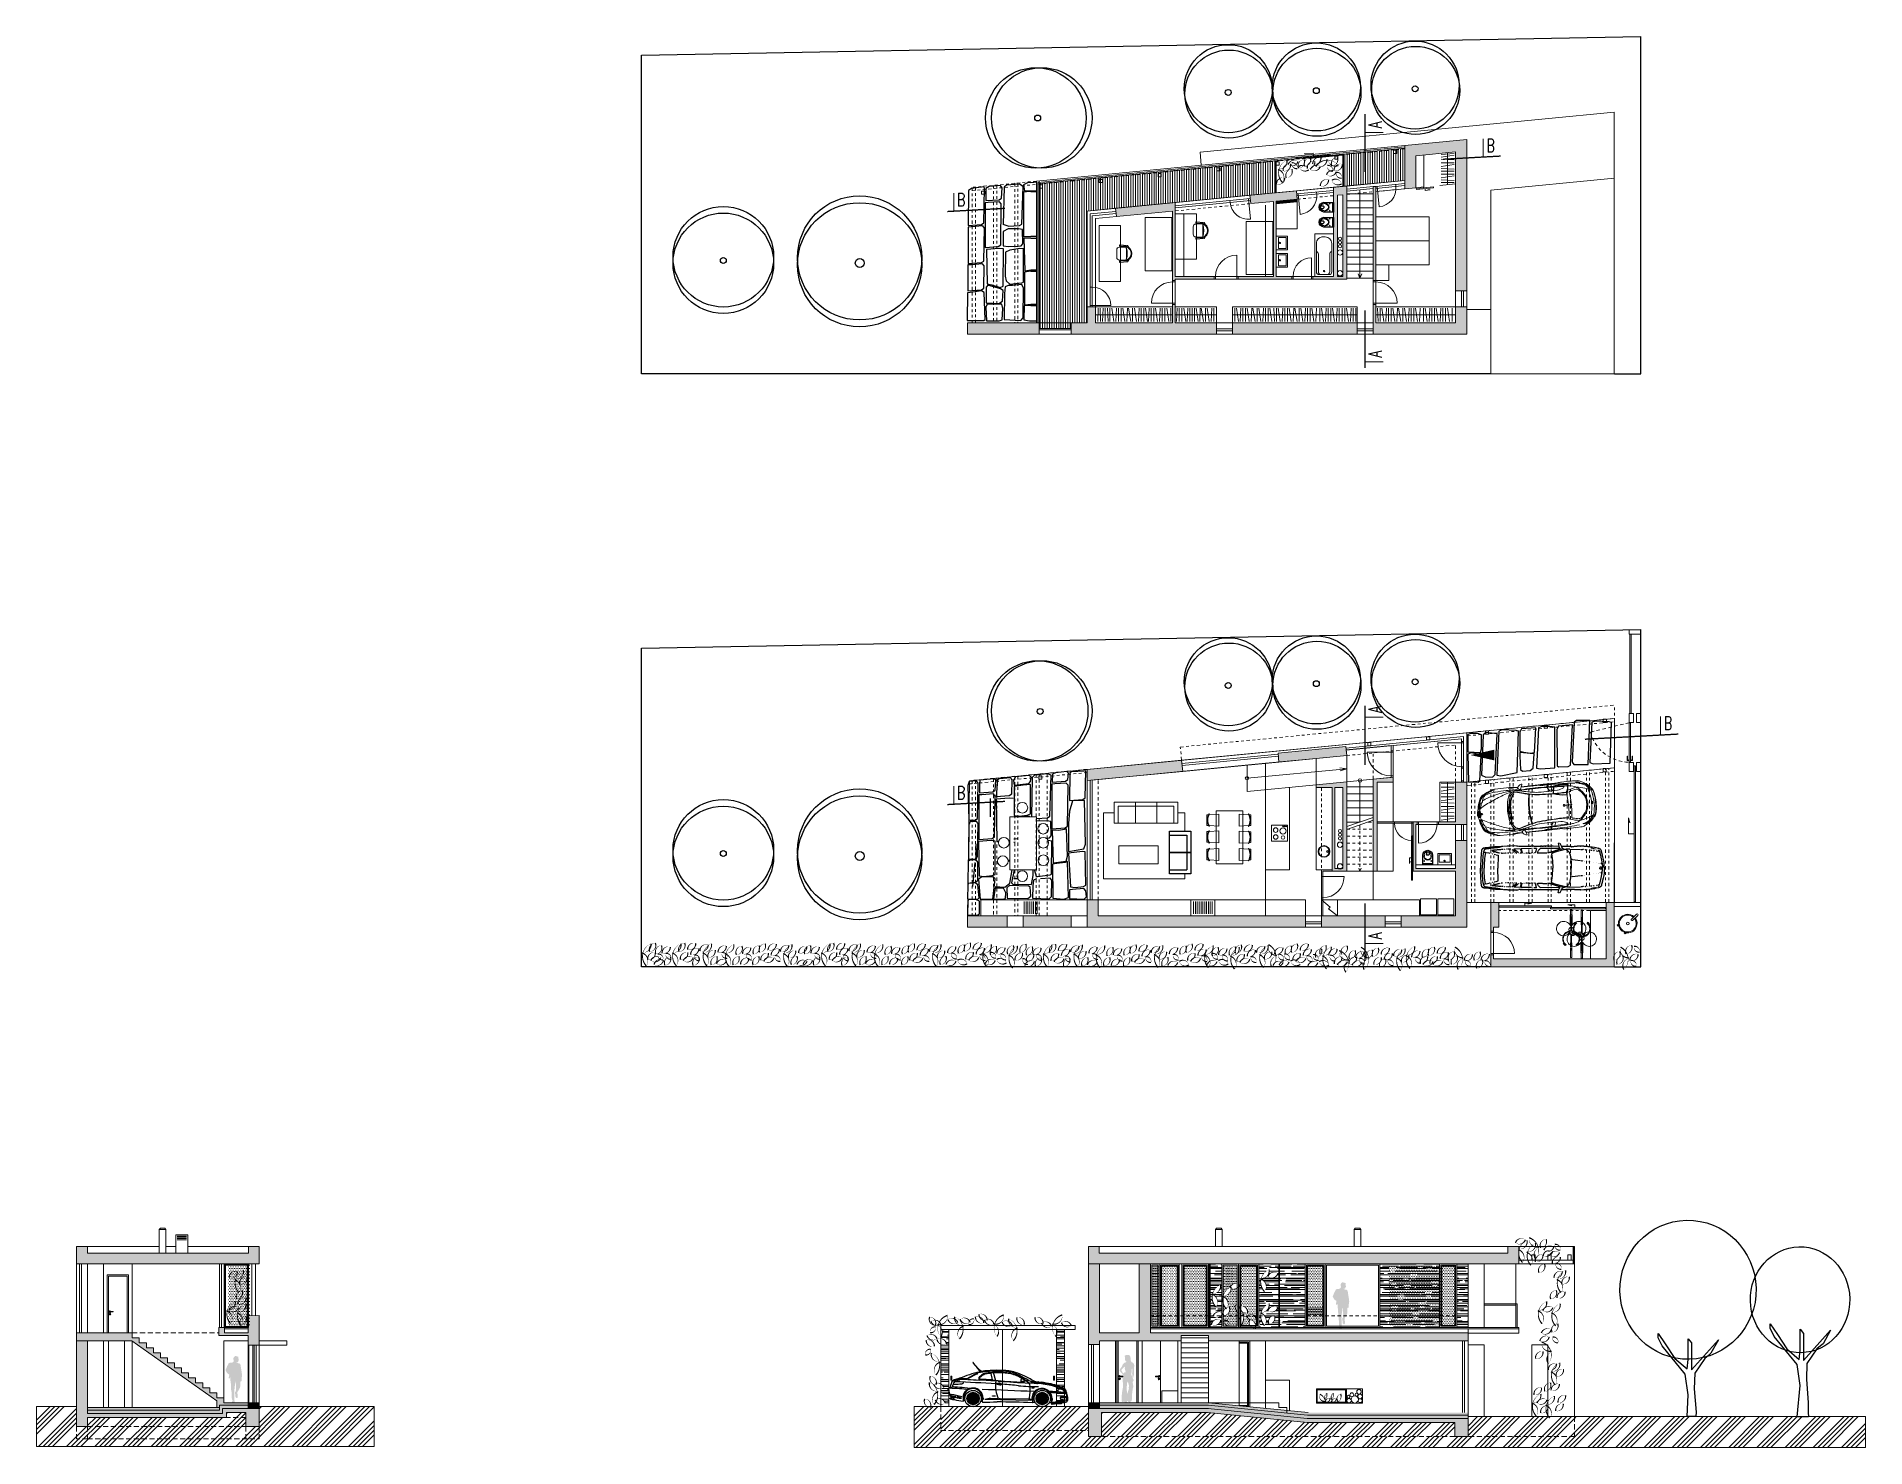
# Model space of a CAD drawing. Header units: metres. Extents: x -183 to 791, y -436 to 125.
# Drawn here: x 474.9 to 543.7, y -289.7 to -236.6 of the extents above; entities that cross this region are included whole.
import ezdxf

# ---------------------------------------------------------------- set-up
doc = ezdxf.new("R2010")
doc.units = ezdxf.units.M
doc.header["$MEASUREMENT"] = 0
for name, pattern in [('DASHDOT', [1, 0.5, -0.25, 0, -0.25]), ('DASHED', [19.05, 12.7, -6.35]), ('DIVIDE', [1.25, 0.5, -0.25, 0, -0.25, 0, -0.25])]:
    doc.linetypes.add(name, pattern=pattern)
for name, color, linetype in [('01_SILNE', 1, 'Continuous'), ('AUTO', 8, 'Continuous'), ('dveře', 3, 'Continuous'), ('Krov', 3, 'Continuous'), ('okna', 4, 'Continuous'), ('PODL0$0$HSV_POD', 7, 'Continuous'), ('pohled', 4, 'Continuous'), ('SCHODY', 3, 'Continuous'), ('SRAFA', 251, 'Continuous'), ('srafa fasada', 253, 'Continuous'), ('SRAFY', 3, 'Continuous'), ('SRAFY-TERÉN', 252, 'Continuous'), ('stafaz', 254, 'Continuous'), ('zariz.predmety', 203, 'Continuous'), ('ZARIZOVAKY', 251, 'Continuous'), ('ZDIVO', 1, 'Continuous')]:
    doc.layers.add(name, color=color, linetype=linetype)
doc.layers.add('FL', color=2, linetype='Continuous', plot=False)
doc.layers.add('FLOATING-WINDOWS', color=2, linetype='Continuous', plot=False)
for name, color, linetype, lineweight in [('nosne zdivo', 6, 'Continuous', 50), ('Standard', 7, 'Continuous', 25), ('zařízení', 4, 'Continuous', 5)]:
    doc.layers.add(name, color=color, linetype=linetype, lineweight=lineweight)
doc.styles.add('ROMANS', font='romans.shx', dxfattribs={"width": 0.7})
pattern_1 = [(225, (529.62014, -271.65065), (0.53033, -0.53033), []), (225, (529.4434, -271.65065), (0.53033, -0.53033), []), (225, (529.2666, -271.65065), (0.53033, -0.53033), []), (225, (529.0898, -271.65065), (0.53033, -0.53033), [])]

msp = doc.modelspace()

# ---------------------------------------------------------------- texts
at = {"layer": 'srafa fasada', "color": 253, "linetype": 'Continuous', "lineweight": 0, "char_height": 0.5, "width": 4, "attachment_point": 1, "rotation": 90, "style": 'ROMANS'}
for insert in [(525.018, -240.076), (525.018, -248.704), (525.018, -262.084), (525.018, -270.611)]:
    msp.add_mtext('A', dxfattribs=dict(at, insert=insert))
at = {"layer": 'srafa fasada', "color": 253, "linetype": 'Continuous', "lineweight": 0, "char_height": 0.5, "width": 4, "attachment_point": 1, "style": 'ROMANS'}
for insert in [(529.461, -240.475), (509.531, -242.514), (536.132, -262.222), (509.531, -264.843)]:
    msp.add_mtext('B', dxfattribs=dict(at, insert=insert))

# ---------------------------------------------------------------- blocks, each defined once
blk = doc.blocks.new('BMW5cpud')
at = {"lineweight": 0}
blk.add_line((3.765, -0.558), (3.872, -0.56), dxfattribs=at)
for points in [[(0.043, 0), (0.045, 0.082), (0.053, 0.18), (0.067, 0.278), (0.086, 0.376), (0.11, 0.473), (0.113, 0.487), (0.116, 0.5), (0.119, 0.514), (0.123, 0.527), (0.126, 0.54), (0.13, 0.554), (0.133, 0.567), (0.138, 0.58), (0.141, 0.594), (0.145, 0.608), (0.148, 0.623), (0.151, 0.637), (0.156, 0.651), (0.162, 0.663), (0.168, 0.676), (0.177, 0.687), (0.191, 0.71), (0.23, 0.731), (0.239, 0.731), (0.24, 0.732), (0.242, 0.733), (0.243, 0.734), (0.244, 0.735), (0.258, 0.744), (0.26, 0.744), (0.26, 0.743), (0.262, 0.743), (0.264, 0.742), (0.345, 0.762), (0.418, 0.777), (0.5, 0.791), (0.502, 0.792), (0.503, 0.791), (0.505, 0.79), (0.507, 0.789), (0.52, 0.794), (0.59, 0.799), (0.648, 0.805), (0.665, 0.813), (0.667, 0.813), (0.668, 0.813), (0.669, 0.811), (0.671, 0.81), (0.673, 0.81), (0.673, 0.811), (0.675, 0.812), (0.676, 0.813), (0.801, 0.817), (0.811, 0.821), (0.935, 0.826), (0.951, 0.824), (0.967, 0.823), (0.983, 0.821), (1, 0.821), (1.016, 0.821), (1.033, 0.821), (1.05, 0.82), (1.067, 0.82), (1.084, 0.819), (1.101, 0.819), (1.118, 0.817), (1.134, 0.816), (1.151, 0.814), (1.167, 0.81), (1.183, 0.807), (1.199, 0.802), (1.215, 0.803), (1.231, 0.803), (1.246, 0.805), (1.261, 0.806), (1.277, 0.806), (1.292, 0.807), (1.307, 0.807), (1.323, 0.806), (1.334, 0.806), (1.344, 0.808), (1.355, 0.808), (1.365, 0.808), (1.376, 0.809), (1.386, 0.809), (1.397, 0.808), (1.407, 0.809), (1.417, 0.809), (1.428, 0.809), (1.438, 0.809), (1.448, 0.81), (1.458, 0.811), (1.467, 0.812), (1.477, 0.813), (1.486, 0.816), (1.648, 0.813)], [(0.259, 0.739), (0.259, 0.739), (0.259, 0.739), (0.258, 0.739), (0.258, 0.739)], [(0.286, 0.693), (0.286, 0.693)], [(0.332, 0.709), (0.332, 0.709)], [(0.354, 0.716), (0.353, 0.714), (0.352, 0.713), (0.35, 0.713), (0.348, 0.712)], [(0.358, 0.717), (0.358, 0.717), (0.359, 0.717), (0.36, 0.717), (0.36, 0.717)], [(0.368, 0.718), (0.368, 0.718)], [(0.377, 0.72), (0.377, 0.72)], [(0.402, 0.726), (0.385, 0.722)], [(0.413, 0.729), (0.413, 0.729)], [(0.471, 0.742), (0.427, 0.732)], [(0.475, 0.742), (0.475, 0.742)], [(0.483, 0.745), (0.483, 0.745)], [(0.495, 0.748), (0.494, 0.748), (0.493, 0.747), (0.492, 0.747), (0.491, 0.747), (0.492, 0.748), (0.493, 0.748), (0.494, 0.748), (0.495, 0.748)], [(0.502, 0.787), (0.502, 0.787), (0.501, 0.787), (0.5, 0.787), (0.5, 0.787)], [(0.552, 0.787), (0.548, 0.78), (0.543, 0.776), (0.536, 0.771), (0.529, 0.767), (0.523, 0.763), (0.516, 0.759), (0.508, 0.755), (0.501, 0.751)], [(0.519, 0.789), (0.519, 0.788), (0.52, 0.787), (0.521, 0.788), (0.522, 0.789)], [(0.668, 0.808), (0.668, 0.808), (0.667, 0.807), (0.665, 0.807), (0.665, 0.807)], [(0.677, 0.808), (0.677, 0.808), (0.677, 0.807), (0.676, 0.807), (0.676, 0.807)], [(0.695, 0.688), (0.695, 0.688)], [(0.752, 0.69), (0.744, 0.69)], [(0.756, 0.691), (0.757, 0.691), (0.759, 0.691), (0.76, 0.691), (0.761, 0.691)], [(0.769, 0.693), (0.769, 0.693)], [(0.778, 0.695), (0.778, 0.695)], [(0.786, 0.692), (0.786, 0.692), (0.788, 0.692), (0.789, 0.692), (0.79, 0.692)], [(0.803, 0.692), (0.803, 0.692)], [(0.809, 0.816), (0.809, 0.816), (0.81, 0.816), (0.811, 0.816), (0.812, 0.816)], [(0.813, 0.696), (0.813, 0.696)], [(0.829, 0.696), (0.849, 0.695)], [(0.856, 0.698), (0.856, 0.698)], [(0.867, 0.818), (0.866, 0.817), (0.865, 0.817), (0.863, 0.816), (0.863, 0.816), (0.863, 0.816), (0.861, 0.816), (0.86, 0.816), (0.859, 0.817)], [(0.915, 0.699), (0.87, 0.697)], [(0.919, 0.7), (0.919, 0.7), (0.92, 0.7), (0.921, 0.7), (0.921, 0.7)], [(0.93, 0.702), (0.93, 0.702)], [(0.933, 0.819), (0.934, 0.819), (0.935, 0.819), (0.937, 0.819), (0.937, 0.819)], [(0.937, 0.704), (0.937, 0.704)], [(1.338, 0.714), (0.945, 0.702)], [(1.289, 0.802), (1.285, 0.801), (1.283, 0.801), (1.28, 0.8), (1.277, 0.801)], [(1.478, 0.7), (1.462, 0.689), (1.446, 0.676), (1.429, 0.663), (1.414, 0.648), (1.399, 0.633), (1.385, 0.616), (1.373, 0.598), (1.363, 0.58), (1.357, 0.569), (1.352, 0.558), (1.348, 0.546), (1.343, 0.535), (1.339, 0.524), (1.335, 0.513), (1.331, 0.501), (1.328, 0.49), (1.323, 0.469), (1.319, 0.448), (1.316, 0.427), (1.312, 0.406), (1.309, 0.385), (1.306, 0.365), (1.304, 0.344), (1.3, 0.323), (1.292, 0.209), (1.288, 0.094), (1.286, 0)], [(1.342, 0.714), (1.35, 0.714), (1.359, 0.714), (1.367, 0.714), (1.376, 0.714), (1.384, 0.714), (1.392, 0.714), (1.4, 0.714), (1.409, 0.714), (1.417, 0.714), (1.425, 0.714), (1.434, 0.714), (1.442, 0.713), (1.451, 0.712), (1.459, 0.711), (1.468, 0.709), (1.477, 0.707), (1.478, 0.706), (1.481, 0.705), (1.482, 0.705), (1.484, 0.704), (1.502, 0.706)], [(1.484, 0.809), (1.486, 0.809), (1.487, 0.809), (1.488, 0.809), (1.49, 0.809)], [(1.574, 0.727), (1.508, 0.709), (1.507, 0.709), (1.507, 0.708), (1.507, 0.707), (1.507, 0.706), (1.853, 0.616), (2, 0.562), (2.003, 0.561), (2.006, 0.558), (2.008, 0.556), (2.01, 0.553), (2.037, 0.543), (2.02, 0.454), (2.006, 0.366), (1.995, 0.277), (1.988, 0.188), (1.983, 0.099), (1.98, 0.009), (1.98, 0)], [(1.553, 0.811), (1.553, 0.811)], [(1.577, 0.728), (1.594, 0.727)], [(1.724, 0.929), (1.722, 0.927), (1.721, 0.926), (1.72, 0.926), (1.718, 0.926), (1.716, 0.926), (1.715, 0.926), (1.713, 0.925), (1.711, 0.924), (1.711, 0.923), (1.71, 0.922), (1.709, 0.922), (1.709, 0.921), (1.7, 0.915), (1.657, 0.816), (1.652, 0.809), (1.649, 0.797), (1.645, 0.785), (1.638, 0.775), (1.631, 0.765), (1.623, 0.756), (1.615, 0.747), (1.607, 0.739), (1.598, 0.73), (1.601, 0.723), (1.689, 0.705)], [(1.696, 0.702), (1.696, 0.702)], [(1.702, 0.926), (1.702, 0.924), (1.702, 0.923), (1.701, 0.922), (1.701, 0.921)], [(1.704, 0.702), (1.704, 0.702)], [(1.705, 0.927), (1.705, 0.927)], [(1.711, 0.699), (1.755, 0.69)], [(1.756, 0.815), (1.754, 0.805), (1.752, 0.795), (1.748, 0.785), (1.744, 0.776), (1.739, 0.767), (1.734, 0.759), (1.727, 0.752), (1.719, 0.745), (1.724, 0.732), (2.453, 0.739), (2.471, 0.721), (2.489, 0.703), (2.504, 0.684), (2.519, 0.665), (2.533, 0.644), (2.545, 0.623), (2.557, 0.602), (2.567, 0.579), (2.567, 0.579), (2.567, 0.577), (2.567, 0.576), (2.567, 0.576), (2.549, 0.574), (2.53, 0.573), (2.512, 0.572), (2.494, 0.572), (2.475, 0.571), (2.456, 0.572), (2.438, 0.572), (2.419, 0.573), (2.4, 0.573), (2.381, 0.573), (2.362, 0.574), (2.342, 0.575), (2.324, 0.575), (2.304, 0.575), (2.285, 0.574), (2.267, 0.574), (2.258, 0.574), (2.249, 0.574), (2.241, 0.574), (2.232, 0.574), (2.224, 0.574), (2.215, 0.575), (2.207, 0.575)], [(1.728, 0.931), (1.736, 0.931)], [(1.73, 0.725), (1.76, 0.693), (1.768, 0.689), (1.776, 0.686), (1.784, 0.682), (1.792, 0.679), (1.801, 0.676), (1.809, 0.673), (1.818, 0.67), (1.827, 0.668), (1.836, 0.664), (1.844, 0.662), (1.854, 0.659), (1.863, 0.657), (1.872, 0.654), (1.88, 0.651), (1.888, 0.648), (1.897, 0.645), (1.908, 0.641), (1.918, 0.638), (1.929, 0.635), (1.94, 0.631), (1.95, 0.628), (1.959, 0.624), (1.97, 0.621), (1.979, 0.618), (1.992, 0.613), (2.005, 0.609), (2.018, 0.606), (2.031, 0.601), (2.044, 0.598), (2.057, 0.594), (2.07, 0.592), (2.083, 0.588), (2.096, 0.586), (2.109, 0.584), (2.122, 0.581), (2.135, 0.58), (2.148, 0.578), (2.161, 0.577), (2.173, 0.576), (2.18, 0.576)], [(1.742, 0.935), (1.742, 0.934), (1.741, 0.933), (1.741, 0.932), (1.741, 0.931), (1.741, 0.929), (1.744, 0.928), (1.746, 0.928), (1.749, 0.929)], [(1.746, 0.936), (1.77, 0.931), (1.772, 0.929), (1.774, 0.927), (1.777, 0.924), (1.778, 0.922), (1.757, 0.824), (1.757, 0.823), (1.758, 0.82), (1.759, 0.819), (1.759, 0.817), (1.969, 0.821), (2.018, 0.823), (2.025, 0.819), (2.035, 0.822), (2.043, 0.819), (2.058, 0.82), (2.072, 0.819), (2.087, 0.82), (2.102, 0.82), (2.117, 0.819), (2.131, 0.82), (2.146, 0.82), (2.16, 0.82), (2.175, 0.82), (2.19, 0.82), (2.204, 0.821), (2.219, 0.821), (2.234, 0.821), (2.249, 0.822), (2.263, 0.822), (2.278, 0.823), (2.293, 0.821), (2.306, 0.82), (2.321, 0.82), (2.335, 0.819), (2.348, 0.82), (2.362, 0.82), (2.376, 0.819), (2.39, 0.818), (2.396, 0.82), (2.401, 0.821), (2.404, 0.823), (2.406, 0.824), (2.417, 0.82), (2.437, 0.822), (2.449, 0.821), (2.462, 0.819), (2.474, 0.818), (2.487, 0.818), (2.499, 0.818), (2.512, 0.818), (2.524, 0.818), (2.536, 0.818), (2.549, 0.818), (2.561, 0.818), (2.574, 0.818), (2.587, 0.819), (2.599, 0.819), (2.612, 0.818), (2.625, 0.818), (2.638, 0.818), (2.649, 0.818), (2.66, 0.819), (2.671, 0.819), (2.681, 0.819), (2.692, 0.819), (2.702, 0.82), (2.714, 0.822), (2.724, 0.824), (2.762, 0.824), (2.767, 0.822), (2.771, 0.82), (2.776, 0.82), (2.782, 0.82), (2.788, 0.82), (2.793, 0.821), (2.799, 0.821), (2.805, 0.82), (2.825, 0.819), (2.845, 0.818), (2.864, 0.818), (2.883, 0.817), (2.903, 0.817), (2.923, 0.817), (2.942, 0.816), (2.961, 0.816), (2.98, 0.816), (3, 0.815), (3.019, 0.815), (3.038, 0.815), (3.058, 0.814), (3.077, 0.814), (3.096, 0.814), (3.116, 0.813), (3.122, 0.813), (3.129, 0.813), (3.135, 0.812), (3.141, 0.812), (3.147, 0.812), (3.153, 0.813), (3.158, 0.814), (3.164, 0.816), (3.169, 0.814), (3.175, 0.812), (3.181, 0.812), (3.186, 0.812), (3.193, 0.813), (3.198, 0.813), (3.205, 0.813), (3.21, 0.812), (3.218, 0.812), (3.225, 0.811), (3.232, 0.81), (3.239, 0.81), (3.247, 0.81), (3.254, 0.81), (3.26, 0.811), (3.267, 0.814), (3.317, 0.826), (3.327, 0.831), (3.335, 0.828), (3.414, 0.833), (3.609, 0.831), (3.619, 0.826), (3.646, 0.827), (3.653, 0.83), (3.681, 0.821), (3.683, 0.821), (3.684, 0.822), (3.685, 0.825), (3.687, 0.826), (3.704, 0.822), (3.838, 0.816), (3.84, 0.816), (3.841, 0.815), (3.843, 0.814), (3.844, 0.812)], [(1.915, 0.816), (1.915, 0.815), (1.916, 0.814), (1.917, 0.815), (1.918, 0.816)], [(2.015, 0.816), (2.015, 0.816), (2.017, 0.815), (2.018, 0.815), (2.018, 0.816)], [(2.038, 0.817), (2.037, 0.817), (2.035, 0.817), (2.035, 0.817), (2.033, 0.817)], [(2.251, 0.818), (2.261, 0.817)], [(2.273, 0.817), (2.281, 0.817)], [(2.402, 0.817), (2.41, 0.816)], [(2.42, 0.816), (2.437, 0.816)], [(2.599, 0.738), (2.598, 0.737), (2.597, 0.737), (2.596, 0.736), (2.596, 0.734), (2.627, 0.637), (2.629, 0.637)], [(2.602, 0.74), (2.682, 0.738)], [(2.689, 0.74), (2.689, 0.74)], [(2.726, 0.818), (2.724, 0.817), (2.721, 0.816), (2.718, 0.816), (2.716, 0.816)], [(2.716, 0.739), (2.716, 0.739)], [(2.722, 0.738), (2.731, 0.737)], [(2.737, 0.739), (2.737, 0.739)], [(2.76, 0.737), (2.76, 0.737)], [(2.764, 0.818), (2.764, 0.818), (2.763, 0.817), (2.762, 0.817), (2.761, 0.817)], [(2.774, 0.737), (2.774, 0.737)], [(2.782, 0.738), (2.782, 0.738)], [(2.789, 0.736), (3.169, 0.728), (3.138, 0.567), (3.137, 0.567), (3.136, 0.567), (3.134, 0.566), (3.131, 0.566)], [(3.113, 0.72), (3.113, 0.72)], [(3.151, 0.704), (3.151, 0.704)], [(3.158, 0.808), (3.166, 0.808)], [(3.202, 0.726), (3.202, 0.726), (3.201, 0.725), (3.2, 0.724), (3.199, 0.723), (3.192, 0.702), (3.186, 0.68), (3.181, 0.658), (3.175, 0.638), (3.174, 0.626), (3.172, 0.614), (3.17, 0.604), (3.168, 0.593), (3.166, 0.586), (3.164, 0.579), (3.164, 0.573), (3.166, 0.567), (3.208, 0.565)], [(3.194, 0.808), (3.203, 0.808)], [(3.207, 0.726), (3.444, 0.716), (3.445, 0.716), (3.447, 0.716), (3.448, 0.716), (3.45, 0.717)], [(3.213, 0.807), (3.214, 0.807), (3.215, 0.807), (3.217, 0.807), (3.218, 0.807)], [(3.443, 0.711), (3.432, 0.703), (3.422, 0.696), (3.41, 0.689), (3.4, 0.681), (3.389, 0.674), (3.378, 0.666), (3.368, 0.659), (3.357, 0.651), (3.347, 0.643), (3.336, 0.635), (3.325, 0.627), (3.315, 0.618), (3.304, 0.609), (3.293, 0.601), (3.283, 0.591), (3.272, 0.581)], [(3.331, 0.825), (3.33, 0.825), (3.329, 0.825), (3.327, 0.825), (3.325, 0.825)], [(3.414, 0.826), (3.414, 0.826), (3.415, 0.825), (3.416, 0.825), (3.416, 0.825)], [(3.42, 0.827), (3.42, 0.827), (3.421, 0.826), (3.422, 0.826), (3.422, 0.826), (3.423, 0.826), (3.424, 0.826), (3.425, 0.826), (3.425, 0.827)], [(3.518, 0.7), (3.431, 0.644)], [(3.545, 0.826), (3.553, 0.825)], [(3.556, 0.715), (3.659, 0.71)], [(3.606, 0.825), (3.608, 0.824), (3.61, 0.823), (3.61, 0.824), (3.613, 0.825)], [(3.637, 0.825), (3.657, 0.822)], [(3.682, 0.709), (3.725, 0.708)], [(3.693, 0.821), (3.692, 0.821), (3.692, 0.82), (3.69, 0.82), (3.689, 0.82)], [(3.712, 0.82), (3.712, 0.82), (3.713, 0.82), (3.713, 0.82), (3.713, 0.82)], [(3.759, 0.705), (3.759, 0.705)], [(3.768, 0.704), (3.768, 0.704), (3.767, 0.703), (3.765, 0.702), (3.765, 0.702)], [(3.772, 0.705), (3.772, 0.705), (3.773, 0.705), (3.774, 0.705), (3.776, 0.704)], [(3.788, 0.704), (3.788, 0.704)], [(3.796, 0.702), (3.808, 0.702)], [(3.81, 0.815), (3.811, 0.815), (3.812, 0.815), (3.813, 0.815), (3.814, 0.815)], [(3.838, 0.812), (3.838, 0.812), (3.837, 0.811), (3.836, 0.81), (3.836, 0.81)], [(3.845, 0.699), (3.905, 0.696)], [(3.856, 0.817), (3.856, 0.817)], [(3.864, 0.812), (3.894, 0.812), (3.895, 0.811), (3.896, 0.81), (3.896, 0.808), (3.897, 0.806), (3.897, 0.806), (3.897, 0.805), (3.899, 0.805), (3.9, 0.805), (3.91, 0.808), (3.945, 0.805), (4.128, 0.802), (4.136, 0.8), (4.145, 0.798), (4.153, 0.797), (4.162, 0.796), (4.171, 0.794), (4.179, 0.793), (4.188, 0.792), (4.198, 0.792), (4.207, 0.791), (4.216, 0.791), (4.224, 0.79), (4.234, 0.79), (4.243, 0.789), (4.252, 0.789), (4.261, 0.79), (4.269, 0.79), (4.273, 0.789), (4.276, 0.787), (4.278, 0.786), (4.281, 0.784), (4.509, 0.762), (4.514, 0.76), (4.52, 0.758), (4.525, 0.757), (4.531, 0.756), (4.537, 0.755), (4.543, 0.754), (4.549, 0.752), (4.555, 0.751), (4.56, 0.751), (4.565, 0.751), (4.569, 0.751), (4.574, 0.75), (4.578, 0.749), (4.582, 0.748), (4.587, 0.747), (4.592, 0.746), (4.598, 0.744), (4.605, 0.74), (4.61, 0.737), (4.615, 0.734), (4.621, 0.731), (4.625, 0.728), (4.631, 0.724), (4.637, 0.721), (4.641, 0.711), (4.647, 0.702), (4.652, 0.692), (4.658, 0.682), (4.661, 0.672), (4.665, 0.662), (4.667, 0.651), (4.668, 0.64), (4.675, 0.561), (4.682, 0.483), (4.687, 0.405), (4.692, 0.328), (4.696, 0.249), (4.699, 0.172), (4.7, 0.094), (4.7, 0.016), (4.7, 0)], [(3.887, 0.808), (3.888, 0.807), (3.889, 0.807), (3.891, 0.807), (3.892, 0.806)], [(3.911, 0.694), (3.911, 0.694)], [(3.922, 0.696), (3.922, 0.696)], [(3.928, 0.694), (3.949, 0.693), (3.97, 0.691), (3.992, 0.689), (4.013, 0.687), (4.033, 0.686), (4.054, 0.685), (4.076, 0.683), (4.097, 0.681), (4.118, 0.679), (4.139, 0.677), (4.16, 0.674), (4.181, 0.672), (4.202, 0.669), (4.223, 0.666), (4.243, 0.662), (4.264, 0.658), (4.273, 0.659)], [(3.945, 0.8), (3.946, 0.798), (3.947, 0.796), (3.947, 0.796), (3.948, 0.794), (3.972, 0.786), (3.996, 0.78), (4.021, 0.775), (4.045, 0.771), (4.071, 0.767), (4.097, 0.764), (4.122, 0.761), (4.148, 0.759), (4.174, 0.757), (4.2, 0.755), (4.225, 0.753), (4.252, 0.751), (4.278, 0.748), (4.303, 0.745), (4.329, 0.741), (4.354, 0.737), (4.362, 0.737), (4.37, 0.736), (4.377, 0.735), (4.385, 0.733), (4.392, 0.732), (4.4, 0.731), (4.408, 0.73), (4.416, 0.73), (4.416, 0.73), (4.418, 0.729), (4.419, 0.728), (4.42, 0.727), (4.432, 0.726), (4.445, 0.724), (4.459, 0.723), (4.472, 0.721), (4.485, 0.719), (4.497, 0.716), (4.51, 0.714), (4.523, 0.711), (4.532, 0.708), (4.54, 0.704), (4.547, 0.699), (4.553, 0.693), (4.559, 0.686), (4.563, 0.679), (4.568, 0.672), (4.571, 0.664), (4.575, 0.655), (4.578, 0.647), (4.58, 0.639), (4.582, 0.632), (4.585, 0.616), (4.589, 0.601), (4.592, 0.588), (4.594, 0.574), (4.597, 0.565), (4.598, 0.556), (4.6, 0.549), (4.601, 0.541), (4.611, 0.465), (4.619, 0.388), (4.625, 0.313), (4.63, 0.237), (4.633, 0.161), (4.635, 0.087), (4.635, 0.011), (4.635, 0)], [(4.123, 0.796), (4.131, 0.795)], [(4.266, 0.784), (4.266, 0.784), (4.268, 0.783), (4.269, 0.783), (4.269, 0.783), (4.269, 0.782), (4.271, 0.782), (4.273, 0.782), (4.274, 0.782)], [(4.292, 0.781), (4.293, 0.781), (4.294, 0.781), (4.295, 0.781), (4.296, 0.781)], [(4.349, 0.775), (4.35, 0.775), (4.351, 0.775), (4.353, 0.775), (4.354, 0.775)], [(4.492, 0.758), (4.492, 0.758), (4.494, 0.757), (4.495, 0.757), (4.495, 0.757)], [(4.63, 0.72), (4.631, 0.718), (4.632, 0.716), (4.633, 0.715), (4.635, 0.714)], [(0.043, 0), (0.045, -0.082), (0.053, -0.18), (0.067, -0.278), (0.086, -0.376), (0.11, -0.473), (0.113, -0.487), (0.116, -0.5), (0.119, -0.514), (0.123, -0.527), (0.126, -0.54), (0.13, -0.554), (0.133, -0.567), (0.138, -0.58), (0.141, -0.594), (0.145, -0.608), (0.148, -0.623), (0.151, -0.637), (0.156, -0.651), (0.162, -0.663), (0.168, -0.676), (0.177, -0.687), (0.191, -0.71), (0.23, -0.731), (0.239, -0.731), (0.24, -0.732), (0.242, -0.733), (0.243, -0.734), (0.244, -0.735), (0.258, -0.744), (0.26, -0.744), (0.26, -0.743), (0.262, -0.743), (0.264, -0.742), (0.345, -0.762), (0.418, -0.777), (0.5, -0.791), (0.502, -0.792), (0.503, -0.791), (0.505, -0.79), (0.507, -0.789), (0.52, -0.794), (0.59, -0.799), (0.648, -0.805), (0.665, -0.813), (0.667, -0.813), (0.668, -0.813), (0.669, -0.811), (0.671, -0.81), (0.673, -0.81), (0.673, -0.811), (0.675, -0.812), (0.676, -0.813), (0.801, -0.817), (0.811, -0.821), (0.935, -0.826), (0.951, -0.824), (0.967, -0.823), (0.983, -0.821), (1, -0.821), (1.016, -0.821), (1.033, -0.821), (1.05, -0.82), (1.067, -0.82), (1.084, -0.819), (1.101, -0.819), (1.118, -0.817), (1.134, -0.816), (1.151, -0.814), (1.167, -0.81), (1.183, -0.807), (1.199, -0.802), (1.215, -0.803), (1.231, -0.803), (1.246, -0.805), (1.261, -0.806), (1.277, -0.806), (1.292, -0.807), (1.307, -0.807), (1.323, -0.806), (1.334, -0.806), (1.344, -0.808), (1.355, -0.808), (1.365, -0.808), (1.376, -0.809), (1.386, -0.809), (1.397, -0.808), (1.407, -0.809), (1.417, -0.809), (1.428, -0.809), (1.438, -0.809), (1.448, -0.81), (1.458, -0.811), (1.467, -0.812), (1.477, -0.813), (1.486, -0.816), (1.648, -0.813)], [(0.125, 0.163), (0.122, 0.145), (0.12, 0.127), (0.118, 0.109), (0.116, 0.092), (0.113, 0.048), (0.112, 0.005), (0.112, 0)], [(0.125, -0.163), (0.122, -0.145), (0.12, -0.127), (0.118, -0.109), (0.116, -0.092), (0.113, -0.048), (0.112, -0.005), (0.112, 0)], [(0.231, 0.632), (0.226, 0.62), (0.223, 0.607), (0.219, 0.594), (0.215, 0.582), (0.209, 0.56), (0.204, 0.536), (0.198, 0.514), (0.191, 0.491), (0.186, 0.468), (0.18, 0.446), (0.175, 0.423), (0.17, 0.4), (0.165, 0.376), (0.16, 0.353), (0.155, 0.33), (0.15, 0.306), (0.145, 0.283), (0.141, 0.26), (0.137, 0.237), (0.134, 0.214), (0.132, 0.202), (0.13, 0.191), (0.128, 0.181), (0.127, 0.17), (0.128, 0.168), (0.13, 0.166), (0.133, 0.165), (0.136, 0.165)], [(0.135, 0), (0.134, 0.006), (0.137, 0.017), (0.141, 0.024), (0.147, 0.029), (0.153, 0.034), (0.159, 0.037)], [(0.135, 0), (0.134, -0.006), (0.137, -0.017), (0.141, -0.024), (0.147, -0.029), (0.153, -0.034), (0.159, -0.037)], [(0.145, 0.17), (0.145, 0.17), (0.145, 0.168), (0.143, 0.168), (0.143, 0.168), (0.142, 0.168), (0.143, 0.169), (0.145, 0.17), (0.145, 0.17)], [(0.156, 0.171), (0.156, 0.171), (0.157, 0.171), (0.157, 0.171), (0.157, 0.171), (0.157, 0.17), (0.155, 0.17), (0.154, 0.171), (0.156, 0.171)], [(0.165, 0.04), (0.17, 0.041), (0.177, 0.041), (0.183, 0.04), (0.189, 0.039), (0.194, 0.036), (0.2, 0.033), (0.204, 0.029), (0.208, 0.023), (0.213, 0.017), (0.216, 0.009), (0.216, 0)], [(0.165, -0.04), (0.17, -0.041), (0.177, -0.041), (0.183, -0.04), (0.189, -0.039), (0.194, -0.036), (0.2, -0.033), (0.204, -0.029), (0.208, -0.023), (0.213, -0.017), (0.216, -0.009), (0.216, 0)], [(0.166, 0.173), (0.166, 0.173), (0.167, 0.173), (0.168, 0.173), (0.169, 0.173)], [(0.177, 0.175), (0.177, 0.175)], [(0.199, 0.179), (0.199, 0.179)], [(0.214, 0.181), (0.214, 0.181), (0.213, 0.18), (0.212, 0.18), (0.212, 0.18)], [(0.222, 0.184), (0.222, 0.184)], [(0.267, 0.683), (0.261, 0.679), (0.256, 0.675), (0.251, 0.67), (0.246, 0.664), (0.242, 0.659), (0.238, 0.653), (0.235, 0.647), (0.232, 0.64), (0.232, 0.639), (0.232, 0.638), (0.232, 0.636), (0.232, 0.636), (0.271, 0.638)], [(0.248, 0.188), (0.248, 0.188)], [(0.269, 0.191), (0.269, 0.191)], [(0.275, 0.688), (0.275, 0.688)], [(0.311, 0.644), (0.31, 0.644), (0.308, 0.643), (0.308, 0.642), (0.306, 0.642)], [(0.315, 0.645), (0.315, 0.645), (0.316, 0.645), (0.317, 0.645), (0.317, 0.645)], [(0.323, 0.647), (0.323, 0.647)], [(0.331, 0.647), (0.331, 0.647)], [(0.337, 0.204), (0.337, 0.204)], [(0.349, 0.649), (0.338, 0.649)], [(0.399, 0.656), (0.399, 0.656)], [(0.407, 0.657), (0.407, 0.657)], [(0.416, 0.657), (0.416, 0.657)], [(0.446, 0.662), (0.426, 0.659)], [(0.445, 0.22), (0.445, 0.22)], [(0.45, 0.662), (0.451, 0.662), (0.453, 0.662), (0.454, 0.662), (0.456, 0.662)], [(0.464, 0.664), (0.464, 0.664)], [(0.487, 0.666), (0.487, 0.666)], [(0.496, 0.667), (0.496, 0.667)], [(0.557, 0.673), (0.518, 0.669)], [(0.563, 0.238), (0.563, 0.238)], [(0.58, 0.676), (0.58, 0.676), (0.582, 0.676), (0.583, 0.676), (0.583, 0.676)], [(0.59, 0.677), (0.59, 0.677)], [(0.599, 0.677), (0.599, 0.677)], [(0.607, 0.243), (0.607, 0.243)], [(0.631, 0.246), (0.615, 0.245)], [(0.617, 0.682), (0.617, 0.682)], [(0.628, 0.681), (0.628, 0.681), (0.627, 0.68), (0.626, 0.679), (0.625, 0.679)], [(0.674, 0.686), (0.674, 0.686)], [(0.683, 0.685), (0.683, 0.685), (0.682, 0.685), (0.681, 0.684), (0.681, 0.684)], [(0.683, 0.252), (0.683, 0.252)], [(0.688, 0.686), (0.688, 0.686)], [(0.715, 0.258), (0.715, 0.258)], [(0.779, 0.265), (0.779, 0.265)], [(0.787, 0.267), (0.787, 0.267)], [(0.821, 0.269), (0.821, 0.269)], [(0.865, 0.275), (0.851, 0.273)], [(0.874, 0.278), (0.874, 0.278)], [(0.909, 0.281), (0.891, 0.278)], [(0.92, 0.284), (0.92, 0.284)], [(1.245, 0.319), (0.935, 0.284)], [(1.25, 0.32), (1.262, 0.318)], [(1.271, 0.32), (1.271, 0.32)], [(1.281, 0.318), (1.281, 0.318)], [(1.478, -0.7), (1.462, -0.689), (1.446, -0.676), (1.429, -0.663), (1.414, -0.648), (1.399, -0.633), (1.385, -0.616), (1.373, -0.598), (1.363, -0.58), (1.357, -0.569), (1.352, -0.558), (1.348, -0.546), (1.343, -0.535), (1.339, -0.524), (1.335, -0.513), (1.331, -0.501), (1.328, -0.49), (1.323, -0.469), (1.319, -0.448), (1.316, -0.427), (1.312, -0.406), (1.309, -0.385), (1.306, -0.365), (1.304, -0.344), (1.3, -0.323), (1.292, -0.209), (1.288, -0.094), (1.286, 0)], [(1.288, 0.316), (1.289, 0.316), (1.291, 0.316), (1.292, 0.316), (1.294, 0.315)], [(1.574, -0.727), (1.508, -0.709), (1.507, -0.709), (1.507, -0.708), (1.507, -0.707), (1.507, -0.706), (1.853, -0.616), (2, -0.562), (2.003, -0.561), (2.006, -0.558), (2.008, -0.556), (2.01, -0.553), (2.037, -0.543), (2.02, -0.454), (2.006, -0.366), (1.995, -0.277), (1.988, -0.188), (1.983, -0.099), (1.98, -0.009), (1.98, 0)], [(2.626, 0.633), (2.641, 0.571), (2.674, 0.569)], [(2.661, 0.558), (2.661, 0.558)], [(2.663, 0.583), (2.663, 0.583)], [(2.665, 0.558), (2.665, 0.558)], [(2.68, 0.572), (2.68, 0.572)], [(2.717, 0.569), (2.731, 0.568)], [(2.739, 0.571), (2.739, 0.571)], [(2.746, 0.571), (2.746, 0.571)], [(2.779, 0.57), (2.779, 0.57)], [(2.786, 0.567), (2.797, 0.567)], [(2.868, 0.567), (2.826, 0.567)], [(2.86, 0.581), (2.86, 0.581)], [(2.872, 0.568), (2.908, 0.565)], [(2.917, 0.567), (2.917, 0.567)], [(2.924, 0.567), (2.924, 0.567)], [(2.935, 0.566), (2.935, 0.566), (2.934, 0.565), (2.932, 0.565), (2.932, 0.565)], [(2.938, 0.567), (2.995, 0.566)], [(3.027, 0.568), (3.027, 0.568)], [(3.04, 0.568), (3.04, 0.568)], [(3.069, 0.565), (3.059, 0.565)], [(3.115, 0.568), (3.115, 0.568)], [(3.237, 0.566), (3.237, 0.566)], [(3.254, 0.564), (3.245, 0.564)], [(3.266, 0.576), (3.266, 0.576), (3.265, 0.576), (3.263, 0.576), (3.263, 0.576), (3.263, 0.576), (3.264, 0.576), (3.265, 0.576), (3.266, 0.576)], [(3.3, 0.584), (3.3, 0.584)], [(3.425, 0.641), (3.336, 0.568), (3.336, 0.567), (3.336, 0.565), (3.336, 0.565), (3.337, 0.564), (3.371, 0.562)], [(3.377, 0.563), (3.377, 0.563)], [(3.415, 0.562), (3.415, 0.562), (3.415, 0.562), (3.414, 0.561), (3.414, 0.561), (3.414, 0.561), (3.415, 0.562), (3.415, 0.562), (3.415, 0.562)], [(3.441, 0.547), (3.441, 0.547)], [(3.486, 0.561), (3.495, 0.561)], [(3.543, 0.562), (3.543, 0.562)], [(3.55, 0.56), (3.578, 0.559)], [(3.579, 0.576), (3.579, 0.576)], [(3.586, 0.561), (3.586, 0.561)], [(3.631, 0.56), (3.688, 0.559)], [(3.711, 0.559), (3.711, 0.559)], [(3.734, 0.558), (3.765, 0.558)], [(3.864, -0.812), (3.894, -0.812), (3.895, -0.811), (3.896, -0.81), (3.896, -0.808), (3.897, -0.806), (3.897, -0.806), (3.897, -0.805), (3.899, -0.805), (3.9, -0.805), (3.91, -0.808), (3.945, -0.805), (4.128, -0.802), (4.136, -0.8), (4.145, -0.798), (4.153, -0.797), (4.162, -0.796), (4.171, -0.794), (4.179, -0.793), (4.188, -0.792), (4.198, -0.792), (4.207, -0.791), (4.216, -0.791), (4.224, -0.79), (4.234, -0.79), (4.243, -0.789), (4.252, -0.789), (4.261, -0.79), (4.269, -0.79), (4.273, -0.789), (4.276, -0.787), (4.278, -0.786), (4.281, -0.784), (4.509, -0.762), (4.514, -0.76), (4.52, -0.758), (4.525, -0.757), (4.531, -0.756), (4.537, -0.755), (4.543, -0.754), (4.549, -0.752), (4.555, -0.751), (4.56, -0.751), (4.565, -0.751), (4.569, -0.751), (4.574, -0.75), (4.578, -0.749), (4.582, -0.748), (4.587, -0.747), (4.592, -0.746), (4.598, -0.744), (4.605, -0.74), (4.61, -0.737), (4.615, -0.734), (4.621, -0.731), (4.625, -0.728), (4.631, -0.724), (4.637, -0.721), (4.641, -0.711), (4.647, -0.702), (4.652, -0.692), (4.658, -0.682), (4.661, -0.672), (4.665, -0.662), (4.667, -0.651), (4.668, -0.64), (4.675, -0.561), (4.682, -0.483), (4.687, -0.405), (4.692, -0.328), (4.696, -0.249), (4.699, -0.172), (4.7, -0.094), (4.7, -0.016), (4.7, 0)], [(3.91, 0.561), (3.872, 0.56)], [(3.914, 0.564), (3.915, 0.564), (3.916, 0.564), (3.918, 0.564), (3.92, 0.564)], [(3.928, 0.564), (3.928, 0.564)], [(3.937, 0.564), (3.937, 0.564)], [(3.945, -0.8), (3.946, -0.798), (3.947, -0.796), (3.947, -0.796), (3.948, -0.794), (3.972, -0.786), (3.996, -0.78), (4.021, -0.775), (4.045, -0.771), (4.071, -0.767), (4.097, -0.764), (4.122, -0.761), (4.148, -0.759), (4.174, -0.757), (4.2, -0.755), (4.225, -0.753), (4.252, -0.751), (4.278, -0.748), (4.303, -0.745), (4.329, -0.741), (4.354, -0.737), (4.362, -0.737), (4.37, -0.736), (4.377, -0.735), (4.385, -0.733), (4.392, -0.732), (4.4, -0.731), (4.408, -0.73), (4.416, -0.73), (4.416, -0.73), (4.418, -0.729), (4.419, -0.728), (4.42, -0.727), (4.432, -0.726), (4.445, -0.724), (4.459, -0.723), (4.472, -0.721), (4.485, -0.719), (4.497, -0.716), (4.51, -0.714), (4.523, -0.711), (4.532, -0.708), (4.54, -0.704), (4.547, -0.699), (4.553, -0.693), (4.559, -0.686), (4.563, -0.679), (4.568, -0.672), (4.571, -0.664), (4.575, -0.655), (4.578, -0.647), (4.58, -0.639), (4.582, -0.632), (4.585, -0.616), (4.589, -0.601), (4.592, -0.588), (4.594, -0.574), (4.597, -0.565), (4.598, -0.556), (4.6, -0.549), (4.601, -0.541), (4.611, -0.465), (4.619, -0.388), (4.625, -0.313), (4.63, -0.237), (4.633, -0.161), (4.635, -0.087), (4.635, -0.011), (4.635, 0)], [(3.95, 0.569), (3.95, 0.569)], [(3.958, 0.569), (3.958, 0.569)], [(3.977, 0.571), (3.977, 0.571)], [(4.259, 0.655), (4.257, 0.653), (4.254, 0.651), (4.251, 0.649), (4.248, 0.648), (4.244, 0.646), (4.24, 0.645), (4.237, 0.644), (4.233, 0.642), (4.218, 0.638), (4.202, 0.633), (4.187, 0.628), (4.171, 0.623), (4.156, 0.619), (4.141, 0.614), (4.125, 0.61), (4.11, 0.605), (4.095, 0.601), (4.079, 0.596), (4.064, 0.592), (4.049, 0.588), (4.033, 0.584), (4.018, 0.58), (4.002, 0.576), (3.986, 0.572)], [(4.108, 0.504), (4.039, 0.484), (4.039, 0.414), (4.041, 0.343), (4.044, 0.271), (4.047, 0.199), (4.05, 0.127), (4.053, 0.054), (4.053, 0)], [(4.108, -0.504), (4.039, -0.484), (4.039, -0.414), (4.041, -0.343), (4.044, -0.271), (4.047, -0.199), (4.05, -0.127), (4.053, -0.054), (4.053, 0)], [(4.112, 0.505), (4.112, 0.505)], [(4.123, 0.509), (4.123, 0.509), (4.122, 0.508), (4.12, 0.508), (4.12, 0.508), (4.12, 0.509), (4.12, 0.509), (4.121, 0.509), (4.123, 0.509)], [(4.183, 0.521), (4.14, 0.511)], [(4.187, 0.522), (4.187, 0.522)], [(4.195, 0.525), (4.195, 0.525)], [(4.229, 0.533), (4.229, 0.533), (4.229, 0.532), (4.227, 0.532), (4.227, 0.532), (4.226, 0.532), (4.227, 0.532), (4.228, 0.533), (4.229, 0.533)], [(4.247, 0.535), (4.247, 0.535), (4.246, 0.535), (4.245, 0.535), (4.245, 0.535)], [(4.257, 0.538), (4.257, 0.538)], [(4.267, 0.54), (4.267, 0.54)], [(4.275, 0.543), (4.275, 0.543)], [(4.282, 0.661), (4.282, 0.661)], [(4.282, 0.547), (4.282, 0.547)], [(4.304, 0.549), (4.304, 0.549)], [(4.311, 0.553), (4.311, 0.553)], [(4.322, 0.555), (4.322, 0.555)], [(4.351, 0.561), (4.351, 0.561)], [(4.359, 0.565), (4.359, 0.565)], [(4.372, 0.567), (4.372, 0.567), (4.372, 0.566), (4.371, 0.565), (4.371, 0.565), (4.37, 0.565), (4.37, 0.566), (4.371, 0.567), (4.372, 0.567)], [(4.38, 0.567), (4.38, 0.567)], [(4.486, 0.591), (4.389, 0.57)], [(4.489, 0.593), (4.49, 0.593), (4.492, 0.593), (4.493, 0.593), (4.493, 0.593)], [(4.503, 0.596), (4.503, 0.596), (4.502, 0.596), (4.501, 0.596), (4.501, 0.596), (4.501, 0.596), (4.502, 0.596), (4.503, 0.596), (4.503, 0.596)], [(4.574, 0.6), (4.518, 0.596), (4.528, 0.519), (4.539, 0.441), (4.548, 0.362), (4.556, 0.283), (4.563, 0.204), (4.567, 0.126), (4.569, 0.047), (4.568, 0)], [(4.578, 0.602), (4.579, 0.602), (4.581, 0.601), (4.581, 0.601), (4.582, 0.601)], [(4.661, 0.659), (4.663, 0.651)], [(0.231, -0.632), (0.226, -0.62), (0.223, -0.607), (0.219, -0.594), (0.215, -0.582), (0.209, -0.56), (0.204, -0.536), (0.198, -0.514), (0.191, -0.491), (0.186, -0.468), (0.18, -0.446), (0.175, -0.423), (0.17, -0.4), (0.165, -0.376), (0.16, -0.353), (0.155, -0.33), (0.15, -0.306), (0.145, -0.283), (0.141, -0.26), (0.137, -0.237), (0.134, -0.214), (0.132, -0.202), (0.13, -0.191), (0.128, -0.181), (0.127, -0.17), (0.128, -0.168), (0.13, -0.166), (0.133, -0.165), (0.136, -0.165)], [(0.145, -0.17), (0.145, -0.17), (0.145, -0.168), (0.143, -0.168), (0.143, -0.168), (0.142, -0.168), (0.143, -0.169), (0.145, -0.17), (0.145, -0.17)], [(0.156, -0.171), (0.156, -0.171), (0.157, -0.171), (0.157, -0.171), (0.157, -0.171), (0.157, -0.17), (0.155, -0.17), (0.154, -0.171), (0.156, -0.171)], [(0.166, -0.173), (0.166, -0.173), (0.167, -0.173), (0.168, -0.173), (0.169, -0.173)], [(0.177, -0.175), (0.177, -0.175)], [(0.199, -0.179), (0.199, -0.179)], [(0.214, -0.181), (0.214, -0.181), (0.213, -0.18), (0.212, -0.18), (0.212, -0.18)], [(0.222, -0.184), (0.222, -0.184)], [(0.267, -0.683), (0.261, -0.679), (0.256, -0.675), (0.251, -0.67), (0.246, -0.664), (0.242, -0.659), (0.238, -0.653), (0.235, -0.647), (0.232, -0.64), (0.232, -0.639), (0.232, -0.638), (0.232, -0.636), (0.232, -0.636), (0.271, -0.638)], [(0.248, -0.188), (0.248, -0.188)], [(0.269, -0.191), (0.269, -0.191)], [(0.275, -0.688), (0.275, -0.688)], [(0.311, -0.644), (0.31, -0.644), (0.308, -0.643), (0.308, -0.642), (0.306, -0.642)], [(0.315, -0.645), (0.315, -0.645), (0.316, -0.645), (0.317, -0.645), (0.317, -0.645)], [(0.323, -0.647), (0.323, -0.647)], [(0.331, -0.647), (0.331, -0.647)], [(0.337, -0.204), (0.337, -0.204)], [(0.349, -0.649), (0.338, -0.649)], [(0.399, -0.656), (0.399, -0.656)], [(0.407, -0.657), (0.407, -0.657)], [(0.416, -0.657), (0.416, -0.657)], [(0.446, -0.662), (0.426, -0.659)], [(0.445, -0.22), (0.445, -0.22)], [(0.45, -0.662), (0.451, -0.662), (0.453, -0.662), (0.454, -0.662), (0.456, -0.662)], [(0.464, -0.664), (0.464, -0.664)], [(0.487, -0.666), (0.487, -0.666)], [(0.496, -0.667), (0.496, -0.667)], [(0.557, -0.673), (0.518, -0.669)], [(0.563, -0.238), (0.563, -0.238)], [(0.58, -0.676), (0.58, -0.676), (0.582, -0.676), (0.583, -0.676), (0.583, -0.676)], [(0.59, -0.677), (0.59, -0.677)], [(0.599, -0.677), (0.599, -0.677)], [(0.607, -0.243), (0.607, -0.243)], [(0.631, -0.246), (0.615, -0.245)], [(0.617, -0.682), (0.617, -0.682)], [(0.628, -0.681), (0.628, -0.681), (0.627, -0.68), (0.626, -0.679), (0.625, -0.679)], [(0.674, -0.686), (0.674, -0.686)], [(0.683, -0.685), (0.683, -0.685), (0.682, -0.685), (0.681, -0.684), (0.681, -0.684)], [(0.683, -0.252), (0.683, -0.252)], [(0.688, -0.686), (0.688, -0.686)], [(0.715, -0.258), (0.715, -0.258)], [(0.779, -0.265), (0.779, -0.265)], [(0.787, -0.267), (0.787, -0.267)], [(0.821, -0.269), (0.821, -0.269)], [(0.865, -0.275), (0.851, -0.273)], [(0.874, -0.278), (0.874, -0.278)], [(0.909, -0.281), (0.891, -0.278)], [(0.92, -0.284), (0.92, -0.284)], [(1.245, -0.319), (0.935, -0.284)], [(1.25, -0.32), (1.262, -0.318)], [(1.271, -0.32), (1.271, -0.32)], [(1.281, -0.318), (1.281, -0.318)], [(1.288, -0.316), (1.289, -0.316), (1.291, -0.316), (1.292, -0.316), (1.294, -0.315)], [(1.756, -0.815), (1.754, -0.805), (1.752, -0.795), (1.748, -0.785), (1.744, -0.776), (1.739, -0.767), (1.734, -0.759), (1.727, -0.752), (1.719, -0.745), (1.724, -0.732), (2.453, -0.739), (2.471, -0.721), (2.489, -0.703), (2.504, -0.684), (2.519, -0.665), (2.533, -0.644), (2.545, -0.623), (2.557, -0.602), (2.567, -0.579), (2.567, -0.579), (2.567, -0.577), (2.567, -0.576), (2.567, -0.576), (2.549, -0.574), (2.53, -0.573), (2.512, -0.572), (2.494, -0.572), (2.475, -0.571), (2.456, -0.572), (2.438, -0.572), (2.419, -0.573), (2.4, -0.573), (2.381, -0.573), (2.362, -0.574), (2.342, -0.575), (2.324, -0.575), (2.304, -0.575), (2.285, -0.574), (2.267, -0.574), (2.258, -0.574), (2.249, -0.574), (2.241, -0.574), (2.232, -0.574), (2.224, -0.574), (2.215, -0.575), (2.207, -0.575)], [(1.73, -0.725), (1.76, -0.693), (1.768, -0.689), (1.776, -0.686), (1.784, -0.682), (1.792, -0.679), (1.801, -0.676), (1.809, -0.673), (1.818, -0.67), (1.827, -0.668), (1.836, -0.664), (1.844, -0.662), (1.854, -0.659), (1.863, -0.657), (1.872, -0.654), (1.88, -0.651), (1.888, -0.648), (1.897, -0.645), (1.908, -0.641), (1.918, -0.638), (1.929, -0.635), (1.94, -0.631), (1.95, -0.628), (1.959, -0.624), (1.97, -0.621), (1.979, -0.618), (1.992, -0.613), (2.005, -0.609), (2.018, -0.606), (2.031, -0.601), (2.044, -0.598), (2.057, -0.594), (2.07, -0.592), (2.083, -0.588), (2.096, -0.586), (2.109, -0.584), (2.122, -0.581), (2.135, -0.58), (2.148, -0.578), (2.161, -0.577), (2.173, -0.576), (2.18, -0.576)], [(2.599, -0.738), (2.598, -0.737), (2.597, -0.737), (2.596, -0.736), (2.596, -0.734), (2.627, -0.637), (2.629, -0.637)], [(2.626, -0.633), (2.641, -0.571), (2.674, -0.569)], [(2.661, -0.558), (2.661, -0.558)], [(2.663, -0.583), (2.663, -0.583)], [(2.665, -0.558), (2.665, -0.558)], [(2.68, -0.572), (2.68, -0.572)], [(2.717, -0.569), (2.731, -0.568)], [(2.739, -0.571), (2.739, -0.571)], [(2.746, -0.571), (2.746, -0.571)], [(2.779, -0.57), (2.779, -0.57)], [(2.786, -0.567), (2.797, -0.567)], [(2.789, -0.736), (3.169, -0.728), (3.138, -0.567), (3.137, -0.567), (3.136, -0.567), (3.134, -0.566), (3.131, -0.566)], [(2.868, -0.567), (2.826, -0.567)], [(2.86, -0.581), (2.86, -0.581)], [(2.872, -0.568), (2.908, -0.565)], [(2.917, -0.567), (2.917, -0.567)], [(2.924, -0.567), (2.924, -0.567)], [(2.935, -0.566), (2.935, -0.566), (2.934, -0.565), (2.932, -0.565), (2.932, -0.565)], [(2.938, -0.567), (2.995, -0.566)], [(3.027, -0.568), (3.027, -0.568)], [(3.04, -0.568), (3.04, -0.568)], [(3.069, -0.565), (3.059, -0.565)], [(3.115, -0.568), (3.115, -0.568)], [(3.202, -0.726), (3.202, -0.726), (3.201, -0.725), (3.2, -0.724), (3.199, -0.723), (3.192, -0.702), (3.186, -0.68), (3.181, -0.658), (3.175, -0.638), (3.174, -0.626), (3.172, -0.614), (3.17, -0.604), (3.168, -0.593), (3.166, -0.586), (3.164, -0.579), (3.164, -0.573), (3.166, -0.567), (3.208, -0.565)], [(3.237, -0.566), (3.237, -0.566)], [(3.254, -0.564), (3.245, -0.564)], [(3.266, -0.576), (3.266, -0.576), (3.265, -0.576), (3.263, -0.576), (3.263, -0.576), (3.263, -0.576), (3.264, -0.576), (3.265, -0.576), (3.266, -0.576)], [(3.443, -0.711), (3.432, -0.703), (3.422, -0.696), (3.41, -0.689), (3.4, -0.681), (3.389, -0.674), (3.378, -0.666), (3.368, -0.659), (3.357, -0.651), (3.347, -0.643), (3.336, -0.635), (3.325, -0.627), (3.315, -0.618), (3.304, -0.609), (3.293, -0.601), (3.283, -0.591), (3.272, -0.581)], [(3.3, -0.584), (3.3, -0.584)], [(3.425, -0.641), (3.336, -0.568), (3.336, -0.567), (3.336, -0.565), (3.336, -0.565), (3.337, -0.564), (3.371, -0.562)], [(3.377, -0.563), (3.377, -0.563)], [(3.415, -0.562), (3.415, -0.562), (3.415, -0.562), (3.414, -0.561), (3.414, -0.561), (3.414, -0.561), (3.415, -0.562), (3.415, -0.562), (3.415, -0.562)], [(3.518, -0.7), (3.431, -0.644)], [(3.441, -0.547), (3.441, -0.547)], [(3.486, -0.561), (3.495, -0.561)], [(3.543, -0.562), (3.543, -0.562)], [(3.55, -0.56), (3.578, -0.559)], [(3.579, -0.576), (3.579, -0.576)], [(3.586, -0.561), (3.586, -0.561)], [(3.631, -0.56), (3.688, -0.559)], [(3.711, -0.559), (3.711, -0.559)], [(3.734, -0.558), (3.765, -0.558)], [(3.91, -0.561), (3.872, -0.56)], [(3.914, -0.564), (3.915, -0.564), (3.916, -0.564), (3.918, -0.564), (3.92, -0.564)], [(3.928, -0.564), (3.928, -0.564)], [(3.928, -0.694), (3.949, -0.693), (3.97, -0.691), (3.992, -0.689), (4.013, -0.687), (4.033, -0.686), (4.054, -0.685), (4.076, -0.683), (4.097, -0.681), (4.118, -0.679), (4.139, -0.677), (4.16, -0.674), (4.181, -0.672), (4.202, -0.669), (4.223, -0.666), (4.243, -0.662), (4.264, -0.658), (4.273, -0.659)], [(3.937, -0.564), (3.937, -0.564)], [(3.95, -0.569), (3.95, -0.569)], [(3.958, -0.569), (3.958, -0.569)], [(3.977, -0.571), (3.977, -0.571)], [(4.259, -0.655), (4.257, -0.653), (4.254, -0.651), (4.251, -0.649), (4.248, -0.648), (4.244, -0.646), (4.24, -0.645), (4.237, -0.644), (4.233, -0.642), (4.218, -0.638), (4.202, -0.633), (4.187, -0.628), (4.171, -0.623), (4.156, -0.619), (4.141, -0.614), (4.125, -0.61), (4.11, -0.605), (4.095, -0.601), (4.079, -0.596), (4.064, -0.592), (4.049, -0.588), (4.033, -0.584), (4.018, -0.58), (4.002, -0.576), (3.986, -0.572)], [(4.112, -0.505), (4.112, -0.505)], [(4.123, -0.509), (4.123, -0.509), (4.122, -0.508), (4.12, -0.508), (4.12, -0.508), (4.12, -0.509), (4.12, -0.509), (4.121, -0.509), (4.123, -0.509)], [(4.183, -0.521), (4.14, -0.511)], [(4.187, -0.522), (4.187, -0.522)], [(4.195, -0.525), (4.195, -0.525)], [(4.229, -0.533), (4.229, -0.533), (4.229, -0.532), (4.227, -0.532), (4.227, -0.532), (4.226, -0.532), (4.227, -0.532), (4.228, -0.533), (4.229, -0.533)], [(4.247, -0.535), (4.247, -0.535), (4.246, -0.535), (4.245, -0.535), (4.245, -0.535)], [(4.257, -0.538), (4.257, -0.538)], [(4.267, -0.54), (4.267, -0.54)], [(4.275, -0.543), (4.275, -0.543)], [(4.282, -0.547), (4.282, -0.547)], [(4.282, -0.661), (4.282, -0.661)], [(4.304, -0.549), (4.304, -0.549)], [(4.311, -0.553), (4.311, -0.553)], [(4.322, -0.555), (4.322, -0.555)], [(4.351, -0.561), (4.351, -0.561)], [(4.359, -0.565), (4.359, -0.565)], [(4.372, -0.567), (4.372, -0.567), (4.372, -0.566), (4.371, -0.565), (4.371, -0.565), (4.37, -0.565), (4.37, -0.566), (4.371, -0.567), (4.372, -0.567)], [(4.38, -0.567), (4.38, -0.567)], [(4.486, -0.591), (4.389, -0.57)], [(4.489, -0.593), (4.49, -0.593), (4.492, -0.593), (4.493, -0.593), (4.493, -0.593)], [(4.503, -0.596), (4.503, -0.596), (4.502, -0.596), (4.501, -0.596), (4.501, -0.596), (4.501, -0.596), (4.502, -0.596), (4.503, -0.596), (4.503, -0.596)], [(4.574, -0.6), (4.518, -0.596), (4.528, -0.519), (4.539, -0.441), (4.548, -0.362), (4.556, -0.283), (4.563, -0.204), (4.567, -0.126), (4.569, -0.047), (4.568, 0)], [(4.578, -0.602), (4.579, -0.602), (4.581, -0.601), (4.581, -0.601), (4.582, -0.601)], [(4.661, -0.659), (4.663, -0.651)], [(0.259, -0.739), (0.259, -0.739), (0.259, -0.739), (0.258, -0.739), (0.258, -0.739)], [(0.286, -0.693), (0.286, -0.693)], [(0.332, -0.709), (0.332, -0.709)], [(0.354, -0.716), (0.353, -0.714), (0.352, -0.713), (0.35, -0.713), (0.348, -0.712)], [(0.358, -0.717), (0.358, -0.717), (0.359, -0.717), (0.36, -0.717), (0.36, -0.717)], [(0.368, -0.718), (0.368, -0.718)], [(0.377, -0.72), (0.377, -0.72)], [(0.402, -0.726), (0.385, -0.722)], [(0.413, -0.729), (0.413, -0.729)], [(0.471, -0.742), (0.427, -0.732)], [(0.475, -0.742), (0.475, -0.742)], [(0.483, -0.745), (0.483, -0.745)], [(0.495, -0.748), (0.494, -0.748), (0.493, -0.747), (0.492, -0.747), (0.491, -0.747), (0.492, -0.748), (0.493, -0.748), (0.494, -0.748), (0.495, -0.748)], [(0.502, -0.787), (0.502, -0.787), (0.501, -0.787), (0.5, -0.787), (0.5, -0.787)], [(0.552, -0.787), (0.548, -0.78), (0.543, -0.776), (0.536, -0.771), (0.529, -0.767), (0.523, -0.763), (0.516, -0.759), (0.508, -0.755), (0.501, -0.751)], [(0.519, -0.789), (0.519, -0.788), (0.52, -0.787), (0.521, -0.788), (0.522, -0.789)], [(0.668, -0.808), (0.668, -0.808), (0.667, -0.807), (0.665, -0.807), (0.665, -0.807)], [(0.677, -0.808), (0.677, -0.808), (0.677, -0.807), (0.676, -0.807), (0.676, -0.807)], [(0.695, -0.688), (0.695, -0.688)], [(0.752, -0.69), (0.744, -0.69)], [(0.756, -0.691), (0.757, -0.691), (0.759, -0.691), (0.76, -0.691), (0.761, -0.691)], [(0.769, -0.693), (0.769, -0.693)], [(0.778, -0.695), (0.778, -0.695)], [(0.786, -0.692), (0.786, -0.692), (0.788, -0.692), (0.789, -0.692), (0.79, -0.692)], [(0.803, -0.692), (0.803, -0.692)], [(0.809, -0.816), (0.809, -0.816), (0.81, -0.816), (0.811, -0.816), (0.812, -0.816)], [(0.813, -0.696), (0.813, -0.696)], [(0.829, -0.696), (0.849, -0.695)], [(0.856, -0.698), (0.856, -0.698)], [(0.867, -0.818), (0.866, -0.817), (0.865, -0.817), (0.863, -0.816), (0.863, -0.816), (0.863, -0.816), (0.861, -0.816), (0.86, -0.816), (0.859, -0.817)], [(0.915, -0.699), (0.87, -0.697)], [(0.919, -0.7), (0.919, -0.7), (0.92, -0.7), (0.921, -0.7), (0.921, -0.7)], [(0.93, -0.702), (0.93, -0.702)], [(0.933, -0.819), (0.934, -0.819), (0.935, -0.819), (0.937, -0.819), (0.937, -0.819)], [(0.937, -0.704), (0.937, -0.704)], [(1.338, -0.714), (0.945, -0.702)], [(1.289, -0.802), (1.285, -0.801), (1.283, -0.801), (1.28, -0.8), (1.277, -0.801)], [(1.342, -0.714), (1.35, -0.714), (1.359, -0.714), (1.367, -0.714), (1.376, -0.714), (1.384, -0.714), (1.392, -0.714), (1.4, -0.714), (1.409, -0.714), (1.417, -0.714), (1.425, -0.714), (1.434, -0.714), (1.442, -0.713), (1.451, -0.712), (1.459, -0.711), (1.468, -0.709), (1.477, -0.707), (1.478, -0.706), (1.481, -0.705), (1.482, -0.705), (1.484, -0.704), (1.502, -0.706)], [(1.484, -0.809), (1.486, -0.809), (1.487, -0.809), (1.488, -0.809), (1.49, -0.809)], [(1.553, -0.811), (1.553, -0.811)], [(1.577, -0.728), (1.594, -0.727)], [(1.724, -0.929), (1.722, -0.927), (1.721, -0.926), (1.72, -0.926), (1.718, -0.926), (1.716, -0.926), (1.715, -0.926), (1.713, -0.925), (1.711, -0.924), (1.711, -0.923), (1.71, -0.922), (1.709, -0.922), (1.709, -0.921), (1.7, -0.915), (1.657, -0.816), (1.652, -0.809), (1.649, -0.797), (1.645, -0.785), (1.638, -0.775), (1.631, -0.765), (1.623, -0.756), (1.615, -0.747), (1.607, -0.739), (1.598, -0.73), (1.601, -0.723), (1.689, -0.705)], [(1.696, -0.702), (1.696, -0.702)], [(1.702, -0.926), (1.702, -0.924), (1.702, -0.923), (1.701, -0.922), (1.701, -0.921)], [(1.704, -0.702), (1.704, -0.702)], [(1.705, -0.927), (1.705, -0.927)], [(1.711, -0.699), (1.755, -0.69)], [(1.728, -0.931), (1.736, -0.931)], [(1.742, -0.935), (1.742, -0.934), (1.741, -0.933), (1.741, -0.932), (1.741, -0.931), (1.741, -0.929), (1.744, -0.928), (1.746, -0.928), (1.749, -0.929)], [(1.746, -0.936), (1.77, -0.931), (1.772, -0.929), (1.774, -0.927), (1.777, -0.924), (1.778, -0.922), (1.757, -0.824), (1.757, -0.823), (1.758, -0.82), (1.759, -0.819), (1.759, -0.817), (1.969, -0.821), (2.018, -0.823), (2.025, -0.819), (2.035, -0.822), (2.043, -0.819), (2.058, -0.82), (2.072, -0.819), (2.087, -0.82), (2.102, -0.82), (2.117, -0.819), (2.131, -0.82), (2.146, -0.82), (2.16, -0.82), (2.175, -0.82), (2.19, -0.82), (2.204, -0.821), (2.219, -0.821), (2.234, -0.821), (2.249, -0.822), (2.263, -0.822), (2.278, -0.823), (2.293, -0.821), (2.306, -0.82), (2.321, -0.82), (2.335, -0.819), (2.348, -0.82), (2.362, -0.82), (2.376, -0.819), (2.39, -0.818), (2.396, -0.82), (2.401, -0.821), (2.404, -0.823), (2.406, -0.824), (2.417, -0.82), (2.437, -0.822), (2.449, -0.821), (2.462, -0.819), (2.474, -0.818), (2.487, -0.818), (2.499, -0.818), (2.512, -0.818), (2.524, -0.818), (2.536, -0.818), (2.549, -0.818), (2.561, -0.818), (2.574, -0.818), (2.587, -0.819), (2.599, -0.819), (2.612, -0.818), (2.625, -0.818), (2.638, -0.818), (2.649, -0.818), (2.66, -0.819), (2.671, -0.819), (2.681, -0.819), (2.692, -0.819), (2.702, -0.82), (2.714, -0.822), (2.724, -0.824), (2.762, -0.824), (2.767, -0.822), (2.771, -0.82), (2.776, -0.82), (2.782, -0.82), (2.788, -0.82), (2.793, -0.821), (2.799, -0.821), (2.805, -0.82), (2.825, -0.819), (2.845, -0.818), (2.864, -0.818), (2.883, -0.817), (2.903, -0.817), (2.923, -0.817), (2.942, -0.816), (2.961, -0.816), (2.98, -0.816), (3, -0.815), (3.019, -0.815), (3.038, -0.815), (3.058, -0.814), (3.077, -0.814), (3.096, -0.814), (3.116, -0.813), (3.122, -0.813), (3.129, -0.813), (3.135, -0.812), (3.141, -0.812), (3.147, -0.812), (3.153, -0.813), (3.158, -0.814), (3.164, -0.816), (3.169, -0.814), (3.175, -0.812), (3.181, -0.812), (3.186, -0.812), (3.193, -0.813), (3.198, -0.813), (3.205, -0.813), (3.21, -0.812), (3.218, -0.812), (3.225, -0.811), (3.232, -0.81), (3.239, -0.81), (3.247, -0.81), (3.254, -0.81), (3.26, -0.811), (3.267, -0.814), (3.317, -0.826), (3.327, -0.831), (3.335, -0.828), (3.414, -0.833), (3.609, -0.831), (3.619, -0.826), (3.646, -0.827), (3.653, -0.83), (3.681, -0.821), (3.683, -0.821), (3.684, -0.822), (3.685, -0.825), (3.687, -0.826), (3.704, -0.822), (3.838, -0.816), (3.84, -0.816), (3.841, -0.815), (3.843, -0.814), (3.844, -0.812)], [(1.915, -0.816), (1.915, -0.815), (1.916, -0.814), (1.917, -0.815), (1.918, -0.816)], [(2.015, -0.816), (2.015, -0.816), (2.017, -0.815), (2.018, -0.815), (2.018, -0.816)], [(2.038, -0.817), (2.037, -0.817), (2.035, -0.817), (2.035, -0.817), (2.033, -0.817)], [(2.251, -0.818), (2.261, -0.817)], [(2.273, -0.817), (2.281, -0.817)], [(2.402, -0.817), (2.41, -0.816)], [(2.42, -0.816), (2.437, -0.816)], [(2.602, -0.74), (2.682, -0.738)], [(2.689, -0.74), (2.689, -0.74)], [(2.716, -0.739), (2.716, -0.739)], [(2.726, -0.818), (2.724, -0.817), (2.721, -0.816), (2.718, -0.816), (2.716, -0.816)], [(2.722, -0.738), (2.731, -0.737)], [(2.737, -0.739), (2.737, -0.739)], [(2.76, -0.737), (2.76, -0.737)], [(2.764, -0.818), (2.764, -0.818), (2.763, -0.817), (2.762, -0.817), (2.761, -0.817)], [(2.774, -0.737), (2.774, -0.737)], [(2.782, -0.738), (2.782, -0.738)], [(3.113, -0.72), (3.113, -0.72)], [(3.151, -0.704), (3.151, -0.704)], [(3.158, -0.808), (3.166, -0.808)], [(3.194, -0.808), (3.203, -0.808)], [(3.207, -0.726), (3.444, -0.716), (3.445, -0.716), (3.447, -0.716), (3.448, -0.716), (3.45, -0.717)], [(3.213, -0.807), (3.214, -0.807), (3.215, -0.807), (3.217, -0.807), (3.218, -0.807)], [(3.331, -0.825), (3.33, -0.825), (3.329, -0.825), (3.327, -0.825), (3.325, -0.825)], [(3.414, -0.826), (3.414, -0.826), (3.415, -0.825), (3.416, -0.825), (3.416, -0.825)], [(3.42, -0.827), (3.42, -0.827), (3.421, -0.826), (3.422, -0.826), (3.422, -0.826), (3.423, -0.826), (3.424, -0.826), (3.425, -0.826), (3.425, -0.827)], [(3.545, -0.826), (3.553, -0.825)], [(3.556, -0.715), (3.659, -0.71)], [(3.606, -0.825), (3.608, -0.824), (3.61, -0.823), (3.61, -0.824), (3.613, -0.825)], [(3.637, -0.825), (3.657, -0.822)], [(3.682, -0.709), (3.725, -0.708)], [(3.693, -0.821), (3.692, -0.821), (3.692, -0.82), (3.69, -0.82), (3.689, -0.82)], [(3.712, -0.82), (3.712, -0.82), (3.713, -0.82), (3.713, -0.82), (3.713, -0.82)], [(3.759, -0.705), (3.759, -0.705)], [(3.768, -0.704), (3.768, -0.704), (3.767, -0.703), (3.765, -0.702), (3.765, -0.702)], [(3.772, -0.705), (3.772, -0.705), (3.773, -0.705), (3.774, -0.705), (3.776, -0.704)], [(3.788, -0.704), (3.788, -0.704)], [(3.796, -0.702), (3.808, -0.702)], [(3.81, -0.815), (3.811, -0.815), (3.812, -0.815), (3.813, -0.815), (3.814, -0.815)], [(3.838, -0.812), (3.838, -0.812), (3.837, -0.811), (3.836, -0.81), (3.836, -0.81)], [(3.845, -0.699), (3.905, -0.696)], [(3.856, -0.817), (3.856, -0.817)], [(3.887, -0.808), (3.888, -0.807), (3.889, -0.807), (3.891, -0.807), (3.892, -0.806)], [(3.911, -0.694), (3.911, -0.694)], [(3.922, -0.696), (3.922, -0.696)], [(4.123, -0.796), (4.131, -0.795)], [(4.266, -0.784), (4.266, -0.784), (4.268, -0.783), (4.269, -0.783), (4.269, -0.783), (4.269, -0.782), (4.271, -0.782), (4.273, -0.782), (4.274, -0.782)], [(4.292, -0.781), (4.293, -0.781), (4.294, -0.781), (4.295, -0.781), (4.296, -0.781)], [(4.349, -0.775), (4.35, -0.775), (4.351, -0.775), (4.353, -0.775), (4.354, -0.775)], [(4.492, -0.758), (4.492, -0.758), (4.494, -0.757), (4.495, -0.757), (4.495, -0.757)], [(4.63, -0.72), (4.631, -0.718), (4.632, -0.716), (4.633, -0.715), (4.635, -0.714)]]:
    blk.add_lwpolyline(points)
blk = doc.blocks.new('drez')
at = {"lineweight": 0}
for centre, radius in [((0, -0.28), 0.22), ((0, -0.28), 0.2), ((0, -0.145), 0.04), ((0, -0.145), 0.03)]:
    blk.add_circle(centre, radius, dxfattribs=at)
blk = doc.blocks.new('zidle450-p')
at = {"lineweight": 0}
for p, q in [((0.096, 0.228), (0.087, 0.233)), ((0.096, -0.228), (0.087, -0.233))]:
    blk.add_line(p, q, dxfattribs=at)
for points in [[(0.064, 0.204), (0, 0.2), (0, -0.2), (0.064, -0.204)], [(0.088, -0.205), (0.45, -0.225), (0.45, 0.225), (0.088, 0.205)]]:
    blk.add_lwpolyline(points, dxfattribs=at)
for centre, radius, start, end in [((0.45, 0), 0.436, 147.9324, 212.0676), ((0.45, 0), 0.416, 147.94818, 212.05182), ((0.085, 0.229), 0.005, 57.26788, 147.9324), ((0.093, 0.223), 0.005, 327.94818, 57.26788), ((0.085, -0.229), 0.005, 212.0676, 302.73212), ((0.093, -0.223), 0.005, 302.73212, 32.05182)]:
    blk.add_arc(centre, radius, start, end, dxfattribs=at)
blk = doc.blocks.new('sofa-3mist')
at = {"lineweight": 0}
for p, q in [((0, 0.8), (0, 0)), ((2.4, 0.8), (0, 0.8)), ((0.8, 0.8), (0.8, 0)), ((0.8, 0), (0.8, 0.8)), ((1.6, 0), (1.6, 0.8)), ((2.4, 0), (2.4, 0.8)), ((0, 0), (0.8, 0)), ((0.15, 0), (0.15, 0.65)), ((2.25, 0.65), (0.15, 0.65)), ((0.8, 0), (1.6, 0)), ((1.6, 0), (2.4, 0)), ((2.25, 0), (2.25, 0.65))]:
    blk.add_line(p, q, dxfattribs=at)
blk = doc.blocks.new('sofa-2mist')
for p, q in [((0.8, 0.8), (0, 0.8)), ((0, 0.8), (0, 0)), ((1.6, 0.8), (0.8, 0.8)), ((0.8, 0.8), (0.8, 0)), ((0.8, 0), (0.8, 0.8)), ((1.6, 0), (1.6, 0.8)), ((0, 0), (0.8, 0)), ((1.45, 0.65), (0.15, 0.65)), ((0.15, 0), (0.15, 0.65)), ((0.8, 0), (1.6, 0)), ((1.45, 0), (1.45, 0.65))]:
    blk.add_line(p, q)
blk = doc.blocks.new('WC 540 Starck 3')
at = {"linetype": 'ByBlock'}
for p, q in [((81.017, 94.399), (80.66, 94.399)), ((80.66, 94.349), (80.713, 94.349)), ((80.982, 94.034), (80.982, 94.399)), ((81.017, 94.034), (81.017, 94.399)), ((80.568, 94.265), (80.637, 94.265)), ((80.568, 94.168), (80.637, 94.168)), ((80.657, 94.188), (80.657, 94.245)), ((80.713, 94.084), (80.66, 94.084)), ((80.66, 94.034), (81.017, 94.034))]:
    blk.add_line(p, q, dxfattribs=at)
for centre in [(80.88, 94.348), (80.88, 94.084)]:
    blk.add_circle(centre, 0.0102, dxfattribs=at)
for centre, radius, start, end in [((80.66, 94.216), 0.183, 90, 270), ((80.66, 94.216), 0.133, 90, 270), ((80.713, 94.216), 0.133, 270, 90), ((80.697, 94.216), 0.133, 276.53282, 83.46718), ((80.621, 94.216), 0.09, 165.90571, 194.09429), ((80.568, 94.23), 0.035, 90, 165.90571), ((80.568, 94.203), 0.035, 194.09429, 270), ((80.637, 94.245), 0.02, 360, 90), ((80.637, 94.188), 0.02, 270, 0)]:
    blk.add_arc(centre, radius, start, end, dxfattribs=at)
blk = doc.blocks.new('kolo_1')
at = {"layer": 'zařízení'}
for p, q in [((41095, -3437, 0), (41095, -3987, 0)), ((41095, -3437, 0), (41135, -3437, 0)), ((41135, -3437, 0), (41135, -3987, 0)), ((41095, -3987, 0), (41135, -3987, 0)), ((41100, -3712, 0), (41130, -3712, 0)), ((41100, -4106, 0), (41100, -3712, 0)), ((41130, -4106, 0), (41130, -3712, 0)), ((40812, -4709, 0), (40810, -4714, 0)), ((40810, -4714, 0), (40815, -4716, 0)), ((40816, -4708, 0), (40812, -4709, 0)), ((40815, -4716, 0), (40819, -4716, 0)), ((40816, -4708, 0), (40823, -4711, 0)), ((40819, -4716, 0), (40824, -4718, 0)), ((40823, -4711, 0), (40829, -4714, 0)), ((40824, -4718, 0), (40827, -4722, 0)), ((40827, -4722, 0), (40830, -4725, 0)), ((40829, -4714, 0), (40833, -4718, 0)), ((40830, -4725, 0), (40832, -4728, 0)), ((40832, -4728, 0), (40834, -4732, 0)), ((40833, -4718, 0), (40837, -4722, 0)), ((40834, -4732, 0), (40837, -4735, 0)), ((40837, -4722, 0), (40841, -4726, 0)), ((40837, -4735, 0), (40840, -4738, 0)), ((40840, -4700, 0), (40866, -4685, 0)), ((40840, -4700, 0), (40866, -4685, 0)), ((40840, -4738, 0), (40843, -4741, 0)), ((40841, -4726, 0), (40844, -4730, 0)), ((40843, -4741, 0), (40845, -4745, 0)), ((40844, -4730, 0), (40848, -4735, 0)), ((40845, -4745, 0), (40848, -4748, 0)), ((40848, -4735, 0), (40852, -4739, 0)), ((40848, -4748, 0), (40850, -4751, 0)), ((40850, -4751, 0), (40852, -4754, 0)), ((40852, -4739, 0), (40856, -4743, 0)), ((40852, -4754, 0), (40855, -4758, 0)), ((40855, -4758, 0), (40858, -4761, 0)), ((40856, -4743, 0), (40859, -4747, 0)), ((40858, -4761, 0), (40859, -4763, 0)), ((40859, -4747, 0), (40862, -4751, 0)), ((40859, -4762), (40861, -4766)), ((40861, -4766), (40864, -4769)), ((40862, -4751, 0), (40865, -4755, 0)), ((40864, -4769), (40867, -4771)), ((40865, -4755, 0), (40869, -4759, 0)), ((40867, -4771), (40870, -4773)), ((40869, -4759, 0), (40873, -4763, 0)), ((40870, -4773), (40873, -4775)), ((40873, -4763, 0), (40876, -4767, 0)), ((40873, -4775), (40880, -4780)), ((40876, -4767, 0), (40888, -4763, 0)), ((40880, -4780), (40883, -4782)), ((40883, -4782), (40894, -4791)), ((40894, -4791), (40905, -4779, 0)), ((40922, -4768, 0), (40931, -4762, 0)), ((41007, -4357, 0), (41007, -4306, 0)), ((41007, -4306, 0), (41067, -4306, 0)), ((41007, -4357, 0), (41079, -4357, 0)), ((41095, -4687, 0), (41100, -4687, 0)), ((41095, -4838, 0), (41095, -4687, 0)), ((41100, -4838, 0), (41100, -4373, 0)), ((41130, -4838, 0), (41130, -4373, 0)), ((41140, -4376, 0), (41130, -4376, 0)), ((41140, -4386, 0), (41130, -4386, 0)), ((41130, -4687, 0), (41135, -4687, 0)), ((41135, -4838, 0), (41135, -4687, 0)), ((41140, -4386, 0), (41140, -4376, 0)), ((41143, -4378, 0), (41140, -4378, 0)), ((41143, -4384, 0), (41140, -4384, 0)), ((41143, -4407, 0), (41143, -4366, 0)), ((41223, -4407, 0), (41143, -4407, 0)), ((41223, -4356, 0), (41151, -4356, 0)), ((41223, -4407, 0), (41223, -4356, 0)), ((41308, -4768, 0), (41298, -4762, 0)), ((41335, -4791), (41325, -4779, 0)), ((41347, -4782), (41335, -4791)), ((41353, -4767, 0), (41342, -4763, 0)), ((41350, -4780), (41347, -4782)), ((41356, -4775), (41350, -4780)), ((41357, -4763, 0), (41353, -4767, 0)), ((41359, -4773), (41356, -4775)), ((41361, -4759, 0), (41357, -4763, 0)), ((41362, -4771), (41359, -4773)), ((41364, -4755, 0), (41361, -4759, 0)), ((41366, -4769), (41362, -4771)), ((41390, -4700, 0), (41364, -4685, 0)), ((41368, -4751, 0), (41364, -4755, 0)), ((41368, -4766), (41366, -4769)), ((41371, -4747, 0), (41368, -4751, 0)), ((41371, -4762), (41368, -4766)), ((41372, -4761, 0), (41370, -4763, 0)), ((41374, -4743, 0), (41371, -4747, 0)), ((41374, -4758, 0), (41372, -4761, 0)), ((41378, -4739, 0), (41374, -4743, 0)), ((41377, -4754, 0), (41374, -4758, 0)), ((41379, -4751, 0), (41377, -4754, 0)), ((41381, -4735, 0), (41378, -4739, 0)), ((41382, -4748, 0), (41379, -4751, 0)), ((41385, -4730, 0), (41381, -4735, 0)), ((41385, -4745, 0), (41382, -4748, 0)), ((41389, -4726, 0), (41385, -4730, 0)), ((41387, -4741, 0), (41385, -4745, 0)), ((41389, -4738, 0), (41387, -4741, 0)), ((41393, -4722, 0), (41389, -4726, 0)), ((41392, -4735, 0), (41389, -4738, 0)), ((41395, -4732, 0), (41392, -4735, 0)), ((41396, -4718, 0), (41393, -4722, 0)), ((41398, -4728, 0), (41395, -4732, 0)), ((41401, -4714, 0), (41396, -4718, 0)), ((41400, -4725, 0), (41398, -4728, 0)), ((41403, -4722, 0), (41400, -4725, 0)), ((41406, -4711, 0), (41401, -4714, 0)), ((41405, -4718, 0), (41403, -4722, 0)), ((41410, -4716, 0), (41405, -4718, 0)), ((41413, -4708, 0), (41406, -4711, 0)), ((41415, -4716, 0), (41410, -4716, 0)), ((41413, -4708, 0), (41417, -4709, 0)), ((41419, -4714, 0), (41415, -4716, 0)), ((41417, -4709, 0), (41419, -4714, 0)), ((41095, -5237, 0), (41095, -4858, 0)), ((41095, -5237, 0), (41135, -5237, 0)), ((41100, -4962, 0), (41100, -4858, 0)), ((41100, -4962, 0), (41130, -4962, 0)), ((41130, -4962, 0), (41130, -4858, 0)), ((41135, -5237, 0), (41135, -4858, 0))]:
    blk.add_line(p, q, dxfattribs=at)
at = {"layer": 'zařízení', "elevation": 0}
for points in [[(41115, -4375, -0.49433), (41075, -4332, 0.044593), (41033, -4225, -0.536593), (41115, -4105, -0.613719)], [(41115, -4375, 0.49433), (41155, -4332, -0.044593), (41197, -4225, 0.536593), (41115, -4105, 0.613719)]]:
    blk.add_lwpolyline(points, format="xyb", dxfattribs=at)
blk.add_lwpolyline([(41075, -3637), (41154, -3637), (41154, -4030), (41075, -4030)], close=True, dxfattribs=at)
at = {"layer": 'zařízení'}
for centre, radius, start, end in [((40832, -4150, 0), 271, 9.05213, 26.31173), ((41398, -4150, 0), 271, 153.68827, 170.94787), ((41115, -4542, 0), 317, 209.90144, 330.09856), ((41115, -4542, 0), 287, 209.90144, 230.27597), ((41115, -4542, 0), 297, 229.56169, 310.43831), ((41115, -4542, 0), 287, 309.72403, 330.09856)]:
    blk.add_arc(centre, radius, start, end, dxfattribs=at)
blk = doc.blocks.new('A$C68D620F5')
at = {"layer": 'zařízení', "extrusion": (2.23247e-07, 3.81039e-05, 1), "rotation": 359.9877258031132}
blk.add_blockref('kolo_1', (-41115, 4201, 0), dxfattribs=at)
blk = doc.blocks.new('GFHTJF')
at = {"linetype": 'Continuous', "lineweight": 0}
for p, q in [((580.447, -241.089), (580.447, -242.689)), ((581.147, -241.089), (580.447, -241.089)), ((580.507, -241.258), (580.507, -242.328)), ((580.585, -241.925), (580.585, -241.258)), ((580.987, -241.158), (580.607, -241.158)), ((581.009, -241.925), (581.009, -241.258)), ((581.087, -242.328), (581.087, -241.258)), ((581.147, -242.689), (581.147, -241.089)), ((580.447, -242.689), (581.147, -242.689)), ((580.757, -242.578), (580.837, -242.578))]:
    blk.add_line(p, q, dxfattribs=at)
blk.add_circle((580.797, -241.289), 0.0232, dxfattribs=at)
for centre, radius, start, end in [((580.607, -241.258), 0.1, 90, 180), ((580.685, -241.258), 0.1, 90, 180), ((580.909, -241.258), 0.1, 0, 90), ((580.987, -241.258), 0.1, 0, 90), ((580.485, -241.925), 0.1, 282.73636, 0), ((581.109, -241.925), 0.1, 180, 257.26364), ((580.757, -242.328), 0.25, 180, 270), ((580.837, -242.328), 0.25, 270, 0)]:
    blk.add_arc(centre, radius, start, end, dxfattribs=at)

# ---------------------------------------------------------------- hatches: boundary and pattern name
at = {"layer": 'okna', "linetype": 'Continuous', "lineweight": 0}
h = msp.add_hatch(dxfattribs=at)
h.set_pattern_fill('ANSI34', color=256, style=0)
h.set_pattern_definition(pattern_1)
h.paths.add_polyline_path([(474.902, -288.207), (474.902, -289.707), (487.602, -289.707), (487.602, -288.207), (483.282, -288.207), (483.282, -288.957), (482.782, -288.957), (482.782, -288.425), (482.047, -288.425), (482.047, -288.612), (476.822, -288.612), (476.822, -288.957), (476.402, -288.957), (476.402, -288.207)])
h = msp.add_hatch(dxfattribs=at)
h.set_pattern_fill('ANSI34', color=256, style=0)
h.set_pattern_definition(pattern_1)
h.paths.add_polyline_path([(507.93, -289.743), (543.72, -289.743), (543.72, -288.582), (541.575, -288.582), (541.575, -288.586), (541.153, -288.586), (541.153, -288.582), (532.77, -288.582), (532.77, -289.332), (528.77, -289.332), (528.27, -289.332), (514.98, -289.332), (514.48, -289.332), (514.48, -289.107), (508.93, -289.107), (508.93, -288.207), (508.543, -288.207, -0.037472), (508.532, -288.241, -0.124676), (508.421, -288.207), (507.93, -288.207)])
h = msp.add_hatch(dxfattribs=at)
h.set_pattern_fill('ANSI34', color=256, style=0)
h.paths.add_polyline_path([(514.48, -288.207), (512.778, -288.207, -0.057882), (512.708, -288.207), (510.177, -288.207, -0.057882), (510.106, -288.207), (508.93, -288.207), (508.93, -289.107), (514.48, -289.107)])
h = msp.add_hatch(dxfattribs=at)
h.set_pattern_fill('ANSI34', color=256, style=0)
h.paths.add_polyline_path([(528.27, -288.802), (522.711, -288.8), (518.958, -288.425), (514.98, -288.427), (514.98, -289.332), (528.27, -289.332)], flags=17)
h = msp.add_hatch(dxfattribs=at)
h.set_pattern_fill('ANSI34', color=256, style=0)
h.set_pattern_definition(pattern_1)
h.paths.add_polyline_path([(528.77, -289.332), (532.77, -289.332), (532.77, -288.582), (531.876, -288.582, -0.053574), (531.842, -288.639, -0.0357), (531.795, -288.582), (528.77, -288.582)], flags=17)
at = {"layer": 'SRAFA', "linetype": 'Continuous', "lineweight": 0}
for points in [[(528.72, -240.504), (526.385, -240.729), (526.385, -242.354), (526.805, -242.313), (526.805, -241.111), (528.3, -240.966), (528.3, -246.202), (528.72, -246.202)], [(517.75, -242.871), (515.507, -243.088), (515.537, -243.401), (517.65, -243.197), (517.65, -245.812), (517.75, -245.812), (517.75, -245.752), (519.215, -245.752), (519.215, -245.652), (517.75, -245.652)], [(522.339, -242.745), (522.309, -242.431), (520.56, -242.6), (520.59, -242.913), (521.45, -242.83), (521.45, -245.652), (520.115, -245.652), (520.115, -245.752), (522.132, -245.752), (522.132, -245.652), (521.55, -245.652), (521.55, -242.821)], [(525.3, -242.263), (525.2, -242.272), (525.2, -245.812), (525.3, -245.812)], [(519.305, -247.402), (517.75, -247.402), (517.75, -246.712), (517.65, -246.712), (517.65, -247.402), (514.745, -247.402), (514.745, -246.802), (514.43, -246.802), (514.43, -247.402), (513.829, -247.402), (513.829, -247.822), (519.305, -247.822)], [(528.72, -246.802), (528.3, -246.802), (528.3, -247.402), (525.3, -247.402), (525.3, -246.712), (525.2, -246.712), (525.2, -247.402), (525.2, -247.822), (528.72, -247.822)], [(512.63, -247.402), (509.929, -247.402), (509.929, -247.822), (512.63, -247.822)], [(524.6, -247.402), (519.905, -247.402), (519.905, -247.822), (524.6, -247.822)], [(524.168, -263.357), (521.62, -263.603), (521.652, -263.937), (524.2, -263.691)], [(517.988, -263.869), (514.43, -264.212), (514.43, -264.634), (518.029, -264.287)], [(525.95, -264.511), (525.2, -264.583), (525.2, -268.051), (525.35, -268.051), (525.35, -264.691), (525.95, -264.691)], [(528.72, -264.691), (528.3, -264.691), (528.3, -266.191), (527.65, -266.191), (527.65, -266.291), (528.3, -266.291), (528.72, -266.291)], [(528.72, -266.891), (528.3, -266.891), (528.3, -267.951), (526.8, -267.951), (526.8, -266.291), (526.85, -266.291), (526.85, -266.191), (526.7, -266.191), (526.7, -268.051), (528.3, -268.051), (528.3, -269.731), (526.25, -269.731), (526.25, -270.151), (528.72, -270.151)], [(511.43, -269.731), (509.929, -269.731), (509.929, -270.151), (511.43, -270.151)], [(513.83, -269.731), (512.03, -269.731), (512.03, -270.151), (513.83, -270.151)], [(522.65, -269.731), (514.85, -269.731), (514.85, -269.131), (514.43, -269.131), (514.43, -269.731), (514.43, -270.151), (522.65, -270.151)], [(525.65, -269.731), (523.25, -269.731), (523.25, -270.151), (525.65, -270.151)], [(529.92, -269.231), (529.62, -269.231), (529.62, -270.301), (529.72, -270.301), (529.72, -270.151), (529.92, -270.151)], [(534.27, -269.231), (533.97, -269.231), (533.97, -271.351), (529.72, -271.351), (529.72, -271.201), (529.62, -271.201), (529.62, -271.651), (534.27, -271.651)], [(483.282, -282.182), (482.872, -282.182), (482.872, -282.432), (476.822, -282.432), (476.822, -282.182), (476.402, -282.182), (476.402, -282.832), (483.282, -282.832)], [(530.678, -282.489, -0.064218), (530.678, -282.356), (530.678, -282.302, 0.023823), (530.65, -282.293, 0.62722), (530.677, -282.271, 0.000996), (530.678, -282.271), (530.678, -282.182), (530.268, -282.182), (530.268, -282.432), (518.74, -282.432), (514.89, -282.432), (514.89, -282.182), (514.48, -282.182), (514.48, -282.832), (514.9, -282.832), (516.395, -282.832), (516.815, -282.832), (517.15, -282.832), (517.903, -282.832), (518, -282.832), (519, -282.832), (519.6, -282.832), (520.133, -282.832), (520.891, -282.832), (530.678, -282.832)], [(528.77, -285.432), (521.58, -285.432), (519, -285.432), (517.975, -285.432), (516.815, -285.432), (516.815, -282.832), (516.395, -282.832), (516.395, -285.432), (514.9, -285.432), (514.9, -282.832), (514.48, -282.832), (514.48, -285.432), (514.48, -285.872), (514.9, -285.872), (514.9, -285.732), (517.975, -285.732), (517.975, -285.532), (519, -285.532), (519, -285.732), (528.77, -285.732)], [(532.77, -282.182), (532.72, -282.182), (532.72, -282.832), (532.77, -282.832), (532.77, -282.692)], [(483.282, -285.232), (483.282, -284.781), (482.862, -284.782), (482.862, -285.232), (482.862, -285.432), (481.976, -285.432), (481.976, -285.232), (481.766, -285.232), (481.766, -285.532), (482.862, -285.532), (482.862, -285.892), (483.282, -285.892)], [(478.767, -285.619), (478.502, -285.619), (478.502, -285.432), (476.402, -285.432), (476.402, -285.732), (476.822, -285.732), (478.488, -285.732), (481.682, -287.992), (481.682, -288.057), (481.862, -288.057), (481.947, -288.057), (481.947, -287.869), (481.682, -287.869), (481.682, -287.682), (481.417, -287.682), (481.417, -287.494), (481.152, -287.494), (481.152, -287.307), (480.887, -287.307), (480.887, -287.119), (480.622, -287.119), (480.622, -286.932), (480.357, -286.932), (480.357, -286.744), (480.092, -286.744), (480.092, -286.557), (479.827, -286.557), (479.827, -286.369), (479.562, -286.369), (479.562, -286.182), (479.297, -286.182), (479.297, -285.994), (479.032, -285.994), (479.032, -285.807), (478.767, -285.807)], [(528.77, -285.432), (521.58, -285.432), (519, -285.432), (519, -285.732), (528.77, -285.732)], [(483.282, -288.057), (482.862, -288.057), (482.862, -288.277), (483.282, -288.277), (483.282, -288.207)], [(514.9, -288.057), (514.48, -288.057), (514.48, -288.207), (514.48, -288.277), (514.9, -288.277)], [(518.989, -288.277), (514.48, -288.277), (514.48, -289.332), (514.98, -289.332), (514.98, -288.427), (518.958, -288.425), (522.711, -288.8), (528.27, -288.802), (528.27, -289.332), (528.77, -289.332), (528.77, -288.652), (522.718, -288.65)], [(519, -288.057), (517.988, -288.057), (514.9, -288.057), (514.9, -288.157), (518.995, -288.157), (522.724, -288.53), (528.77, -288.532), (528.77, -288.432), (522.75, -288.432)], [(518.995, -288.157), (514.9, -288.157), (514.9, -288.277), (518.989, -288.277), (522.718, -288.65), (528.77, -288.652), (528.77, -288.532), (522.724, -288.53)]]:
    msp.add_hatch(color=256, dxfattribs=at).paths.add_polyline_path(points)
h = msp.add_hatch(color=256, dxfattribs=at)
h.paths.add_polyline_path([(524.2, -242.248), (523.7, -242.297), (523.7, -245.622), (523.7, -245.652), (523, -245.652), (522.932, -245.652), (522.932, -245.752), (524.05, -245.752), (524.2, -245.752)])
h.paths.add_polyline_path([(523.85, -242.599), (524.05, -242.579), (524.05, -245.652), (523.85, -245.652)], flags=16)
h = msp.add_hatch(color=256, dxfattribs=at)
h.paths.add_polyline_path([(524.2, -264.68), (523.05, -264.791), (523.05, -264.891), (523.65, -264.891), (523.65, -268.051), (524.05, -268.051), (524.2, -268.051)])
h.paths.add_polyline_path([(524.05, -264.891), (524.05, -267.951), (524.001, -267.951, -0.273216), (523.899, -267.951), (523.75, -267.951), (523.75, -264.891)], flags=16)
h = msp.add_hatch(dxfattribs=at)
h.set_pattern_fill('AR-RROOF', color=256, scale=0.2, style=0)
h.paths.add_polyline_path([(519.5, -282.832), (519.066, -282.832), (519.066, -285.232), (519.5, -285.232), (519.5, -284.762, -0.410432), (519.169, -284.805, -0.459653), (519.5, -284.662)])
h.paths.add_polyline_path([(519.45, -283.619, -0.499116), (519.159, -283.947, 0.01621), (519.15, -283.98, -0.48727), (519.279, -284.454, -0.250948), (519.15, -283.98, 0.02656), (519.119, -283.969, 0.520567), (519.14, -283.945, 0.017027), (519.159, -283.947, -0.221401)], flags=16)
h.paths.add_polyline_path([(519.464, -284.949, -0.520567), (519.111, -285.112, -0.520567)], flags=16)
h = msp.add_hatch(dxfattribs=at)
h.set_pattern_fill('AR-RROOF', color=256, scale=0.2, style=0)
h.paths.add_polyline_path([(521.65, -282.832), (520.891, -282.832), (520.891, -285.232), (521.65, -285.232)])
h.paths.add_polyline_path([(521.279, -283.043, -0.499116), (520.988, -283.371, 0.01621), (520.979, -283.404, -0.48727), (521.109, -283.878, -0.250948), (520.979, -283.404, 0.02656), (520.948, -283.393, 0.520567), (520.969, -283.369, 0.017027), (520.988, -283.371, -0.221401)], flags=16)
h.paths.add_polyline_path([(521.61, -283.193, -0.520567), (521.239, -283.312, -0.520567)], flags=16)
h.paths.add_polyline_path([(521.279, -284.324, -0.499116), (520.988, -284.652, 0.01621), (520.979, -284.685, -0.48727), (521.109, -285.159, -0.250948), (520.979, -284.685, 0.02656), (520.948, -284.674, 0.520567), (520.969, -284.65, 0.017027), (520.988, -284.652, -0.221401)], flags=16)
h.paths.add_polyline_path([(521.61, -284.474, -0.520567), (521.239, -284.593, -0.520567)], flags=16)
h.paths.add_polyline_path([(521.484, -284.769, -0.520567), (521.276, -285.097, -0.520567)], flags=16)
h = msp.add_hatch(dxfattribs=at)
h.set_pattern_fill('AR-RROOF', color=256, scale=0.2, style=0)
h.paths.add_polyline_path([(522.641, -282.832), (521.675, -282.832), (521.675, -285.232), (522.641, -285.232)])
h = msp.add_hatch(dxfattribs=at)
h.set_pattern_fill('AR-RROOF', color=256, scale=0.2, style=0)
h.paths.add_polyline_path([(527.694, -282.832), (525.45, -282.832), (525.45, -285.232), (527.694, -285.232)])
h = msp.add_hatch(dxfattribs=at)
h.set_pattern_fill('AR-RROOF', color=256, scale=0.2, style=0)
h.paths.add_polyline_path([(528.77, -282.832), (528.35, -282.832), (528.35, -285.232), (528.77, -285.232)])
h = msp.add_hatch(dxfattribs=at)
h.set_pattern_fill('DOTS', color=256, style=0)
h.set_pattern_definition([(0, (0.100364, 0), (0.03125, 0.0625), [0, -0.0625])])
h.paths.add_polyline_path([(482.927, -285.197), (482.111, -285.197), (482.111, -282.867), (482.927, -282.867)])
h = msp.add_hatch(dxfattribs=at)
h.set_pattern_fill('DOTS', color=256, style=0)
h.paths.add_polyline_path([(517.1, -282.882), (516.865, -282.882), (516.865, -285.182), (517.1, -285.182)])
h = msp.add_hatch(dxfattribs=at)
h.set_pattern_fill('DOTS', color=256, style=0)
h.paths.add_polyline_path([(517.818, -282.917), (517.235, -282.917), (517.235, -285.147), (517.818, -285.147)])
h = msp.add_hatch(dxfattribs=at)
h.set_pattern_fill('DOTS', color=256, style=0)
h.paths.add_polyline_path([(518.915, -282.917), (518.085, -282.917), (518.085, -285.147), (518.915, -285.147)])
h = msp.add_hatch(dxfattribs=at)
h.set_pattern_fill('DOTS', color=256, style=0)
h.paths.add_polyline_path([(520.083, -282.882), (519.55, -282.882), (519.55, -284.027, 0.00464), (519.555, -284.027, -0.202013), (519.812, -283.715, -0.368404), (520.083, -283.57)])
h = msp.add_hatch(dxfattribs=at)
h.set_pattern_fill('DOTS', color=256, style=0)
h.paths.add_polyline_path([(520.806, -282.917), (520.218, -282.917), (520.218, -284.416, -0.445828), (520.471, -284.663, -0.222809), (520.271, -284.636, -0.039741), (520.301, -284.713, 0.017027), (520.319, -284.711, 0.520567), (520.34, -284.735, 0.02656), (520.309, -284.746, -0.203956), (520.238, -285.147), (520.559, -285.147, -0.233616), (520.546, -284.937, -0.367965), (520.771, -285.147), (520.806, -285.147)])
h = msp.add_hatch(dxfattribs=at)
h.set_pattern_fill('DOTS', color=256, style=0)
h.paths.add_polyline_path([(523.309, -282.917), (522.726, -282.917), (522.726, -285.147), (523.309, -285.147)])
h = msp.add_hatch(dxfattribs=at)
h.set_pattern_fill('DOTS', color=256, style=0)
h.set_pattern_definition([(0, (2.35476, 0), (0.03125, 0.0625), [0, -0.0625])])
h.paths.add_polyline_path([(527.755, -282.882), (525.799, -282.882), (525.799, -285.182), (527.755, -285.182)])
h = msp.add_hatch(dxfattribs=at)
h.set_pattern_fill('DOTS', color=256, style=0)
h.paths.add_polyline_path([(528.265, -282.917), (527.779, -282.917), (527.779, -285.147), (528.265, -285.147)])
h = msp.add_hatch(dxfattribs=at)
h.set_pattern_fill('DOTS', color=256, style=0)
h.paths.add_polyline_path([(520.083, -283.739, -0.260984), (519.852, -283.759, -0.432419), (519.555, -284.027, 0.00908), (519.55, -284.045), (519.55, -284.061, -0.406512), (519.715, -284.464, -0.070723), (519.781, -284.451, -0.520567), (519.572, -284.78, -0.340001), (519.647, -284.5, -0.105184), (519.55, -284.307), (519.55, -285.182), (520.083, -285.182), (520.083, -284.633, -0.250373), (520.009, -284.385, -0.040518), (520.083, -284.425)])
h = msp.add_hatch(dxfattribs=at)
h.set_pattern_fill('DOTS', color=256, style=0)
h.set_pattern_definition([(0, (2e-13, 22.32829), (0.03125, 0.0625), [0, -0.0625])])
h.paths.add_polyline_path([(523.309, -284.482), (522.726, -284.482), (522.726, -284.782), (523.309, -284.782)])
h = msp.add_hatch(dxfattribs=at)
h.set_pattern_fill('AR-RROOF', color=256, scale=0.2, style=0)
h.paths.add_polyline_path([(509.23, -285.307), (508.967, -285.307, -0.255655), (508.93, -285.568), (508.93, -285.646, -0.334228), (509.14, -285.84, -0.233002), (508.93, -285.855), (508.93, -287.351, -0.186999), (509.037, -287.486, -0.124042), (508.93, -287.531), (508.93, -287.915, -0.256285), (509.094, -288.073, -0.186399), (508.93, -288.121), (508.93, -288.207), (509.23, -288.207), (509.23, -287.747), (509.224, -287.74, -0.148758), (509.23, -287.67), (509.23, -287.577), (509.209, -287.577), (509.209, -287.548, -0.181582), (509.23, -287.503)])
h = msp.add_hatch(dxfattribs=at)
h.set_pattern_fill('AR-RROOF', color=256, scale=0.2, style=0)
h.paths.add_polyline_path([(513.58, -285.307), (513.293, -285.307, -0.177476), (513.28, -285.495), (513.28, -287.407, -0.00758), (513.364, -287.434, -0.045706), (513.58, -287.53)])
h = msp.add_hatch(color=256, dxfattribs=at)
h.paths.add_polyline_path([(476.822, -285.732), (476.402, -285.732), (476.402, -288.207), (476.402, -288.957), (476.822, -288.957), (476.822, -288.612), (482.047, -288.612), (482.047, -288.425), (482.782, -288.425), (482.782, -288.957), (483.282, -288.957), (483.282, -288.427), (483.282, -288.277), (482.862, -288.277), (481.897, -288.277), (481.897, -288.464), (476.822, -288.464), (476.822, -288.244)])
h.paths.add_polyline_path([(481.784, -288.244), (481.684, -288.244), (476.822, -288.244), (476.822, -288.342), (481.784, -288.342)], flags=16)
h = msp.add_hatch(dxfattribs=at)
h.set_pattern_fill('AR-RROOF', color=256, scale=0.2, style=0)
h.paths.add_polyline_path([(513.28, -287.469), (513.28, -287.649, -0.003071), (513.35, -287.654, -0.106439), (513.327, -287.605, -0.351897), (513.348, -287.563, -0.107885), (513.448, -287.549, -0.066896), (513.478, -287.555, 0.037198)])
h = msp.add_hatch(color=256, dxfattribs=at)
h.paths.add_polyline_path([(481.784, -288.244), (481.684, -288.244), (476.822, -288.244), (476.822, -288.342), (481.784, -288.342)], flags=16)
h.paths.add_polyline_path([(482.862, -288.057), (481.862, -288.057), (481.684, -288.057), (481.684, -288.244), (481.784, -288.244), (481.784, -288.155), (482.862, -288.155)], flags=17)
h = msp.add_hatch(color=256, dxfattribs=at)
h.paths.add_polyline_path([(481.784, -288.244), (481.684, -288.244), (476.822, -288.244), (476.822, -288.342), (481.784, -288.342)], flags=16)
h.paths.add_polyline_path([(481.897, -288.277), (482.862, -288.277), (482.862, -288.155), (481.784, -288.155), (481.784, -288.342), (476.822, -288.342), (476.822, -288.464), (481.897, -288.464)], flags=17)
h = msp.add_hatch(dxfattribs=at)
h.set_pattern_fill('AR-RROOF', color=256, scale=0.2, style=0)
h.paths.add_polyline_path([(513.58, -287.706, -0.002774), (513.28, -287.681), (513.28, -288.04, -0.00813), (513.58, -288.033), (513.58, -287.958, 0.019569), (513.486, -287.942, -0.011879), (513.443, -287.937, -0.255802), (513.435, -287.932, -0.162327), (513.426, -287.852, -0.283743), (513.433, -287.844, -0.071095), (513.58, -287.827)])
h = msp.add_hatch(dxfattribs=at)
h.set_pattern_fill('AR-RROOF', color=256, scale=0.2, style=0)
h.paths.add_polyline_path([(513.58, -288.046, 0.015541), (513.497, -288.058, 0.038051), (513.461, -288.098, 0.009111), (513.28, -288.106), (513.28, -288.207), (513.58, -288.207)])
at = {"layer": 'stafaz', "linetype": 'Continuous', "ltscale": 0.001}
for points in [[(524.046, -284.482), (524.056, -284.496), (524.058, -284.515), (524.06, -284.529), (524.062, -284.543), (524.064, -284.558), (524.066, -284.573), (524.067, -284.592), (524.067, -284.606), (524.067, -284.62), (524.067, -284.637), (524.068, -284.651), (524.068, -284.665), (524.066, -284.679), (524.064, -284.694), (524.072, -284.707), (524.065, -284.719), (524.066, -284.73), (524.074, -284.746), (524.067, -284.773), (524.064, -284.79), (524.062, -284.803), (524.062, -284.824), (524.06, -284.849), (524.049, -284.865), (524.037, -284.881), (524.033, -284.894), (524.031, -284.913), (524.031, -284.927), (524.034, -284.941), (524.039, -284.957), (524.045, -284.976), (524.048, -285.002), (524.045, -285.027), (524.045, -285.037), (524.046, -285.051), (524.053, -285.066), (524.064, -285.078), (524.076, -285.091), (524.086, -285.102), (524.099, -285.105), (524.112, -285.1), (524.125, -285.096), (524.13, -285.082), (524.133, -285.067), (524.135, -285.051), (524.135, -285.035), (524.135, -285.021), (524.135, -285.007), (524.133, -284.99), (524.131, -284.979), (524.129, -284.967), (524.124, -284.95), (524.121, -284.937), (524.12, -284.918), (524.119, -284.895), (524.129, -284.873), (524.141, -284.854), (524.149, -284.84), (524.157, -284.828), (524.167, -284.812), (524.177, -284.794), (524.183, -284.783), (524.192, -284.764), (524.198, -284.745), (524.204, -284.732), (524.215, -284.723), (524.219, -284.708), (524.223, -284.687), (524.225, -284.673), (524.226, -284.657), (524.226, -284.639), (524.225, -284.616), (524.226, -284.589), (524.228, -284.575), (524.228, -284.56), (524.229, -284.539), (524.23, -284.521), (524.231, -284.499), (524.233, -284.484), (524.244, -284.476), (524.25, -284.497), (524.259, -284.487), (524.269, -284.473), (524.275, -284.459), (524.276, -284.443), (524.276, -284.432), (524.276, -284.415), (524.276, -284.403), (524.276, -284.385), (524.276, -284.372), (524.28, -284.351), (524.284, -284.334), (524.287, -284.32), (524.29, -284.309), (524.292, -284.297), (524.293, -284.281), (524.294, -284.269), (524.294, -284.251), (524.294, -284.239), (524.292, -284.223), (524.291, -284.212), (524.29, -284.198), (524.288, -284.179), (524.286, -284.161), (524.283, -284.147), (524.281, -284.131), (524.279, -284.121), (524.275, -284.1), (524.273, -284.083), (524.272, -284.072), (524.269, -284.052), (524.267, -284.038), (524.265, -284.022), (524.26, -284.003), (524.258, -283.99), (524.256, -283.977), (524.254, -283.961), (524.252, -283.95), (524.249, -283.936), (524.247, -283.92), (524.246, -283.907), (524.243, -283.892), (524.24, -283.877), (524.237, -283.862), (524.233, -283.849), (524.227, -283.832), (524.216, -283.82), (524.204, -283.81), (524.191, -283.805), (524.176, -283.802), (524.16, -283.799), (524.142, -283.796), (524.129, -283.792), (524.114, -283.789), (524.095, -283.785), (524.085, -283.764), (524.097, -283.76), (524.107, -283.764), (524.122, -283.767), (524.135, -283.769), (524.143, -283.757), (524.146, -283.745), (524.148, -283.735), (524.155, -283.723), (524.158, -283.709), (524.17, -283.7), (524.173, -283.686), (524.173, -283.673), (524.17, -283.662), (524.165, -283.651), (524.164, -283.638), (524.164, -283.627), (524.16, -283.615), (524.153, -283.599), (524.158, -283.58), (524.159, -283.568), (524.158, -283.557), (524.147, -283.551), (524.134, -283.546), (524.123, -283.545), (524.117, -283.543), (524.083, -283.536), (524.072, -283.53), (524.06, -283.525), (524.049, -283.525), (524.038, -283.525), (524.025, -283.531), (524.013, -283.542), (524, -283.557), (523.985, -283.573), (523.977, -283.59), (523.973, -283.602), (523.971, -283.617), (523.97, -283.629), (523.97, -283.639), (523.971, -283.651), (523.975, -283.664), (523.986, -283.681), (523.983, -283.702), (523.979, -283.717), (523.977, -283.73), (523.966, -283.739), (523.958, -283.75), (523.949, -283.762), (523.932, -283.769), (523.915, -283.771), (523.901, -283.775), (523.889, -283.775), (523.876, -283.776), (523.862, -283.778), (523.849, -283.779), (523.836, -283.781), (523.823, -283.783), (523.81, -283.786), (523.795, -283.796), (523.786, -283.812), (523.777, -283.834), (523.772, -283.844), (523.761, -283.863), (523.751, -283.881), (523.743, -283.894), (523.735, -283.908), (523.727, -283.928), (523.721, -283.94), (523.717, -283.953), (523.713, -283.964), (523.706, -283.984), (523.698, -284.005), (523.691, -284.021), (523.684, -284.035), (523.678, -284.049), (523.678, -284.064), (523.686, -284.081), (523.696, -284.102), (523.706, -284.12), (523.715, -284.133), (523.723, -284.147), (523.731, -284.159), (523.743, -284.175), (523.757, -284.19), (523.772, -284.2), (523.785, -284.208), (523.796, -284.214), (523.813, -284.224), (523.81, -284.258), (523.808, -284.272), (523.804, -284.291), (523.8, -284.31), (523.798, -284.324), (523.796, -284.341), (523.794, -284.352), (523.792, -284.366), (523.804, -284.372), (523.82, -284.371), (523.831, -284.371), (523.845, -284.361), (523.851, -284.35), (523.857, -284.336), (523.864, -284.321), (523.866, -284.308), (523.87, -284.295), (523.867, -284.308), (523.866, -284.318), (523.864, -284.334), (523.862, -284.344), (523.859, -284.363), (523.856, -284.383), (523.856, -284.398), (523.856, -284.41), (523.856, -284.421), (523.856, -284.433), (523.857, -284.448), (523.859, -284.459), (523.863, -284.48), (523.867, -284.499), (523.869, -284.513), (523.871, -284.526), (523.872, -284.539), (523.874, -284.558), (523.876, -284.577), (523.877, -284.597), (523.878, -284.614), (523.878, -284.627), (523.879, -284.639), (523.879, -284.652), (523.88, -284.667), (523.88, -284.688), (523.88, -284.702), (523.88, -284.722), (523.88, -284.742), (523.881, -284.755), (523.882, -284.768), (523.885, -284.789), (523.886, -284.799), (523.889, -284.813), (523.891, -284.824), (523.893, -284.837), (523.895, -284.85), (523.897, -284.864), (523.899, -284.883), (523.901, -284.906), (523.904, -284.923), (523.904, -284.94), (523.905, -284.955), (523.906, -284.97), (523.907, -284.982), (523.908, -284.993), (523.908, -285.014), (523.908, -285.027), (523.908, -285.038), (523.908, -285.059), (523.908, -285.077), (523.908, -285.097), (523.909, -285.108), (523.912, -285.126), (523.915, -285.141), (523.919, -285.155), (523.92, -285.166), (523.93, -285.177), (523.943, -285.194), (523.931, -285.212), (523.924, -285.228), (523.921, -285.242), (523.919, -285.253), (523.922, -285.265), (523.938, -285.272), (523.952, -285.273), (523.963, -285.273), (523.981, -285.273), (523.998, -285.273), (524.009, -285.269), (524.02, -285.257), (524.024, -285.242), (524.018, -285.226), (524.013, -285.214), (524.009, -285.2), (524.004, -285.181), (524.008, -285.159), (524.009, -285.145), (524.009, -285.135), (524.009, -285.123), (524.009, -285.103), (524.008, -285.085), (524.008, -285.068), (524.008, -285.055), (524.007, -285.039), (524.007, -285.021), (524.006, -285.003), (524.006, -284.984), (524.006, -284.963), (524.006, -284.95), (524.006, -284.938), (524.005, -284.917), (524.005, -284.901), (524.005, -284.882), (524.007, -284.863), (524.007, -284.845), (524.009, -284.826), (524.009, -284.812), (524.011, -284.79), (524.011, -284.771), (524.013, -284.747), (524.013, -284.732), (524.015, -284.709), (524.018, -284.692), (524.02, -284.672), (524.027, -284.644), (524.03, -284.624), (524.033, -284.612), (524.034, -284.6), (524.037, -284.587), (524.038, -284.574), (524.04, -284.56), (524.041, -284.548), (524.042, -284.532), (524.043, -284.512), (524.044, -284.5)], [(482.384, -287.257), (482.394, -287.271), (482.396, -287.29), (482.398, -287.304), (482.4, -287.318), (482.402, -287.333), (482.404, -287.348), (482.405, -287.367), (482.405, -287.381), (482.405, -287.395), (482.405, -287.412), (482.406, -287.426), (482.407, -287.44), (482.404, -287.454), (482.402, -287.469), (482.41, -287.482), (482.403, -287.494), (482.404, -287.505), (482.412, -287.521), (482.405, -287.548), (482.402, -287.565), (482.4, -287.578), (482.4, -287.599), (482.398, -287.624), (482.387, -287.64), (482.375, -287.656), (482.371, -287.669), (482.369, -287.688), (482.369, -287.702), (482.372, -287.716), (482.377, -287.732), (482.383, -287.751), (482.386, -287.777), (482.383, -287.802), (482.383, -287.812), (482.384, -287.826), (482.391, -287.841), (482.402, -287.853), (482.414, -287.866), (482.425, -287.877), (482.437, -287.88), (482.45, -287.875), (482.463, -287.871), (482.468, -287.857), (482.472, -287.842), (482.473, -287.826), (482.473, -287.81), (482.474, -287.796), (482.473, -287.782), (482.472, -287.765), (482.469, -287.754), (482.467, -287.742), (482.462, -287.725), (482.459, -287.712), (482.458, -287.693), (482.457, -287.67), (482.467, -287.648), (482.48, -287.629), (482.487, -287.615), (482.495, -287.603), (482.505, -287.587), (482.515, -287.569), (482.521, -287.558), (482.53, -287.539), (482.537, -287.52), (482.543, -287.507), (482.553, -287.498), (482.557, -287.483), (482.561, -287.462), (482.563, -287.448), (482.564, -287.432), (482.564, -287.414), (482.563, -287.391), (482.564, -287.364), (482.566, -287.35), (482.566, -287.335), (482.567, -287.314), (482.568, -287.296), (482.569, -287.274), (482.571, -287.259), (482.582, -287.251), (482.588, -287.272), (482.598, -287.262), (482.607, -287.248), (482.614, -287.234), (482.614, -287.218), (482.614, -287.207), (482.614, -287.19), (482.614, -287.178), (482.614, -287.16), (482.614, -287.147), (482.618, -287.126), (482.622, -287.109), (482.625, -287.095), (482.628, -287.084), (482.63, -287.072), (482.631, -287.056), (482.632, -287.044), (482.632, -287.026), (482.632, -287.014), (482.63, -286.998), (482.629, -286.987), (482.628, -286.973), (482.626, -286.954), (482.624, -286.936), (482.622, -286.922), (482.62, -286.906), (482.617, -286.896), (482.614, -286.875), (482.611, -286.858), (482.61, -286.847), (482.608, -286.827), (482.606, -286.813), (482.603, -286.797), (482.598, -286.778), (482.596, -286.765), (482.594, -286.752), (482.592, -286.736), (482.59, -286.725), (482.587, -286.711), (482.585, -286.695), (482.584, -286.682), (482.581, -286.667), (482.578, -286.652), (482.575, -286.637), (482.571, -286.624), (482.565, -286.607), (482.555, -286.595), (482.543, -286.585), (482.529, -286.58), (482.514, -286.577), (482.498, -286.574), (482.48, -286.571), (482.468, -286.567), (482.452, -286.564), (482.433, -286.56), (482.423, -286.539), (482.435, -286.535), (482.445, -286.539), (482.46, -286.542), (482.473, -286.544), (482.481, -286.532), (482.484, -286.52), (482.486, -286.51), (482.493, -286.498), (482.496, -286.484), (482.508, -286.475), (482.511, -286.461), (482.511, -286.448), (482.508, -286.437), (482.503, -286.426), (482.502, -286.413), (482.502, -286.402), (482.498, -286.39), (482.491, -286.374), (482.496, -286.355), (482.497, -286.343), (482.496, -286.332), (482.485, -286.326), (482.472, -286.321), (482.461, -286.32), (482.455, -286.318), (482.421, -286.311), (482.411, -286.305), (482.398, -286.3), (482.387, -286.3), (482.376, -286.3), (482.363, -286.306), (482.352, -286.317), (482.338, -286.332), (482.323, -286.348), (482.315, -286.365), (482.311, -286.377), (482.309, -286.392), (482.308, -286.404), (482.308, -286.414), (482.309, -286.426), (482.313, -286.439), (482.324, -286.456), (482.321, -286.477), (482.317, -286.492), (482.315, -286.505), (482.304, -286.514), (482.296, -286.525), (482.287, -286.537), (482.27, -286.544), (482.253, -286.546), (482.239, -286.55), (482.227, -286.55), (482.214, -286.551), (482.2, -286.553), (482.187, -286.554), (482.174, -286.556), (482.161, -286.558), (482.148, -286.561), (482.133, -286.571), (482.124, -286.587), (482.115, -286.609), (482.11, -286.619), (482.1, -286.638), (482.089, -286.656), (482.081, -286.669), (482.073, -286.683), (482.065, -286.703), (482.059, -286.715), (482.055, -286.728), (482.051, -286.739), (482.045, -286.759), (482.036, -286.78), (482.029, -286.796), (482.022, -286.81), (482.016, -286.824), (482.016, -286.839), (482.025, -286.856), (482.035, -286.877), (482.044, -286.895), (482.053, -286.908), (482.061, -286.922), (482.069, -286.934), (482.081, -286.95), (482.096, -286.965), (482.11, -286.975), (482.123, -286.983), (482.134, -286.989), (482.151, -286.999), (482.148, -287.033), (482.146, -287.047), (482.142, -287.066), (482.138, -287.085), (482.136, -287.099), (482.134, -287.116), (482.132, -287.127), (482.13, -287.141), (482.142, -287.147), (482.158, -287.146), (482.169, -287.146), (482.183, -287.136), (482.189, -287.125), (482.195, -287.111), (482.202, -287.096), (482.204, -287.083), (482.208, -287.07), (482.205, -287.083), (482.204, -287.093), (482.202, -287.109), (482.2, -287.119), (482.197, -287.138), (482.194, -287.158), (482.194, -287.173), (482.194, -287.185), (482.194, -287.196), (482.194, -287.208), (482.195, -287.223), (482.197, -287.234), (482.201, -287.255), (482.205, -287.274), (482.207, -287.288), (482.209, -287.301), (482.21, -287.314), (482.212, -287.333), (482.214, -287.352), (482.215, -287.372), (482.216, -287.389), (482.216, -287.402), (482.218, -287.414), (482.218, -287.427), (482.218, -287.442), (482.218, -287.463), (482.218, -287.477), (482.218, -287.497), (482.218, -287.517), (482.219, -287.53), (482.22, -287.543), (482.223, -287.564), (482.224, -287.574), (482.227, -287.588), (482.229, -287.599), (482.232, -287.612), (482.234, -287.625), (482.236, -287.639), (482.238, -287.658), (482.24, -287.681), (482.242, -287.698), (482.242, -287.715), (482.243, -287.73), (482.244, -287.745), (482.245, -287.757), (482.246, -287.768), (482.246, -287.789), (482.246, -287.802), (482.246, -287.813), (482.246, -287.834), (482.246, -287.852), (482.246, -287.872), (482.247, -287.883), (482.25, -287.901), (482.253, -287.916), (482.257, -287.93), (482.258, -287.941), (482.268, -287.952), (482.281, -287.969), (482.269, -287.987), (482.262, -288.003), (482.259, -288.017), (482.257, -288.028), (482.26, -288.04), (482.277, -288.047), (482.291, -288.048), (482.301, -288.048), (482.319, -288.048), (482.336, -288.048), (482.348, -288.044), (482.358, -288.032), (482.362, -288.017), (482.356, -288.001), (482.352, -287.989), (482.348, -287.975), (482.342, -287.956), (482.346, -287.934), (482.348, -287.92), (482.348, -287.91), (482.347, -287.898), (482.347, -287.878), (482.346, -287.86), (482.346, -287.843), (482.346, -287.83), (482.346, -287.814), (482.345, -287.796), (482.344, -287.778), (482.344, -287.759), (482.344, -287.738), (482.344, -287.725), (482.344, -287.713), (482.344, -287.692), (482.344, -287.676), (482.344, -287.657), (482.345, -287.638), (482.345, -287.62), (482.347, -287.601), (482.348, -287.587), (482.349, -287.565), (482.349, -287.546), (482.351, -287.522), (482.352, -287.507), (482.353, -287.484), (482.356, -287.467), (482.358, -287.447), (482.365, -287.419), (482.368, -287.399), (482.371, -287.387), (482.372, -287.375), (482.375, -287.362), (482.376, -287.349), (482.378, -287.335), (482.379, -287.323), (482.38, -287.307), (482.381, -287.287), (482.382, -287.275)]]:
    msp.add_hatch(color=256, dxfattribs=at).paths.add_polyline_path(points)
h = msp.add_hatch(color=256, dxfattribs=at)
h.paths.add_polyline_path([(515.774, -287.104), (515.777, -287.091), (515.786, -287.074), (515.792, -287.06), (515.796, -287.048), (515.783, -287.036), (515.776, -287.025), (515.772, -287.009), (515.772, -286.995), (515.772, -286.984), (515.757, -286.976), (515.746, -286.964), (515.735, -286.95), (515.724, -286.941), (515.714, -286.931), (515.702, -286.915), (515.691, -286.902), (515.68, -286.887), (515.673, -286.876), (515.667, -286.866), (515.661, -286.856), (515.659, -286.843), (515.659, -286.831), (515.662, -286.821), (515.667, -286.811), (515.67, -286.801), (515.676, -286.79), (515.683, -286.78), (515.692, -286.766), (515.702, -286.754), (515.713, -286.741), (515.72, -286.73), (515.727, -286.718), (515.736, -286.706), (515.744, -286.692), (515.748, -286.682), (515.755, -286.667), (515.76, -286.656), (515.764, -286.643), (515.768, -286.631), (515.775, -286.619), (515.781, -286.609), (515.79, -286.597), (515.802, -286.584), (515.814, -286.575), (515.829, -286.562), (515.842, -286.554), (515.853, -286.55), (515.863, -286.547), (515.873, -286.545), (515.883, -286.541), (515.895, -286.537), (515.902, -286.523), (515.902, -286.513), (515.915, -286.51), (515.923, -286.5), (515.908, -286.499), (515.898, -286.499), (515.888, -286.498), (515.878, -286.487), (515.874, -286.473), (515.868, -286.459), (515.865, -286.448), (515.862, -286.438), (515.854, -286.426), (515.853, -286.416), (515.855, -286.405), (515.861, -286.395), (515.864, -286.384), (515.866, -286.374), (515.855, -286.339), (515.852, -286.326), (515.849, -286.313), (515.849, -286.303), (515.851, -286.293), (515.858, -286.281), (515.869, -286.275), (515.881, -286.271), (515.894, -286.269), (515.908, -286.268), (515.92, -286.268), (515.932, -286.268), (515.943, -286.267), (515.955, -286.263), (515.968, -286.26), (515.983, -286.257), (515.999, -286.26), (516.017, -286.27), (516.027, -286.28), (516.041, -286.294), (516.047, -286.304), (516.055, -286.32), (516.059, -286.333), (516.063, -286.347), (516.065, -286.36), (516.068, -286.374), (516.069, -286.385), (516.07, -286.4), (516.072, -286.415), (516.072, -286.428), (516.073, -286.445), (516.075, -286.461), (516.078, -286.474), (516.083, -286.487), (516.089, -286.5), (516.096, -286.511), (516.105, -286.523), (516.114, -286.533), (516.128, -286.543), (516.143, -286.546), (516.153, -286.55), (516.165, -286.559), (516.167, -286.57), (516.178, -286.578), (516.189, -286.593), (516.195, -286.609), (516.199, -286.622), (516.202, -286.638), (516.205, -286.652), (516.207, -286.665), (516.207, -286.679), (516.205, -286.69), (516.202, -286.701), (516.2, -286.712), (516.199, -286.729), (516.199, -286.743), (516.199, -286.755), (516.199, -286.766), (516.199, -286.777), (516.199, -286.788), (516.199, -286.8), (516.199, -286.817), (516.199, -286.831), (516.197, -286.842), (516.194, -286.855), (516.195, -286.865), (516.195, -286.878), (516.196, -286.891), (516.196, -286.907), (516.198, -286.924), (516.2, -286.936), (516.2, -286.948), (516.2, -286.963), (516.198, -286.982), (516.197, -286.996), (516.194, -287.011), (516.191, -287.023), (516.187, -287.038), (516.184, -287.052), (516.18, -287.064), (516.177, -287.077), (516.174, -287.088), (516.173, -287.1), (516.168, -287.113), (516.165, -287.125), (516.165, -287.14), (516.165, -287.157), (516.168, -287.167), (516.173, -287.177), (516.179, -287.193), (516.182, -287.205), (516.184, -287.216), (516.179, -287.23), (516.169, -287.247), (516.157, -287.258), (516.147, -287.268), (516.148, -287.282), (516.148, -287.296), (516.148, -287.307), (516.151, -287.321), (516.155, -287.343), (516.157, -287.356), (516.158, -287.366), (516.162, -287.38), (516.165, -287.397), (516.168, -287.42), (516.169, -287.432), (516.17, -287.443), (516.171, -287.455), (516.17, -287.465), (516.167, -287.475), (516.159, -287.493), (516.153, -287.513), (516.149, -287.54), (516.147, -287.552), (516.146, -287.566), (516.145, -287.576), (516.143, -287.587), (516.14, -287.607), (516.138, -287.618), (516.136, -287.633), (516.135, -287.645), (516.134, -287.659), (516.132, -287.67), (516.131, -287.681), (516.129, -287.692), (516.128, -287.702), (516.127, -287.724), (516.127, -287.749), (516.127, -287.762), (516.127, -287.773), (516.127, -287.786), (516.126, -287.8), (516.126, -287.817), (516.126, -287.831), (516.125, -287.842), (516.124, -287.853), (516.123, -287.865), (516.122, -287.877), (516.122, -287.889), (516.121, -287.902), (516.119, -287.921), (516.115, -287.942), (516.113, -287.952), (516.109, -287.965), (516.105, -287.978), (516.102, -287.999), (516.091, -288.005), (516.08, -288.009), (516.07, -288.009), (516.066, -288.023), (516.059, -288.036), (516.045, -288.042), (516.027, -288.042), (516.016, -288.04), (516.005, -288.037), (515.987, -288.03), (515.974, -288.02), (515.963, -288.007), (515.952, -287.992), (515.941, -287.987), (515.94, -287.999), (515.94, -288.009), (515.939, -288.022), (515.941, -288.032), (515.941, -288.042), (515.929, -288.047), (515.917, -288.047), (515.906, -288.047), (515.893, -288.045), (515.882, -288.044), (515.867, -288.043), (515.852, -288.042), (515.841, -288.034), (515.83, -288.023), (515.816, -288.015), (515.804, -288.014), (515.793, -288.022), (515.79, -288.035), (515.779, -288.036), (515.763, -288.036), (515.753, -288.034), (515.746, -288.024), (515.746, -288.012), (515.733, -288.007), (515.727, -287.994), (515.728, -287.977), (515.728, -287.962), (515.728, -287.949), (515.728, -287.937), (515.729, -287.919), (515.731, -287.905), (515.732, -287.893), (515.732, -287.883), (515.73, -287.861), (515.729, -287.846), (515.732, -287.827), (515.734, -287.808), (515.734, -287.797), (515.734, -287.784), (515.738, -287.763), (515.741, -287.752), (515.745, -287.735), (515.746, -287.721), (515.746, -287.707), (515.747, -287.696), (515.748, -287.686), (515.748, -287.665), (515.749, -287.653), (515.751, -287.641), (515.755, -287.623), (515.759, -287.602), (515.761, -287.591), (515.763, -287.58), (515.765, -287.57), (515.77, -287.549), (515.772, -287.537), (515.774, -287.526), (515.776, -287.515), (515.779, -287.497), (515.78, -287.482), (515.781, -287.472), (515.781, -287.461), (515.783, -287.45), (515.784, -287.433), (515.784, -287.415), (515.785, -287.401), (515.785, -287.388), (515.785, -287.376), (515.785, -287.365), (515.785, -287.355), (515.785, -287.341), (515.784, -287.328), (515.781, -287.314), (515.778, -287.299), (515.775, -287.281), (515.773, -287.267), (515.771, -287.243), (515.768, -287.23), (515.767, -287.214), (515.767, -287.198), (515.767, -287.188), (515.767, -287.173), (515.767, -287.162), (515.767, -287.147), (515.769, -287.136), (515.771, -287.121)])
h.paths.add_polyline_path([(515.957, -287.267), (515.952, -287.279), (515.948, -287.29), (515.945, -287.301), (515.942, -287.312), (515.938, -287.327), (515.935, -287.344), (515.934, -287.359), (515.932, -287.373), (515.931, -287.39), (515.93, -287.403), (515.929, -287.417), (515.928, -287.427), (515.927, -287.444), (515.926, -287.454), (515.925, -287.466), (515.923, -287.479), (515.922, -287.492), (515.922, -287.505), (515.923, -287.516), (515.924, -287.537), (515.924, -287.559), (515.925, -287.575), (515.925, -287.59), (515.928, -287.607), (515.929, -287.62), (515.932, -287.633), (515.933, -287.646), (515.935, -287.657), (515.936, -287.67), (515.937, -287.681), (515.938, -287.693), (515.94, -287.704), (515.941, -287.718), (515.949, -287.706), (515.955, -287.695), (515.961, -287.676), (515.965, -287.662), (515.971, -287.644), (515.974, -287.632), (515.979, -287.613), (515.984, -287.595), (515.99, -287.579), (515.994, -287.567), (515.998, -287.555), (516.006, -287.541), (516.005, -287.528), (516, -287.517), (515.995, -287.506), (515.994, -287.495), (515.994, -287.485), (516.003, -287.473), (516.01, -287.46), (516.01, -287.443), (516.007, -287.421), (516.003, -287.398), (515.999, -287.384), (515.995, -287.366), (515.992, -287.354), (515.988, -287.337), (515.983, -287.318), (515.979, -287.305), (515.975, -287.294), (515.971, -287.282), (515.967, -287.272), (515.96, -287.256)], flags=16)
h.paths.add_polyline_path([(516.119, -287.102), (516.121, -287.119), (516.121, -287.13), (516.122, -287.144), (516.133, -287.135), (516.137, -287.122), (516.137, -287.111), (516.137, -287.099), (516.138, -287.086), (516.139, -287.075), (516.139, -287.064), (516.138, -287.051), (516.138, -287.04), (516.138, -287.029), (516.137, -287.014), (516.135, -287.003), (516.131, -286.986), (516.129, -286.975), (516.128, -286.958), (516.128, -286.946), (516.128, -286.931), (516.129, -286.919), (516.13, -286.906), (516.132, -286.893), (516.134, -286.879), (516.135, -286.866), (516.137, -286.856), (516.138, -286.844), (516.138, -286.833), (516.138, -286.823), (516.136, -286.807), (516.132, -286.787), (516.128, -286.777), (516.117, -286.781), (516.114, -286.796), (516.114, -286.806), (516.115, -286.819), (516.115, -286.83), (516.115, -286.844), (516.112, -286.856), (516.11, -286.867), (516.108, -286.88), (516.107, -286.891), (516.106, -286.903), (516.106, -286.913), (516.103, -286.934), (516.101, -286.945), (516.097, -286.959), (516.093, -286.969), (516.091, -286.981), (516.095, -286.994), (516.099, -287.005), (516.105, -287.02), (516.108, -287.031), (516.114, -287.046), (516.118, -287.061), (516.118, -287.079), (516.118, -287.09)], flags=16)
h.paths.add_polyline_path([(515.877, -286.922), (515.879, -286.912), (515.88, -286.9), (515.88, -286.889), (515.878, -286.877), (515.875, -286.863), (515.873, -286.853), (515.869, -286.835), (515.865, -286.822), (515.861, -286.807), (515.858, -286.795), (515.853, -286.782), (515.852, -286.77), (515.852, -286.759), (515.852, -286.745), (515.854, -286.732), (515.853, -286.719), (515.848, -286.708), (515.842, -286.697), (515.814, -286.723), (515.808, -286.734), (515.801, -286.744), (515.792, -286.755), (515.778, -286.768), (515.765, -286.777), (515.751, -286.791), (515.742, -286.802), (515.733, -286.815), (515.727, -286.825), (515.726, -286.838), (515.731, -286.849), (515.738, -286.862), (515.748, -286.876), (515.752, -286.887), (515.756, -286.898), (515.759, -286.908), (515.766, -286.923), (515.776, -286.936), (515.786, -286.946), (515.796, -286.953), (515.807, -286.948), (515.818, -286.939), (515.83, -286.928), (515.841, -286.92), (515.854, -286.919), (515.866, -286.92)], flags=16)
at = {"layer": 'Standard', "linetype": 'Continuous', "lineweight": 0}
h = msp.add_hatch(dxfattribs=at)
h.set_pattern_fill('LINE', color=256, scale=0.7, angle=90, style=0)
h.paths.add_polyline_path([(524.075, -241.055), (524.075, -242.263), (526.385, -242.037), (526.385, -240.83)])
h = msp.add_hatch(dxfattribs=at)
h.set_pattern_fill('LINE', color=256, scale=0.7, angle=90, style=0)
h.paths.add_polyline_path([(514.43, -243.192), (521.525, -242.504), (521.525, -241.299), (512.63, -242.158), (512.63, -247.612), (513.829, -247.612), (513.829, -247.402), (514.43, -247.402)])

# ---------------------------------------------------------------- linework, layer by layer
at = {"linetype": 'Continuous', "lineweight": 0}
for p, q in [((530.315, -264.899), (529.79, -264.954)), ((530.491, -264.913), (530.643, -264.897)), ((530.526, -264.891), (530.647, -264.878)), ((530.767, -264.884), (531.474, -264.81)), ((530.774, -264.865), (531.5, -264.788)), ((531.88, -264.889), (531.952, -265.019)), ((532.49, -265.552), (532.408, -265.558)), ((532.491, -265.56), (532.41, -265.572)), ((532.491, -265.553), (532.648, -265.537)), ((532.491, -265.559), (532.649, -265.542)), ((532.546, -265.547), (532.545, -265.538)), ((532.546, -265.553), (532.547, -265.562)), ((532.648, -265.538), (532.648, -265.541)), ((532.651, -265.535), (532.669, -265.533)), ((532.652, -265.544), (532.67, -265.542)), ((532.672, -265.535), (532.672, -265.538)), ((533.506, -265.416), (533.51, -265.449)), ((533.513, -265.481), (533.51, -265.449)), ((533.554, -265.35), (533.564, -265.443)), ((533.574, -265.536), (533.564, -265.443)), ((533.579, -265.375), (533.586, -265.441)), ((533.593, -265.507), (533.586, -265.441)), ((525.2, -266.023), (524.2, -266.37)), ((525.2, -266.129), (524.2, -266.476)), ((529.143, -265.909), (529.142, -265.902)), ((529.143, -265.909), (529.144, -265.916)), ((529.254, -265.897), (529.287, -265.894)), ((529.254, -265.897), (529.287, -265.894)), ((532.033, -266.336), (532.075, -266.193)), ((530.5, -266.652), (529.975, -266.708)), ((530.669, -266.601), (530.82, -266.585)), ((530.708, -266.616), (530.829, -266.603)), ((530.945, -266.572), (531.652, -266.498)), ((530.955, -266.59), (531.682, -266.513)), ((534.912, -269.847), (535.109, -269.666)), ((534.959, -269.899), (535.156, -269.718)), ((534.378, -270.08), (534.428, -270.035)), ((534.378, -270.08), (534.411, -270.117)), ((534.411, -270.117), (534.436, -270.095)), ((534.646, -270.374), (534.671, -270.351)), ((534.68, -270.411), (534.646, -270.374)), ((534.68, -270.411), (534.73, -270.365)), ((530.569, -285.232), (530.569, -284.332)), ((530.569, -284.332), (530.619, -284.332)), ((530.619, -285.232), (530.619, -284.332)), ((482.862, -285.232), (481.976, -285.232)), ((482.862, -285.282), (481.976, -285.282)), ((530.678, -285.282), (516.815, -285.282)), ((530.678, -285.232), (516.856, -285.232)), ((528.77, -285.432), (528.77, -285.282)), ((530.678, -285.442), (528.77, -285.442)), ((530.678, -285.232), (530.678, -285.282)), ((530.678, -285.282), (530.678, -285.442)), ((519, -285.619), (517.975, -285.619)), ((519, -285.807), (517.975, -285.807)), ((519, -285.994), (517.975, -285.994)), ((519, -286.182), (517.975, -286.182)), ((528.77, -288.432), (528.77, -285.732)), ((528.77, -285.882), (529.37, -285.882)), ((529.37, -285.882), (529.37, -288.576)), ((529.37, -285.882), (529.37, -288.576)), ((531.17, -285.882), (531.17, -288.582)), ((531.17, -285.882), (531.77, -285.882)), ((531.77, -285.882), (531.77, -288.582)), ((519, -286.369), (517.975, -286.369)), ((519, -286.557), (517.975, -286.557)), ((519, -286.744), (517.975, -286.744)), ((519, -286.932), (517.975, -286.932)), ((519, -287.119), (517.975, -287.119)), ((519, -287.307), (517.975, -287.307)), ((519, -287.494), (517.986, -287.494)), ((482.862, -288.277), (482.862, -288.057)), ((482.862, -288.277), (483.282, -288.277)), ((514.48, -289.332), (514.48, -288.207)), ((518.997, -288.277), (514.48, -288.277)), ((514.9, -288.277), (514.9, -288.057)), ((518.997, -288.157), (514.9, -288.157)), ((519, -287.682), (517.975, -287.682)), ((519, -287.869), (517.975, -287.869)), ((518.978, -288.276), (522.718, -288.65)), ((518.99, -288.156), (522.724, -288.53)), ((514.48, -288.427), (514.48, -289.332)), ((514.98, -288.427), (518.958, -288.425)), ((514.98, -289.332), (514.98, -288.427)), ((518.958, -288.425), (522.711, -288.8)), ((522.711, -288.8), (528.27, -288.802)), ((522.718, -288.65), (528.77, -288.652)), ((522.724, -288.53), (528.77, -288.532)), ((528.27, -289.332), (528.27, -288.802)), ((528.77, -288.802), (528.77, -288.432)), ((528.77, -288.432), (528.77, -289.332)), ((514.48, -289.332), (514.9, -289.332)), ((514.48, -289.332), (514.98, -289.332)), ((528.77, -289.332), (528.27, -289.332))]:
    msp.add_line(p, q, dxfattribs=at)
for points in [[(530.726, -264.97, -0.097978), (530.72, -264.971, -0.151352), (530.666, -264.956, -0.093338), (530.648, -264.938, -0.016843), (530.646, -264.932, -0.162525), (530.616, -264.961, -0.016755), (530.563, -264.986, -0.012015), (530.559, -264.987, 0.590257), (530.56, -265.003, 0.052924), (530.679, -265.006, 0.200931), (530.719, -264.992, 0.221023)], [(530.737, -264.959, 0.039949), (530.77, -264.874, 0.052989), (530.792, -264.789, 0.350279), (530.782, -264.772, 0.183295), (530.76, -264.774, 0.030549), (530.72, -264.795, 0.100372), (530.659, -264.854, 0.186559), (530.643, -264.915, 0.061655), (530.648, -264.938, 0.093338), (530.666, -264.956, 0.151352), (530.72, -264.971, 0.371701)], [(530.357, -265.62, 0.015849), (530.359, -265.741, 0.01031), (530.376, -265.885, 0.027632), (530.395, -265.981, 0.021787), (530.435, -266.076, 0.329546), (530.44, -266.078, 0.372188), (530.442, -266.071, -0.015329), (530.428, -266.033, -0.036634), (530.403, -265.919, -0.004382), (530.379, -265.764, -0.004517), (530.372, -265.649, -0.022168), (530.371, -265.559, 0.014653), (530.372, -265.544, 0.854536), (530.363, -265.544, 0.056735)], [(530.487, -265.137, 0.438845), (530.482, -265.136, 0.093997), (530.375, -265.361, 0.092522), (530.364, -265.514, 0.829643), (530.375, -265.515, -0.092631), (530.398, -265.329, -0.076725), (530.472, -265.163, -0.019508), (530.486, -265.142, 0.253219)], [(530.751, -264.98, -0.254885), (530.726, -264.97, -0.221023), (530.719, -264.992, -0.200931), (530.679, -265.006, -0.052924), (530.56, -265.003, -0.590257), (530.559, -264.987, -0.150581), (530.51, -264.987, 0.246355), (530.527, -265.014, -0.014153), (530.785, -265.032, -0.000173), (530.793, -265.033, 0.099588)], [(530.909, -266.482, 0.254885), (530.887, -266.497, 0.221023), (530.875, -266.477, 0.200931), (530.834, -266.471, 0.052924), (530.718, -266.499, 0.590257), (530.72, -266.515, 0.150581), (530.672, -266.525, -0.246355), (530.683, -266.495, 0.014153), (530.932, -266.424, 0.000173), (530.939, -266.422, -0.099588)], [(530.887, -266.497, 0.097978), (530.881, -266.497, 0.151352), (530.831, -266.523, 0.093338), (530.818, -266.545, 0.016843), (530.817, -266.551, 0.162525), (530.782, -266.529, 0.016755), (530.724, -266.516, 0.012015), (530.72, -266.515, -0.590257), (530.718, -266.499, -0.052924), (530.834, -266.471, -0.200931), (530.875, -266.477, -0.221023)], [(530.9, -266.505, -0.039949), (530.95, -266.582, -0.052989), (530.989, -266.66, -0.350279), (530.983, -266.679, -0.183295), (530.961, -266.681, -0.030549), (530.918, -266.669, -0.100372), (530.846, -266.624, -0.186559), (530.817, -266.568, -0.061655), (530.818, -266.545, -0.093338), (530.831, -266.523, -0.151352), (530.881, -266.497, -0.371701)]]:
    msp.add_lwpolyline(points, format="xyb", close=True, dxfattribs=at)
for points in [[(531.627, -264.803, 0.000401), (531.645, -264.802, 0.023233), (531.706, -264.795, 0.778663), (531.705, -264.775, 0.051703), (531.68, -264.77, 0.02256), (531.511, -264.784, 0.130438), (531.476, -264.806, 0.520399), (531.477, -264.818, 0.00113), (531.529, -264.813)], [(531.639, -264.802, 0.077222), (531.657, -264.784, 0.356953), (531.658, -264.774)], [(530.382, -265.335, 0.073814), (530.336, -265.435, 0.026592), (530.297, -265.586, 0.026394), (530.275, -265.727, 0.056115), (530.277, -265.876, 0.831463), (530.319, -265.866, -0.097566), (530.302, -265.792, -0.066779), (530.321, -265.561, -0.062403), (530.366, -265.404)], [(531.059, -265.135, 0.044903), (531.461, -265.154, 0.005745), (531.91, -265.131, 0.023813), (532.459, -265.069)], [(531.086, -265.15, 0.041691), (531.461, -265.166, 0.005745), (531.911, -265.142, 0.023487), (532.453, -265.081, 0.023487)], [(531.178, -266.266, -0.044903), (531.567, -266.163, -0.005745), (532.012, -266.093, -0.023813), (532.561, -266.039)], [(531.202, -266.246, -0.041691), (531.565, -266.152, -0.005745), (532.01, -266.082, -0.023487), (532.553, -266.028, -0.023487)], [(531.802, -266.472, -0.000401), (531.821, -266.47, -0.023233), (531.882, -266.464, -0.778663), (531.885, -266.484, -0.051703), (531.862, -266.494, -0.02256), (531.694, -266.515, -0.130438), (531.655, -266.501, -0.520399), (531.653, -266.489, -0.00113), (531.705, -266.483)], [(531.815, -266.471, -0.077222), (531.836, -266.485, -0.356953), (531.839, -266.494)]]:
    msp.add_lwpolyline(points, format="xyb", dxfattribs=at)
msp.add_lwpolyline([(530.569, -285.232), (529.37, -285.232), (529.37, -282.832), (530.569, -282.832), (530.569, -285.232)], dxfattribs=at)
at = {"linetype": 'Continuous', "lineweight": 0, "flags": 128}
msp.add_lwpolyline([(522.711, -288.8), (518.958, -288.425), (514.98, -288.427), (514.98, -289.332), (514.48, -289.332), (514.48, -288.207), (507.93, -288.207), (507.93, -289.743), (543.72, -289.743), (543.72, -288.582), (528.77, -288.582), (528.77, -289.332), (528.27, -289.332), (528.27, -288.802), (522.711, -288.8)], dxfattribs=at)
at = {"linetype": 'Continuous', "lineweight": 0}
msp.add_circle((534.777, -270.018), 0.0512, dxfattribs=at)
msp.add_circle((534.777, -270.018), 0.0512, dxfattribs=at)
for centre, radius, start, end in [((530.247, -262.218), 2.706, 270.68807, 275.17374), ((530.389, -266.237), 1.34, 87.58698, 93.1545), ((530.405, -263.993), 0.906, 272.56881, 277.65752), ((534, -289.74), 24.973, 95.4494, 97.4755), ((534, -289.74), 24.953, 95.4494, 97.43996), ((531.568, -264.688), 0.133, 254.12507, 294.89107), ((532.355, -271.063), 6.332, 92.89851, 96.5923), ((533.243, -281.808), 17.004, 93.37059, 95.4494), ((533.243, -281.808), 16.984, 95.04887, 95.4494), ((534.539, -298.27), 33.597, 93.62677, 94.83075), ((531.702, -264.804), 0.0468, 3.60909, 62.75972), ((531.248, -264.848), 0.502, 354.79886, 5.33587), ((530.522, -265.821), 1.538, 30.79178, 37.11234), ((533.243, -281.808), 16.974, 93.37059, 95.03696), ((532.002, -264.217), 0.522, 273.62787, 285.2038), ((532.07, -264.529), 0.47, 277.76688, 307.09302), ((532.414, -265.732), 1.047, 97.2139, 105.2038), ((532.39, -267.32), 2.491, 89.13417, 93.37059), ((532.39, -267.32), 2.461, 90.17928, 93.37059), ((527.677, -222.471), 42.473, 276.2245, 276.71433), ((532.317, -264.848), 0.0662, 302.95292, 353.68003), ((532.295, -264.877), 0.0908, 13.60113, 31.77577), ((532.947, -279.037), 14.307, 90.62734, 92.1337), ((532.48, -261.383), 3.446, 269.13417, 271.76653), ((533.336, -266.9), 2.07, 103.51144, 114.38586), ((532.563, -265.58), 0.752, 69.43162, 88.26775), ((533.684, -279.793), 15.177, 93.03081, 93.93337), ((532.747, -265.224), 0.342, 47.93889, 75.56126), ((532.891, -265.044), 0.162, 76.29002, 103.51144), ((532.88, -264.9), 0.263, 58.75337, 89.53888), ((532.71, -267.132), 2.255, 76.5999, 84.44085), ((532.943, -264.742), 0.005, 96.16335, 270.71898), ((532.994, -265.22), 0.486, 75.84803, 96.16335), ((532.947, -265.074), 0.327, 74.16868, 90.71898), ((532.804, -265.475), 0.827, 53.34086, 75.17894), ((532.971, -265.164), 0.41, 58.7223, 80.92705), ((533.011, -265.152), 0.415, 56.7007, 75.84803), ((533.011, -265.131), 0.361, 34.15049, 61.34825), ((533.036, -265.766), 0.851, 64.39851, 76.5999), ((533.088, -265.034), 0.275, 35.96708, 56.7007), ((532.852, -265.36), 0.707, 40.81015, 50.88843), ((533.371, -264.881), 0.0775, 217.41802, 242.28013), ((532.832, -265.22), 0.592, 28.44703, 35.96708), ((533.344, -264.922), 0.0288, 253.01311, 280.42222), ((533.344, -264.943), 0.00882, 299.9747, 28.44703), ((533.283, -265.088), 0.217, 24.01474, 61.23882), ((533.195, -265.175), 0.317, 15.72159, 52.11119), ((533.038, -265.064), 0.377, 12.30775, 21.49739), ((530.421, -265.76), 1.279, 161.59693, 177.88696), ((530.578, -265.8), 1.405, 166.0467, 176.51453), ((533.567, -266.191), 4.398, 172.22548, 173.51447), ((529.54, -265.448), 0.345, 134.65107, 164.49228), ((529.051, -265.559), 0.163, 346.91068, 8.01967), ((529.751, -265.57), 0.545, 146.45396, 172.78673), ((529.223, -265.497), 0.0135, 200.4903, 277.80896), ((529.69, -265.546), 0.492, 151.24909, 166.0467), ((531.362, -268.518), 3.542, 118.32498, 127.22464), ((529.22, -265.426), 0.0846, 273.58784, 304.42804), ((529.017, -265.57), 0.238, 339.85048, 357.5722), ((519.271, -264.21), 10.078, 352.18199, 352.6627), ((529.638, -265.517), 0.433, 137.97462, 151.24909), ((529.204, -265.412), 0.104, 307.28756, 347.20278), ((529.601, -265.47), 0.364, 131.87194, 146.45396), ((530.033, -266.158), 1.205, 117.40662, 127.57483), ((529.962, -265.515), 0.66, 164.07547, 173.13094), ((530.836, -268.115), 3.117, 110.65018, 119.26758), ((529.639, -265.518), 0.434, 127.2291, 137.97462), ((529.691, -265.437), 0.378, 144.40163, 164.16179), ((529.562, -265.427), 0.307, 120.21708, 131.87194), ((529.607, -265.475), 0.38, 113.47668, 127.2291), ((529.724, -265.491), 0.438, 133.09599, 141.14958), ((529.425, -265.208), 0.0489, 92.24232, 110.75294), ((529.423, -265.164), 0.00515, 338.50959, 89.77668), ((529.414, -265.161), 0.0151, 317.73621, 341.34322), ((529.968, -266.321), 1.265, 98.28358, 114.11169), ((529.245, -264.643), 0.527, 293.47668, 302.87985), ((626.415, -444.551), 203.97, 118.3467, 118.37582), ((530.007, -265.821), 0.876, 115.28478, 122.87985), ((529.364, -264.589), 0.494, 294.48046, 302.74425), ((529.783, -265.249), 0.288, 100.84953, 121.77633), ((529.55, -264.854), 0.194, 295.28478, 322.06806), ((532.75, -270.81), 6.219, 114.73239, 119.56029), ((530.089, -266.588), 1.661, 100.37338, 102.51304), ((530.707, -267.771), 2.75, 104.14443, 110.65018), ((531.768, -278.689), 13.764, 96.51379, 98.28358), ((532.345, -274.271), 9.453, 102.58842, 104.14443), ((530.991, -266.986), 2.011, 107.92389, 114.78356), ((530.612, -268.563), 3.572, 92.0976, 96.51379), ((531.696, -265.605), 1.45, 168.28034, 187.37789), ((530.76, -265.411), 0.494, 144.66454, 168.28034), ((530.321, -265.208), 0.166, 76.76371, 102.58842), ((531.755, -265.599), 1.45, 168.28034, 177.77947), ((530.632, -265.353), 0.301, 133.70014, 170.65127), ((530.491, -265.22), 0.164, 112.67934, 144.66454), ((530.324, -265.194), 0.152, 52.37541, 76.76371), ((530.617, -265.337), 0.279, 109.60722, 133.70014), ((530.499, -265.238), 0.184, 77.34131, 112.67934), ((530.54, -265.122), 0.05, 82.77119, 109.60722), ((529.935, -269.859), 4.838, 78.85862, 82.82829), ((529.867, -270.43), 5.401, 79.47413, 82.77119), ((529.658, -276.172), 11.197, 82.59606, 84.22116), ((531.369, -262.227), 2.939, 259.88839, 263.54066), ((531.119, -263.848), 1.288, 258.85862, 267.34705), ((531.037, -265.167), 0.02, 353.38265, 83.54066), ((533.265, -265.426), 2.224, 173.38265, 187.26145), ((531.058, -265.155), 0.02, 354.18239, 87.34705), ((533.598, -265.414), 2.533, 174.18239, 186.58923), ((529.476, -299.981), 34.95, 86.96766, 87.3364), ((530.443, -250.534), 14.573, 273.47165, 275.01577), ((512.669, -122.291), 144.024, 277.59972, 277.76688), ((532.381, -265.568), 0.035, 17.32431, 354.70615), ((532.409, -265.565), 0.0071, 91.59148, 280.43898), ((532.536, -265.07), 0.0777, 134.53335, 211.0151), ((531.67, -265.385), 0.846, 11.53557, 18.95767), ((532.491, -265.556), 0.00392, 49.49696, 322.5335), ((532.491, -265.556), 0.0027, 96.01523, 276.01523), ((529.24, -265.85), 3.319, 5.38829, 11.01369), ((529.251, -265.946), 3.319, 1.01678, 6.64217), ((532.621, -265.077), 0.05, 110.95408, 199.32745), ((531.776, -265.374), 0.846, 11.53557, 19.32745), ((533.343, -266.964), 2.07, 104.2859, 110.95408), ((528.921, -265.91), 3.75, 5.75342, 10.84816), ((532.651, -265.538), 0.003, 96.01523, 186.01523), ((532.651, -265.541), 0.003, 186.01523, 276.01523), ((528.925, -265.953), 3.75, 1.1823, 6.27704), ((532.669, -265.536), 0.003, 6.01523, 96.01523), ((532.669, -265.539), 0.003, 276.01523, 6.01523), ((532.845, -265.006), 0.05, 71.79358, 104.2859), ((532.753, -265.284), 0.342, 47.93889, 71.79358), ((531.396, -266.721), 2.359, 43.16248, 47.93889), ((532.564, -265.575), 0.687, 35.77845, 52.52819), ((532.755, -265.447), 0.496, 21.59917, 43.16248), ((532.718, -265.481), 0.508, 14.85955, 37.28909), ((532.729, -265.582), 0.508, 334.74137, 357.17091), ((532.174, -265.606), 1.066, 6.89366, 13.84628), ((532.059, -265.722), 1.244, 14.86661, 21.59917), ((532.17, -265.573), 1.066, 358.18418, 5.1368), ((532.034, -265.484), 1.244, 350.43129, 357.16385), ((532.818, -265.521), 0.459, 5.89824, 14.86661), ((532.819, -265.522), 0.459, 357.16385, 6.13222), ((531.736, -265.628), 1.687, 5.75842, 22.81889), ((531.737, -265.643), 1.687, 349.21157, 6.27204), ((531.709, -265.636), 1.811, 6.98461, 20.61983), ((532.287, -265.513), 1.299, 6.1006, 23.25026), ((532.23, -265.494), 1.332, 6.18305, 17.66155), ((531.709, -265.64), 1.811, 351.41063, 5.04585), ((532.249, -265.671), 1.332, 354.36891, 5.84741), ((532.301, -265.641), 1.299, 348.7802, 5.92986), ((529.441, -265.877), 0.322, 172.11735, 186.13617), ((529.441, -265.878), 0.322, 185.89429, 199.91311), ((529.695, -265.936), 0.581, 164.77892, 169.74551), ((529.287, -265.892), 0.162, 152.55358, 186.6651), ((529.287, -265.896), 0.162, 185.36536, 219.47688), ((528.814, -265.705), 0.33, 346.22586, 358.7099), ((529.677, -265.767), 0.581, 202.28495, 207.25154), ((529.219, -265.891), 0.0772, 142.00055, 188.2658), ((529.281, -265.911), 0.167, 114.87626, 145.77573), ((529.221, -265.91), 0.0772, 183.76466, 230.02991), ((529.381, -265.881), 0.229, 172.12966, 186.79648), ((529.381, -265.887), 0.229, 185.23399, 199.9008), ((529.299, -265.942), 0.172, 120.28764, 145.04155), ((529.388, -265.88), 0.229, 169.11579, 186.79648), ((529.388, -265.886), 0.229, 185.23399, 202.91467), ((528.863, -266.177), 0.33, 13.32056, 25.8046), ((529.278, -265.878), 0.167, 226.25473, 257.1542), ((529.536, -265.874), 0.368, 172.66274, 185.03716), ((529.535, -265.861), 0.368, 186.9933, 199.36772), ((529.289, -265.844), 0.172, 226.98891, 251.74282), ((529.188, -265.713), 0.013, 185.90233, 284.3599), ((529.536, -265.874), 0.361, 171.10976, 185.01764), ((529.535, -265.861), 0.361, 187.01282, 200.9207), ((530.424, -265.788), 1.279, 194.1435, 210.43353), ((529.555, -265.872), 0.37, 170.17637, 185.02259), ((529.553, -265.859), 0.37, 187.00787, 201.85409), ((529.555, -265.872), 0.363, 168.93406, 185.00288), ((529.111, -265.536), 0.174, 298.17954, 317.97948), ((529.553, -265.859), 0.363, 187.02758, 203.0964), ((529.204, -265.696), 0.00753, 167.05773, 288.95655), ((529.145, -265.488), 0.19, 288.65567, 300.24275), ((530.177, -265.795), 0.967, 177.92102, 183.91054), ((529.404, -265.755), 0.193, 147.84071, 181.28711), ((529.217, -265.802), 0.01, 15.58293, 120.28764), ((530.179, -265.805), 0.967, 188.11992, 194.10944), ((529.234, -266.124), 0.013, 87.67056, 186.12813), ((530.575, -265.75), 1.405, 195.51593, 205.98376), ((528.582, -265.98), 0.67, 7.00196, 15.58293), ((529.238, -265.997), 0.01, 251.74282, 356.44753), ((529.19, -266.28), 0.174, 54.05098, 73.85092), ((529.241, -266.001), 0.14, 52.83717, 89.98773), ((529.43, -266.005), 0.193, 190.74335, 224.18975), ((529.253, -266.138), 0.00753, 83.07391, 204.97273), ((528.579, -265.957), 0.67, 356.44753, 5.0285), ((533.417, -264.745), 4.398, 198.51599, 199.80498), ((529.22, -265.798), 0.14, 282.04273, 319.19329), ((529.232, -266.32), 0.19, 71.78771, 83.37479), ((530.77, -262.894), 3.542, 244.80582, 253.70548), ((529.131, -266.304), 0.163, 4.01079, 25.11979), ((529.09, -266.266), 0.238, 14.45826, 32.17998), ((529.307, -266.295), 0.0135, 94.2215, 171.54016), ((529.809, -266.113), 0.545, 199.24373, 225.5765), ((529.319, -266.365), 0.0846, 67.60242, 98.44262), ((519.842, -269.628), 10.078, 19.36776, 19.84847), ((529.306, -266.381), 0.104, 24.82768, 64.7429), ((531.649, -260.364), 6.219, 252.47017, 257.29807), ((531.703, -265.674), 1.45, 184.65257, 203.75012), ((531.755, -265.599), 1.45, 182.03893, 187.37789), ((531.762, -265.667), 1.45, 184.65257, 198.62805), ((530.829, -266.058), 0.494, 203.75012, 227.36592), ((527.888, -266.037), 2.502, 354.75184, 0.24824), ((529.099, -266.052), 1.291, 1.17093, 5.01541), ((528.602, -266.23), 1.815, 2.0088, 7.33137), ((529.725, -266.192), 0.691, 349.79965, 2.08323), ((531.762, -265.667), 1.45, 201.80207, 203.75012), ((530.715, -266.142), 0.301, 201.37919, 238.33032), ((528.909, -261.336), 5.401, 289.25927, 292.55633), ((527.507, -255.764), 11.197, 287.8093, 289.4344), ((532.088, -269.045), 2.939, 108.4898, 112.14207), ((531.505, -267.512), 1.288, 104.68341, 113.17184), ((533.275, -265.522), 2.224, 184.76901, 198.64781), ((533.604, -265.464), 2.533, 185.44123, 197.84807), ((531.15, -266.239), 0.02, 288.4898, 18.64781), ((531.173, -266.247), 0.02, 284.68341, 17.84807), ((522.367, -232.516), 34.95, 284.69406, 285.0628), ((533.619, -280.675), 14.573, 97.01469, 98.55881), ((529.84, -249.504), 17.004, 276.58106, 278.65987), ((542.966, -409.805), 144.024, 94.26358, 94.43074), ((530.51, -265.707), 1.538, 334.91812, 341.23868), ((529.84, -249.504), 16.974, 276.9935, 278.65987), ((532.293, -266.649), 0.47, 64.93745, 94.26358), ((532.025, -263.851), 2.461, 278.65987, 281.85118), ((532.025, -263.851), 2.491, 278.65987, 282.89629), ((532.469, -266.284), 0.0662, 18.35043, 69.07754), ((532.441, -266.261), 0.0908, 340.2547, 358.42933), ((532.637, -266.022), 0.0777, 161.01536, 237.49711), ((531.724, -265.895), 0.846, 353.07279, 0.49489), ((533.35, -269.639), 3.446, 100.26393, 102.89629), ((530.127, -252.276), 14.307, 279.89676, 281.40312), ((533.038, -264.065), 2.07, 257.6446, 268.51903), ((531.829, -265.883), 0.846, 352.70301, 0.49489), ((532.718, -265.997), 0.05, 172.70301, 261.07638), ((533.031, -264.002), 2.07, 261.07638, 267.74456), ((532.557, -265.518), 0.752, 283.76271, 302.59884), ((532.951, -266.02), 0.05, 267.74456, 300.23688), ((532.811, -265.828), 0.342, 296.4692, 324.09157), ((532.804, -265.768), 0.342, 300.23688, 324.09157), ((532.988, -265.973), 0.162, 268.51903, 295.74044), ((532.377, -263.969), 2.255, 287.58961, 295.43056), ((533.008, -266.116), 0.263, 282.49158, 313.27709), ((532.559, -265.522), 0.687, 319.50227, 336.25201), ((531.177, -264.645), 2.359, 324.09157, 328.86798), ((533.102, -266.258), 0.005, 101.31148, 275.86711), ((533.037, -265.933), 0.327, 281.31148, 297.86178), ((533.053, -265.78), 0.486, 275.86711, 296.18243), ((532.814, -265.57), 0.827, 296.85153, 318.6896), ((533.042, -265.839), 0.41, 291.10341, 313.30816), ((532.772, -265.608), 0.496, 328.86798, 350.43129), ((533.084, -265.843), 0.415, 296.18243, 315.32976), ((533.088, -265.864), 0.361, 310.68221, 337.87997), ((532.98, -265.237), 0.851, 295.43056, 307.63195), ((533.184, -265.942), 0.275, 315.32976, 336.06338), ((533.493, -266.033), 0.0775, 129.75033, 154.61244), ((532.894, -265.813), 0.592, 336.06338, 343.58343), ((532.885, -265.672), 0.707, 321.14203, 331.22031), ((533.457, -265.998), 0.0288, 91.60824, 119.01735), ((533.453, -265.978), 0.00882, 343.58343, 72.05577), ((533.258, -265.782), 0.317, 319.91927, 356.30887), ((533.128, -265.923), 0.377, 350.53307, 359.72271), ((533.363, -265.849), 0.217, 310.79164, 348.01572), ((529.754, -266.15), 0.492, 205.98376, 220.78137), ((529.627, -266.277), 0.345, 207.53818, 237.37939), ((529.709, -266.189), 0.433, 220.78137, 234.05584), ((530.026, -266.124), 0.66, 198.89952, 207.95499), ((530.339, -263.398), 3.117, 252.76288, 261.38028), ((529.682, -266.243), 0.364, 225.5765, 240.15852), ((529.961, -265.48), 1.205, 244.45563, 254.62384), ((529.777, -266.256), 0.378, 207.86867, 227.62883), ((529.71, -266.188), 0.434, 234.05584, 244.80136), ((529.653, -266.292), 0.307, 240.15852, 251.81338), ((529.799, -266.196), 0.438, 230.88088, 238.93447), ((529.687, -266.236), 0.38, 244.80136, 258.55378), ((529.565, -266.535), 0.0489, 261.27752, 279.78814), ((529.564, -266.583), 0.0151, 30.68724, 54.29425), ((529.572, -266.579), 0.00515, 282.25378, 33.52087), ((529.864, -265.334), 1.265, 257.91877, 273.74688), ((529.507, -267.126), 0.527, 69.15061, 78.55378), ((587.044, -70.916), 203.97, 253.65464, 253.68376), ((530.006, -265.815), 0.876, 249.15061, 256.74569), ((529.635, -267.153), 0.494, 69.28621, 77.55), ((529.761, -266.856), 0.194, 49.9624, 76.74569), ((529.907, -266.42), 0.288, 250.25413, 271.18094), ((530.284, -263.761), 2.75, 261.38028, 267.88603), ((529.927, -265.047), 1.661, 269.51742, 271.65708), ((529.047, -252.862), 13.764, 273.74688, 275.51667), ((530.531, -257.063), 9.453, 267.88603, 269.44204), ((530.726, -264.47), 2.011, 257.2469, 264.10657), ((530.027, -263.006), 3.572, 275.51667, 279.93286), ((530.441, -266.349), 0.166, 269.44204, 295.26675), ((530.992, -269.288), 2.706, 96.85672, 101.34239), ((530.605, -266.301), 0.164, 227.36592, 259.35112), ((530.294, -265.328), 1.34, 278.87596, 284.44348), ((530.447, -266.362), 0.152, 295.26675, 319.65505), ((530.704, -266.16), 0.279, 238.33032, 262.42324), ((530.609, -266.282), 0.184, 259.35112, 294.68915), ((530.777, -267.519), 0.906, 94.37294, 99.46165), ((530.673, -266.387), 0.05, 262.42324, 289.25927), ((529.094, -261.881), 4.838, 289.20217, 293.17184), ((528.926, -241.588), 24.973, 274.55496, 276.58106), ((528.926, -241.588), 24.953, 274.5905, 276.58106), ((531.769, -266.597), 0.133, 77.13939, 117.90539), ((529.84, -249.504), 16.984, 276.58106, 276.98159), ((531.211, -260.199), 6.332, 275.43816, 279.13195), ((527.676, -233.134), 33.597, 277.19971, 278.40369), ((531.423, -266.508), 0.502, 6.69459, 17.2316), ((531.876, -266.456), 0.0468, 309.27074, 8.42137), ((532.292, -266.967), 0.522, 86.82666, 98.40259), ((532.379, -265.4), 1.047, 266.82666, 274.81656), ((536.763, -308.698), 42.473, 95.31613, 95.80596), ((530.69, -251.383), 15.177, 278.09709, 278.99965), ((534.777, -270.018), 0.35, 48.24817, 36.76983), ((534.777, -270.018), 0.318, 48.83381, 36.18419), ((535.133, -269.692), 0.035, 312.509, 132.509), ((534.935, -269.873), 0.035, 132.509, 312.509)]:
    msp.add_arc(centre, radius, start, end, dxfattribs=at)
for centre, major_axis, ratio, start_param, end_param in [((531.576, -264.804), (0.0518, 0.0037), 0.275074, 6.06106, 9.840713), ((533.441, -265.456), (-0.0052, 0.0497), 0.326924, -3.141592653589793, 3.141592653589793), ((529.219, -265.901), (-0.0043, 0.041), 0.4, 4.712389, 7.853982)]:
    msp.add_ellipse(centre, major_axis=major_axis, ratio=ratio, start_param=start_param, end_param=end_param, dxfattribs=at)
msp.add_ellipse((532.893, -264.704), major_axis=(0.0784, -0.0055), ratio=0.258603, dxfattribs=at)
at = {"linetype": 'Continuous', "lineweight": 0, "extrusion": (0, 0, -1)}
for centre, major_axis, ratio, start_param, end_param in [((529.219, -265.901), (0.0043, -0.041), 0.4, 4.712389, 7.853982), ((531.753, -266.482), (0.0514, 0.0072), 0.275074, 6.06106, 9.840713)]:
    msp.add_ellipse(centre, major_axis=major_axis, ratio=ratio, start_param=start_param, end_param=end_param, dxfattribs=at)
at = {"layer": '01_SILNE', "linetype": 'Continuous', "lineweight": 0}
for p, q in [((526.385, -240.729), (528.72, -240.504)), ((526.385, -242.36), (526.385, -240.729)), ((528.72, -240.504), (528.72, -246.202)), ((526.805, -241.111), (528.3, -240.966)), ((526.805, -242.313), (526.805, -241.111)), ((528.3, -240.966), (528.3, -246.202)), ((515.507, -243.088), (517.75, -242.871)), ((517.75, -245.652), (517.75, -242.871)), ((520.56, -242.6), (522.309, -242.431)), ((520.59, -242.913), (520.56, -242.6)), ((520.59, -242.913), (521.45, -242.83)), ((521.45, -245.652), (521.45, -242.83)), ((521.55, -242.821), (522.339, -242.745)), ((521.55, -245.652), (521.55, -242.821)), ((522.339, -242.745), (522.309, -242.431)), ((523.7, -242.297), (524.2, -242.248)), ((523.7, -242.297), (523.7, -245.622)), ((523.85, -242.599), (524.05, -242.579)), ((523.85, -242.599), (523.85, -245.652)), ((524.05, -242.579), (524.05, -245.652)), ((524.2, -242.248), (524.2, -245.752)), ((525.2, -242.272), (525.3, -242.263)), ((525.2, -242.272), (525.2, -245.862)), ((525.3, -245.862), (525.3, -242.263)), ((526.385, -242.354), (526.805, -242.313)), ((515.537, -243.401), (515.507, -243.088)), ((515.537, -243.401), (517.65, -243.197)), ((517.65, -243.197), (517.65, -245.862)), ((519.265, -245.652), (517.75, -245.652)), ((519.265, -245.752), (519.265, -245.652)), ((521.45, -245.652), (520.065, -245.652)), ((520.065, -245.752), (520.065, -245.652)), ((522.182, -245.652), (521.55, -245.652)), ((522.182, -245.752), (522.182, -245.652)), ((523.6, -245.652), (522.882, -245.652)), ((522.882, -245.752), (522.882, -245.652)), ((524.05, -245.652), (523.85, -245.652)), ((517.75, -245.862), (517.65, -245.862)), ((517.75, -245.862), (517.75, -245.752)), ((519.265, -245.752), (517.75, -245.752)), ((520.065, -245.752), (522.182, -245.752)), ((524.05, -245.752), (522.882, -245.752)), ((524.05, -245.752), (524.2, -245.752)), ((525.3, -245.862), (525.2, -245.862)), ((528.3, -246.202), (528.72, -246.202)), ((528.3, -246.202), (528.72, -246.202)), ((514.43, -246.802), (514.745, -246.802)), ((514.43, -246.802), (514.43, -247.402)), ((514.43, -247.402), (514.43, -246.802)), ((514.745, -247.402), (514.745, -246.802)), ((517.65, -246.662), (517.65, -247.402)), ((517.75, -246.662), (517.65, -246.662)), ((517.75, -246.662), (517.75, -247.402)), ((525.2, -246.662), (525.2, -247.402)), ((525.3, -246.662), (525.2, -246.662)), ((525.3, -246.662), (525.3, -247.402)), ((528.3, -246.802), (528.3, -247.402)), ((528.3, -246.802), (528.72, -246.802)), ((528.72, -246.802), (528.72, -247.822)), ((509.929, -247.402), (512.63, -247.402)), ((509.929, -247.402), (509.929, -247.822)), ((511.674, -247.402), (511.678, -247.402)), ((512.63, -247.402), (512.63, -247.822)), ((513.829, -247.822), (513.829, -247.402)), ((513.829, -247.402), (514.43, -247.402)), ((514.745, -247.402), (517.65, -247.402)), ((517.75, -247.402), (519.305, -247.402)), ((519.305, -247.402), (519.305, -247.822)), ((519.905, -247.402), (524.6, -247.402)), ((519.905, -247.402), (519.905, -247.822)), ((524.6, -247.402), (524.6, -247.822)), ((525.2, -247.402), (525.2, -247.822)), ((525.3, -247.402), (528.3, -247.402)), ((509.929, -247.822), (512.63, -247.822)), ((513.829, -247.822), (519.305, -247.822)), ((519.905, -247.822), (524.6, -247.822)), ((525.2, -247.822), (528.72, -247.822)), ((521.62, -263.603), (524.168, -263.357)), ((524.2, -263.691), (524.168, -263.357)), ((514.43, -264.212), (517.988, -263.869)), ((514.43, -264.634), (514.43, -264.212)), ((517.988, -263.869), (518.029, -264.287)), ((521.652, -263.937), (521.62, -263.603)), ((521.652, -263.937), (524.2, -263.691)), ((514.43, -264.634), (518.029, -264.287)), ((524.2, -264.68), (523.05, -264.791)), ((523.05, -264.791), (523.05, -264.891)), ((523.65, -264.891), (523.05, -264.891)), ((523.65, -264.891), (523.65, -268.051)), ((523.75, -264.891), (523.75, -267.951)), ((524.05, -264.891), (523.75, -264.891)), ((524.05, -264.891), (524.05, -267.951)), ((524.2, -264.68), (524.2, -268.051)), ((525.95, -264.511), (525.2, -264.583)), ((525.2, -264.583), (525.2, -268.051)), ((525.35, -264.691), (525.35, -268.051)), ((525.35, -264.691), (525.95, -264.691)), ((525.95, -264.511), (525.95, -264.691)), ((528.3, -264.691), (528.72, -264.691)), ((528.3, -264.691), (528.3, -266.191)), ((528.72, -264.691), (528.72, -266.291)), ((526.7, -266.191), (526.7, -268.051)), ((526.7, -266.191), (526.9, -266.191)), ((526.9, -266.191), (526.8, -266.191)), ((526.8, -266.291), (526.8, -267.951)), ((526.9, -266.291), (526.8, -266.291)), ((526.9, -266.191), (526.9, -266.291)), ((527.6, -266.191), (528.3, -266.191)), ((527.6, -266.191), (527.6, -266.291)), ((527.6, -266.191), (527.65, -266.191)), ((527.6, -266.291), (528.3, -266.291)), ((528.3, -266.291), (528.72, -266.291)), ((528.3, -266.891), (528.3, -267.951)), ((528.3, -266.891), (528.72, -266.891)), ((528.3, -266.891), (528.72, -266.891)), ((528.72, -266.891), (528.72, -270.151)), ((524.05, -268.051), (523.65, -268.051)), ((524.05, -267.951), (523.75, -267.951)), ((524.05, -268.051), (524.2, -268.051)), ((525.2, -268.051), (525.35, -268.051)), ((526.7, -268.051), (528.3, -268.051)), ((526.8, -267.951), (528.3, -267.951)), ((528.3, -268.051), (528.3, -269.731)), ((511.43, -269.731), (509.929, -269.731)), ((509.929, -269.731), (509.929, -270.151)), ((511.43, -269.731), (511.43, -270.151)), ((513.83, -269.731), (512.03, -269.731)), ((512.03, -269.731), (512.03, -270.151)), ((512.03, -269.731), (512.03, -270.151)), ((513.83, -269.731), (513.83, -270.151)), ((514.85, -269.131), (514.43, -269.131)), ((514.43, -269.131), (514.43, -269.731)), ((514.43, -269.731), (514.43, -270.151)), ((514.85, -269.131), (514.85, -269.731)), ((514.85, -269.731), (514.85, -269.131)), ((514.85, -269.731), (522.65, -269.731)), ((522.65, -269.731), (522.65, -270.151)), ((523.25, -269.131), (523.85, -269.131)), ((523.25, -269.731), (523.25, -270.151)), ((523.25, -269.731), (525.65, -269.731)), ((525.65, -269.731), (525.65, -270.151)), ((526.25, -269.731), (528.3, -269.731)), ((526.25, -269.731), (526.25, -270.151)), ((529.62, -269.231), (529.62, -270.351)), ((529.92, -269.231), (529.62, -269.231)), ((529.92, -269.231), (529.92, -270.151)), ((533.97, -271.351), (533.97, -269.231)), ((534.27, -269.231), (533.97, -269.231)), ((534.27, -271.651), (534.27, -269.231)), ((509.929, -270.151), (511.43, -270.151)), ((512.03, -270.151), (513.83, -270.151)), ((514.43, -270.151), (522.65, -270.151)), ((523.25, -270.151), (525.65, -270.151)), ((526.25, -270.151), (528.72, -270.151)), ((529.62, -270.351), (529.72, -270.351)), ((529.62, -270.351), (529.72, -270.351)), ((529.72, -270.151), (529.92, -270.151)), ((529.72, -270.151), (529.72, -270.351)), ((529.62, -271.151), (529.62, -271.651)), ((529.62, -271.151), (529.72, -271.151)), ((529.62, -271.651), (534.27, -271.651)), ((529.72, -271.151), (529.72, -271.351)), ((529.72, -271.351), (533.97, -271.351)), ((476.402, -282.182), (476.822, -282.182)), ((476.402, -282.182), (476.402, -282.832)), ((483.282, -282.832), (476.402, -282.832)), ((476.822, -282.182), (476.822, -282.432)), ((482.872, -282.432), (476.822, -282.432)), ((482.862, -282.182), (483.282, -282.182)), ((482.872, -282.432), (482.872, -282.182)), ((483.282, -282.832), (483.282, -282.182)), ((514.48, -282.182), (514.48, -285.872)), ((514.9, -282.182), (514.48, -282.182)), ((514.48, -285.432), (514.48, -282.832)), ((514.89, -282.432), (514.89, -282.182)), ((518.74, -282.432), (514.89, -282.432)), ((514.9, -282.832), (514.9, -285.432)), ((514.9, -285.432), (514.9, -282.832)), ((516.395, -282.832), (514.9, -282.832)), ((516.395, -285.432), (516.395, -282.832)), ((530.678, -282.832), (516.815, -282.832)), ((516.815, -285.432), (516.815, -282.832)), ((530.268, -282.432), (518.74, -282.432)), ((530.268, -282.432), (530.268, -282.182)), ((530.268, -282.182), (530.268, -282.432)), ((530.678, -282.182), (530.268, -282.182)), ((530.678, -282.832), (530.678, -282.182)), ((532.72, -282.832), (532.72, -282.182)), ((532.72, -282.182), (532.77, -282.182)), ((532.72, -282.832), (532.77, -282.832)), ((532.77, -282.692), (532.77, -282.182)), ((532.77, -282.692), (532.77, -282.832)), ((482.862, -284.782), (483.282, -284.781)), ((482.862, -285.432), (482.862, -284.782)), ((483.282, -285.232), (483.282, -284.781)), ((478.502, -285.432), (476.402, -285.432)), ((476.402, -285.432), (476.402, -288.207)), ((478.502, -285.619), (478.502, -285.432)), ((481.976, -285.232), (481.766, -285.232)), ((481.766, -285.232), (481.766, -285.532)), ((481.766, -285.532), (482.862, -285.532)), ((481.976, -285.232), (481.976, -285.432)), ((481.976, -285.432), (482.862, -285.432)), ((482.862, -285.892), (482.862, -285.532)), ((483.282, -285.232), (483.282, -285.892)), ((516.395, -285.432), (514.9, -285.432)), ((516.815, -285.432), (517.975, -285.432)), ((519, -285.432), (517.975, -285.432)), ((517.975, -285.732), (517.975, -285.532)), ((519, -285.532), (517.975, -285.532)), ((521.58, -285.432), (519, -285.432)), ((519, -285.732), (519, -285.532)), ((528.77, -285.432), (521.58, -285.432)), ((528.77, -285.732), (528.77, -285.432)), ((478.49, -285.732), (476.822, -285.732)), ((476.822, -285.732), (476.822, -288.244)), ((478.488, -285.732), (481.684, -287.993)), ((478.502, -285.619), (478.767, -285.619)), ((478.767, -285.807), (478.767, -285.619)), ((478.767, -285.807), (479.032, -285.807)), ((479.032, -285.994), (479.032, -285.807)), ((479.032, -285.994), (479.297, -285.994)), ((479.297, -286.182), (479.297, -285.994)), ((479.297, -286.182), (479.562, -286.182)), ((479.562, -286.369), (479.562, -286.182)), ((483.282, -285.892), (482.862, -285.892)), ((514.48, -285.872), (514.9, -285.872)), ((514.9, -285.872), (514.9, -285.732)), ((517.975, -285.732), (514.9, -285.732)), ((528.77, -285.732), (519, -285.732)), ((479.562, -286.369), (479.827, -286.369)), ((479.827, -286.557), (479.827, -286.369)), ((479.827, -286.557), (480.092, -286.557)), ((480.092, -286.744), (480.092, -286.557)), ((480.092, -286.744), (480.357, -286.744)), ((480.357, -286.932), (480.357, -286.744)), ((480.357, -286.932), (480.622, -286.932)), ((480.622, -287.119), (480.622, -286.932)), ((480.622, -287.119), (480.887, -287.119)), ((480.887, -287.307), (480.887, -287.119)), ((480.887, -287.307), (481.152, -287.307)), ((481.152, -287.494), (481.152, -287.307)), ((481.152, -287.494), (481.417, -287.494)), ((481.417, -287.682), (481.417, -287.494)), ((474.902, -288.207), (476.402, -288.207)), ((476.822, -288.244), (481.684, -288.244)), ((481.417, -287.682), (481.682, -287.682)), ((481.682, -287.869), (481.682, -287.682)), ((481.682, -287.869), (481.947, -287.869)), ((481.684, -288.244), (481.684, -287.993)), ((481.947, -288.057), (481.947, -287.869)), ((481.947, -288.057), (483.282, -288.057)), ((483.282, -288.207), (483.282, -288.057)), ((483.282, -288.207), (487.602, -288.207)), ((514.48, -288.207), (507.93, -288.207)), ((514.48, -288.057), (519, -288.057)), ((514.48, -288.207), (514.48, -288.057)), ((528.77, -288.582), (543.72, -288.582))]:
    msp.add_line(p, q, dxfattribs=at)
for points in [[(521.535, -241.34), (521.655, -241.34), (521.655, -241.46), (521.535, -241.46)], [(523.75, -241.12), (523.87, -241.12), (523.87, -241.24), (523.75, -241.24)], [(525.965, -240.9), (526.085, -240.9), (526.085, -241.02), (525.965, -241.02)], [(512.63, -242.211), (512.75, -242.211), (512.75, -242.331), (512.63, -242.331)], [(514.89, -241.999), (515.01, -241.999), (515.01, -242.119), (514.89, -242.119)], [(517.105, -241.779), (517.225, -241.779), (517.225, -241.899), (517.105, -241.899)], [(519.32, -241.559), (519.44, -241.559), (519.44, -241.679), (519.32, -241.679)], [(510.46, -242.438), (510.58, -242.438), (510.58, -242.558), (510.46, -242.558)], [(529.422, -262.764), (529.542, -262.764), (529.542, -262.884), (529.422, -262.884)], [(531.637, -262.545), (531.757, -262.545), (531.757, -262.665), (531.637, -262.665)], [(533.852, -262.325), (533.972, -262.325), (533.972, -262.445), (533.852, -262.445)], [(524.992, -263.204), (525.112, -263.204), (525.112, -263.324), (524.992, -263.324)], [(527.207, -262.984), (527.327, -262.984), (527.327, -263.104), (527.207, -263.104)], [(533.85, -264.18), (533.97, -264.18), (533.97, -264.3), (533.85, -264.3)], [(512.61, -264.457), (512.73, -264.457), (512.73, -264.577), (512.61, -264.577)], [(529.42, -264.62), (529.54, -264.62), (529.54, -264.74), (529.42, -264.74)], [(531.635, -264.4), (531.755, -264.4), (531.755, -264.52), (531.635, -264.52)]]:
    msp.add_lwpolyline(points, close=True, dxfattribs=at)
at = {"layer": 'AUTO'}
for p, q in [((510.317, -286.758), (510.158, -286.568)), ((510.321, -286.754), (510.162, -286.565)), ((510.247, -286.93), (510.268, -286.951)), ((510.282, -286.913), (510.314, -286.944)), ((510.407, -286.851), (510.389, -286.856)), ((510.389, -286.856), (510.392, -286.893)), ((510.462, -286.881), (510.407, -286.851)), ((510.81, -286.957), (510.864, -287.202)), ((510.994, -287.239), (510.907, -286.92)), ((511.696, -286.944), (511.743, -286.916)), ((511.714, -286.95), (511.757, -286.924)), ((509.209, -287.577), (509.209, -287.548)), ((509.238, -287.577), (509.209, -287.577)), ((509.238, -287.655), (509.238, -287.577)), ((509.276, -287.511), (509.249, -287.511)), ((509.278, -287.482), (509.329, -287.482)), ((509.364, -287.222), (509.45, -287.222)), ((511.07, -287.37), (511.071, -287.339)), ((512.082, -287.259), (511.996, -287.259)), ((512.016, -287.277), (512.03, -287.29)), ((512.392, -287.324), (512.268, -287.32)), ((513.608, -287.581), (513.523, -287.581)), ((509.222, -287.707), (509.256, -287.707)), ((509.33, -287.852), (509.224, -287.74)), ((509.256, -287.661), (509.234, -287.661)), ((509.256, -287.707), (509.256, -287.661)), ((509.285, -287.909), (509.285, -287.892)), ((509.32, -287.898), (509.285, -287.898)), ((509.289, -287.885), (509.33, -287.852)), ((509.781, -287.986), (509.781, -287.857)), ((509.844, -287.978), (509.781, -287.978)), ((509.923, -287.87), (510.07, -287.898)), ((509.924, -287.937), (510.07, -287.907)), ((509.927, -287.851), (510.074, -287.879)), ((509.928, -287.956), (510.074, -287.926)), ((509.952, -287.789), (510.077, -287.871)), ((509.954, -288.018), (510.078, -287.934)), ((509.963, -287.773), (510.088, -287.855)), ((509.965, -288.034), (510.088, -287.95)), ((510.01, -287.725), (510.094, -287.849)), ((510.012, -288.081), (510.095, -287.956)), ((510.026, -287.714), (510.11, -287.838)), ((510.029, -288.092), (510.111, -287.966)), ((510.088, -287.688), (510.118, -287.834)), ((510.091, -288.117), (510.119, -287.97)), ((510.106, -287.684), (510.137, -287.83)), ((510.11, -288.12), (510.138, -287.973)), ((510.174, -287.683), (510.145, -287.83)), ((510.177, -288.12), (510.147, -287.973)), ((510.192, -287.687), (510.164, -287.834)), ((510.196, -288.116), (510.165, -287.969)), ((510.255, -287.712), (510.173, -287.837)), ((510.258, -288.09), (510.174, -287.966)), ((510.271, -287.723), (510.189, -287.848)), ((510.274, -288.079), (510.189, -287.955)), ((510.319, -287.77), (510.195, -287.854)), ((510.321, -288.031), (510.196, -287.949)), ((510.33, -287.786), (510.206, -287.87)), ((510.331, -288.015), (510.206, -287.933)), ((510.356, -287.848), (510.209, -287.878)), ((510.357, -287.953), (510.21, -287.925)), ((510.36, -287.867), (510.213, -287.897)), ((510.36, -287.934), (510.213, -287.906)), ((510.488, -288.014), (510.427, -288.014)), ((510.497, -287.885), (510.488, -288.023)), ((510.519, -287.885), (510.519, -287.942)), ((512.342, -287.97), (510.59, -287.943)), ((510.801, -287.899), (511.078, -287.899)), ((512.231, -287.931), (511.166, -287.909)), ((512.352, -287.876), (512.352, -287.959)), ((512.377, -287.877), (512.377, -288.047)), ((512.473, -288.047), (512.377, -288.047)), ((512.525, -287.87), (512.672, -287.898)), ((512.525, -287.937), (512.672, -287.907)), ((512.528, -287.851), (512.675, -287.879)), ((512.529, -287.956), (512.676, -287.926)), ((512.553, -287.789), (512.678, -287.871)), ((512.555, -288.018), (512.679, -287.934)), ((512.564, -287.773), (512.689, -287.855)), ((512.566, -288.034), (512.69, -287.95)), ((512.611, -287.725), (512.695, -287.849)), ((512.614, -288.081), (512.696, -287.956)), ((512.627, -287.714), (512.711, -287.838)), ((512.63, -288.092), (512.712, -287.966)), ((512.689, -287.688), (512.719, -287.834)), ((512.692, -288.117), (512.72, -287.97)), ((512.708, -287.684), (512.738, -287.83)), ((512.711, -288.12), (512.739, -287.973)), ((512.775, -287.683), (512.747, -287.83)), ((512.778, -288.12), (512.748, -287.973)), ((512.794, -287.687), (512.766, -287.834)), ((512.797, -288.116), (512.767, -287.969)), ((512.856, -287.712), (512.774, -287.837)), ((512.859, -288.09), (512.775, -287.966)), ((512.872, -287.723), (512.79, -287.848)), ((512.875, -288.079), (512.791, -287.955)), ((512.92, -287.77), (512.796, -287.854)), ((512.922, -288.031), (512.797, -287.949)), ((512.931, -287.786), (512.807, -287.87)), ((512.933, -288.015), (512.808, -287.933)), ((512.957, -287.848), (512.811, -287.878)), ((512.958, -287.953), (512.811, -287.925)), ((512.961, -287.867), (512.815, -287.897)), ((512.962, -287.934), (512.815, -287.906)), ((513.088, -288.06), (513.006, -288.06)), ((513.089, -287.905), (513.088, -288.085)), ((513.114, -287.905), (513.114, -287.981)), ((513.579, -287.877), (513.423, -287.877)), ((513.589, -287.828), (513.589, -287.867))]:
    msp.add_line(p, q, dxfattribs=at)
for points in [[(510.161, -286.561), (510.143, -286.541, 1), (510.137, -286.546), (510.154, -286.567, 1)], [(511.032, -287.326, 0.008202), (511.068, -287.329, -0.060984), (511.102, -287.335, 0.078918), (511.165, -287.344, -0.039582), (511.239, -287.348, -0.168005), (511.261, -287.364, -0.169643), (511.237, -287.377, -0.039582), (511.163, -287.372, 0.043151), (511.092, -287.37, -0.084485), (511.027, -287.363, -0.845361)], [(511.955, -287.182, -0.077406), (511.974, -287.153, -0.329268), (511.993, -287.149, -0.037935), (512.022, -287.164, -0.115244), (512.085, -287.231, -0.19291), (512.086, -287.253, -0.287364), (512.058, -287.274, -0.079067), (511.995, -287.276, -0.153381), (511.964, -287.268, -0.17761), (511.954, -287.25, -0.049184), (511.951, -287.209, -0.138081)], [(512.373, -287.477), (512.415, -287.477, -1), (512.415, -287.511), (512.373, -287.511, -1)], [(510.878, -287.8), (510.97, -287.8, -1), (510.97, -287.817), (510.878, -287.817, -1)]]:
    msp.add_lwpolyline(points, format="xyb", close=True, dxfattribs=at)
msp.add_lwpolyline([(510.313, -286.761), (510.321, -286.754), (510.403, -286.852), (510.393, -286.855)], close=True, dxfattribs=at)
for centre, radius in [((510.142, -287.902), 0.307), ((512.743, -287.902), 0.307), ((510.142, -287.902), 0.231), ((510.104, -287.929), 0.0147), ((510.105, -287.874), 0.0147), ((510.142, -287.902), 0.0221), ((510.155, -287.946), 0.0147), ((510.156, -287.858), 0.0147), ((510.188, -287.902), 0.0147), ((512.743, -287.902), 0.231), ((512.706, -287.874), 0.0147), ((512.706, -287.929), 0.0147), ((512.743, -287.902), 0.0221), ((512.757, -287.946), 0.0147), ((512.758, -287.858), 0.0147), ((512.789, -287.902), 0.0147)]:
    msp.add_circle(centre, radius, dxfattribs=at)
for centre, radius, start, end in [((512.059, -293.222), 6.548, 105.69548, 112.57835), ((515.457, -296.907), 11.214, 117.5759, 119.66606), ((515.466, -296.92), 11.214, 117.46374, 119.69366), ((510.261, -286.958), 0.01, 297.5759, 45.58061), ((510.068, -285.487), 1.442, 278.52586, 282.26212), ((510.26, -286.889), 0.0881, 292.73026, 306.92139), ((510.307, -286.951), 0.01, 306.92139, 45.58061), ((510.982, -290.138), 3.265, 95.30031, 101.51744), ((510.921, -289.826), 2.981, 100.21907, 100.56712), ((510.921, -289.826), 2.981, 93.99384, 98.85597), ((510.735, -287.436), 0.501, 102.81897, 113.38305), ((510.735, -287.436), 0.486, 102.86044, 113.27691), ((510.879, -288.378), 1.453, 93.29626, 100.12123), ((510.879, -288.378), 1.438, 93.28677, 100.10709), ((510.879, -288.378), 1.423, 92.79467, 100.0925), ((510.987, -289.37), 2.502, 89.78649, 97.04365), ((511.029, -290.357), 3.518, 90.17341, 95.14483), ((511.037, -289.624), 2.707, 88.09877, 95.11735), ((511.037, -289.624), 2.692, 88.09511, 95.12243), ((510.898, -299.915), 13.048, 88.4012, 89.56755), ((510.868, -301.442), 14.604, 88.42963, 89.40889), ((511.099, -289.629), 2.711, 83.28108, 89.41035), ((511.099, -289.629), 2.696, 83.26824, 89.41399), ((511.198, -288.647), 1.776, 80.41344, 87.91269), ((511.21, -288.878), 2.036, 82.2054, 88.36339), ((511.388, -287.705), 0.754, 72.82021, 87.92241), ((511.388, -287.705), 0.769, 72.83641, 87.87681), ((511.178, -288.952), 2.114, 74.47553, 81.61651), ((511.325, -288.027), 1.143, 72.22453, 81.51691), ((511.268, -288.217), 1.294, 62.97962, 74.46662), ((511.413, -287.914), 1.01, 60.90742, 75.06107), ((510.904, -289.439), 2.656, 63.58173, 71.66444), ((509.28, -287.554), 0.0718, 91.56872, 175.36693), ((509.342, -287.716), 0.121, 149.90102, 191.72402), ((509.244, -287.388), 0.127, 284.48378, 309.4333), ((510.245, -287.658), 0.983, 153.65092, 169.67394), ((509.396, -287.557), 0.1, 113.10497, 135.33558), ((509.192, -292.67), 5.154, 86.10187, 88.53147), ((509.792, -287.535), 0.441, 156.05099, 170.89201), ((509.208, -293.157), 5.694, 86.46986, 88.50073), ((509.431, -287.259), 0.0566, 98.73155, 139.9906), ((509.709, -287.462), 0.337, 138.365, 161.52713), ((509.415, -287.357), 0.01, 157.51837, 270.30751), ((509.852, -287.538), 0.483, 147.38294, 157.51837), ((509.405, -285.487), 1.88, 270.30751, 277.16599), ((509.553, -287.511), 0.335, 91.30883, 112.98576), ((509.462, -287.288), 0.02, 87.56398, 147.38294), ((509.53, -287.324), 0.113, 96.64002, 130.41794), ((505.459, -381.391), 94.208, 86.61938, 87.56398), ((505.2, -250.127), 37.336, 276.64002, 276.82983), ((509.309, -291.219), 3.699, 81.06484, 86.38258), ((509.702, -291.109), 3.936, 86.95809, 92.28096), ((508.603, -298.995), 11.561, 83.54186, 85.26128), ((509.703, -291.095), 3.936, 87.11865, 91.77499), ((509.641, -287.068), 0.284, 269.72985, 299.63597), ((509.977, -290.013), 2.835, 91.34008, 96.82983), ((510.138, -287.885), 0.38, 359.99478, 175.44956), ((509.769, -287.301), 0.0189, 310.14068, 84.60258), ((510.138, -287.885), 0.358, 359.99478, 175.44956), ((509.902, -287.154), 0.01, 267.11865, 299.66606), ((509.846, -287.938), 0.435, 65.11688, 82.32885), ((510.736, -278.1), 9.115, 264.98569, 267.69164), ((510.472, -287.138), 0.119, 176.08953, 215.67088), ((510.418, -287.137), 0.0652, 124.6627, 174.30864), ((510.418, -287.137), 0.0502, 124.0629, 182.4737), ((510.472, -287.138), 0.104, 180.30208, 211.72674), ((509.219, -315.729), 28.545, 86.25485, 87.69164), ((511.165, -288.053), 1.247, 120.27801, 128.94151), ((510.418, -287.137), 0.0352, 123.10612, 182.91353), ((510.472, -287.138), 0.0886, 180.10905, 197.27919), ((509.219, -315.729), 28.56, 86.25485, 87.66334), ((510.406, -287.159), 0.02, 197.27919, 267.62085), ((511.165, -288.053), 1.232, 120.32024, 128.9692), ((511.165, -288.053), 1.217, 120.36392, 129.00206), ((509.219, -315.729), 28.575, 86.70076, 87.62085), ((516.853, -156.149), 131.549, 267.22344, 268.07072), ((510.735, -287.436), 0.471, 102.9041, 113.16504), ((512.375, -287.398), 1.39, 173.45638, 184.67528), ((512.463, -287.371), 1.48, 185.45204, 198.24825), ((528.004, -28.759), 259.04, 266.25485, 266.51258), ((528.004, -28.759), 259.025, 266.25485, 266.46443), ((511.14, -287.471), 0.152, 67.65093, 107.59774), ((511.157, -287.255), 0.133, 246.79495, 288.52062), ((509.834, -305.796), 18.487, 83.73747, 85.57357), ((511.268, -288.217), 1.279, 62.97077, 74.4762), ((510.752, -289.377), 2.548, 61.0788, 64.49552), ((512.578, -278.489), 8.96, 265.34002, 270.16922), ((510.752, -289.377), 2.563, 57.2383, 64.49107), ((504.553, -300.294), 15.164, 59.5062, 60.9994), ((512.048, -287.125), 0.145, 228.66687, 245.69295), ((511.996, -287.239), 0.02, 245.69295, 270), ((510.752, -289.377), 2.548, 57.24527, 59.53536), ((505.709, -299.898), 14.334, 61.73314, 63.58173), ((511.787, -287.723), 0.597, 42.76564, 54.85347), ((511.787, -287.723), 0.612, 38.29606, 54.88292), ((512.368, -287.445), 0.278, 122.64415, 134.81338), ((512.44, -286.709), 0.548, 245.98524, 272.76724), ((512.445, -286.858), 0.419, 237.22767, 254.64182), ((512.03, -287.437), 0.255, 0.41499, 21.49657), ((508.463, -287.563), 3.825, 358.08292, 1.91802), ((512.44, -286.709), 0.563, 259.13607, 270.75795), ((512.402, -287.235), 0.0639, 206.51383, 238.12139), ((512.733, -287.902), 0.382, 49.31779, 176.06587), ((512.45, -287.211), 0.113, 224.01596, 262.64296), ((512.455, -287.151), 0.143, 234.89143, 267.75559), ((512.733, -287.902), 0.357, 359.56614, 176.06587), ((512.86, -281.881), 5.458, 265.53852, 266.97665), ((512.483, -286.608), 0.665, 266.97263, 278.38356), ((512.184, -290.866), 3.582, 82.54221, 85.74764), ((510.819, -302.485), 15.254, 82.35381, 83.39847), ((512.708, -286.952), 0.339, 247.67975, 269.09535), ((511.966, -293.792), 6.513, 80.41375, 83.98352), ((512.112, -292.056), 4.802, 78.4131, 82.92854), ((512.3, -290.68), 3.358, 75.10572, 80.59739), ((512.858, -293.307), 5.674, 82.52807, 88.89087), ((512.733, -287.902), 0.382, 359.56614, 44.34948), ((513.241, -286.496), 1.179, 260.54457, 269.06828), ((508.571, -305.255), 18.439, 75.22516, 75.93774), ((512.428, -290.183), 2.904, 71.20087, 77.10385), ((512.808, -288.838), 1.448, 62.43153, 75.80382), ((512.85, -288.804), 1.441, 64.26927, 72.94806), ((513.363, -287.597), 0.0368, 114.54975, 191.20028), ((513.454, -287.578), 0.13, 191.52136, 216.07862), ((513.43, -287.786), 0.237, 85.5753, 110.20549), ((512.946, -288.663), 1.298, 60.48218, 71.2162), ((513.444, -287.661), 0.112, 48.69529, 87.70828), ((513.348, -287.794), 0.315, 42.47383, 66.07101), ((513.406, -287.722), 0.183, 13.36914, 52.36781), ((513.327, -287.753), 0.278, 14.86966, 38.06964), ((513.583, -287.54), 0.0105, 138.85517, 217.0525), ((513.58, -287.561), 0.0275, 50.72837, 101.20327), ((513.538, -287.579), 0.0487, 357.2744, 41.14538), ((513.47, -287.646), 0.152, 17.04177, 37.44926), ((513.03, -287.922), 0.651, 10.28668, 29.9389), ((513.295, -287.771), 0.382, 24.7851, 37.37354), ((513.662, -287.583), 0.0504, 201.79733, 240.62896), ((513.612, -287.612), 0.0295, 331.42543, 3.13085), ((513.145, -287.882), 0.555, 13.47114, 27.37347), ((508.2, -276.676), 11.111, 275.28508, 275.48025), ((509.267, -287.764), 0.0279, 43.48172, 100.6675), ((509.295, -287.892), 0.01, 127.96703, 180), ((509.295, -287.909), 0.01, 180, 252.41029), ((508.837, -288.158), 0.611, 30.57281, 42.54928), ((509.449, -287.422), 0.521, 252.41029, 270.90914), ((508.805, -290.905), 3.201, 73.42162, 80.74236), ((509.252, -287.741), 0.171, 293.28978, 313.74534), ((509.314, -288.251), 0.449, 73.38206, 87.62983), ((509.371, -287.842), 0.01, 210.57281, 262.84623), ((508.209, -297.101), 9.322, 82.04527, 82.84623), ((509.459, -287.848), 0.0902, 190.42433, 252.85189), ((509.382, -287.598), 0.267, 267.45993, 270.65847), ((509.381, -287.882), 0.0177, 25.12267, 75.06199), ((509.495, -287.848), 0.101, 194.79859, 248.17234), ((509.802, -286.87), 1.126, 250.88581, 268.44982), ((509.43, -287.928), 0.109, 43.83033, 83.00475), ((509.501, -287.859), 0.01, 262.04527, 43.83033), ((509.91, -285.317), 2.582, 261.58549, 265.41046), ((509.431, -288.415), 0.591, 62.51929, 79.5112), ((509.771, -287.986), 0.01, 268.44982, 0), ((510.142, -287.902), 0.221, 171.69054, 189.19058), ((510.142, -287.902), 0.221, 149.19054, 166.69058), ((510.142, -287.902), 0.221, 194.19054, 211.69058), ((510.142, -287.902), 0.182, 172.22158, 188.65954), ((510.142, -287.902), 0.221, 126.69054, 144.19058), ((510.142, -287.902), 0.182, 149.72158, 166.15954), ((510.142, -287.902), 0.221, 216.69054, 234.19058), ((510.142, -287.902), 0.182, 194.72158, 211.15954), ((510.142, -287.902), 0.182, 127.22158, 143.65954), ((510.142, -287.902), 0.182, 217.22158, 233.65954), ((510.142, -287.902), 0.221, 104.19054, 121.69058), ((510.142, -287.902), 0.221, 239.19054, 256.69058), ((510.142, -287.902), 0.182, 104.72158, 121.15954), ((510.142, -287.902), 0.0922, 175.18305, 185.69807), ((510.142, -287.902), 0.182, 239.72158, 256.15954), ((510.142, -287.902), 0.0922, 152.68305, 163.19807), ((510.142, -287.902), 0.0922, 197.68305, 208.19807), ((510.142, -287.902), 0.0922, 130.18305, 140.69807), ((510.142, -287.902), 0.0716, 176.91332, 183.9678), ((510.142, -287.902), 0.0922, 220.18305, 230.69807), ((510.142, -287.902), 0.0716, 154.41332, 161.4678), ((510.142, -287.902), 0.0716, 199.41332, 206.4678), ((510.142, -287.902), 0.0716, 131.91332, 138.9678), ((510.142, -287.902), 0.0716, 221.91332, 228.9678), ((510.142, -287.902), 0.0922, 107.68305, 118.19807), ((510.142, -287.902), 0.0922, 242.68305, 253.19807), ((510.142, -287.902), 0.221, 81.69054, 99.19058), ((510.142, -287.902), 0.0716, 109.41332, 116.4678), ((510.142, -287.902), 0.221, 261.69054, 279.19058), ((510.142, -287.902), 0.0716, 244.41332, 251.4678), ((510.142, -287.902), 0.182, 82.22158, 98.65954), ((510.142, -287.902), 0.182, 262.22158, 278.65954), ((510.142, -287.902), 0.0922, 85.18305, 95.69807), ((510.142, -287.902), 0.0922, 265.18305, 275.69807), ((510.142, -287.902), 0.0716, 86.91332, 93.9678), ((510.142, -287.902), 0.0716, 266.91332, 273.9678), ((510.142, -287.902), 0.0716, 64.41332, 71.4678), ((510.142, -287.902), 0.0716, 289.41332, 296.4678), ((510.142, -287.902), 0.0922, 62.68305, 73.19807), ((510.142, -287.902), 0.0922, 287.68305, 298.19807), ((510.142, -287.902), 0.182, 59.72158, 76.15954), ((510.142, -287.902), 0.182, 284.72158, 301.15954), ((510.142, -287.902), 0.0716, 41.91332, 48.9678), ((510.142, -287.902), 0.0716, 311.91332, 318.9678), ((510.142, -287.902), 0.221, 59.19054, 76.69058), ((510.142, -287.902), 0.221, 284.19054, 301.69058), ((510.142, -287.902), 0.0922, 40.18305, 50.69807), ((510.142, -287.902), 0.0922, 310.18305, 320.69807), ((510.142, -287.902), 0.0716, 19.41332, 26.4678), ((510.142, -287.902), 0.0716, 334.41332, 341.4678), ((510.142, -287.902), 0.0716, 356.91332, 3.9678), ((510.142, -287.902), 0.0922, 17.68305, 28.19807), ((510.142, -287.902), 0.0922, 332.68305, 343.19807), ((510.142, -287.902), 0.0922, 355.18305, 5.69807), ((510.142, -287.902), 0.182, 37.22158, 53.65954), ((510.142, -287.902), 0.182, 307.22158, 323.65954), ((510.142, -287.902), 0.221, 36.69054, 54.19058), ((510.142, -287.902), 0.221, 306.69054, 324.19058), ((510.142, -287.902), 0.182, 14.72158, 31.15954), ((510.142, -287.902), 0.182, 329.72158, 346.15954), ((510.142, -287.902), 0.182, 352.22158, 8.65954), ((510.142, -287.902), 0.221, 14.19054, 31.69058), ((510.142, -287.902), 0.221, 329.19054, 346.69058), ((510.142, -287.902), 0.221, 351.69054, 9.19058), ((510.498, -288.023), 0.01, 176.33162, 269.43302), ((510.627, -274.967), 13.067, 269.43302, 271.82609), ((510.812, -288.478), 0.579, 91.06164, 112.51727), ((510.029, -363.274), 75.253, 88.22036, 89.22748), ((511.178, -287.775), 0.135, 206.20121, 264.96435), ((512.232, -287.901), 0.03, 268.77872, 352.71159), ((506.044, -287.11), 6.268, 352.71159, 354.67951), ((512.268, -288.016), 0.0869, 32.01713, 91.23563), ((512.366, -288.045), 0.0114, 270.3247, 348.82512), ((512.743, -287.902), 0.221, 171.69054, 189.19058), ((512.743, -287.902), 0.221, 149.19054, 166.69058), ((512.743, -287.902), 0.221, 194.19054, 211.69058), ((512.743, -287.902), 0.182, 172.22158, 188.65954), ((512.743, -287.902), 0.221, 126.69054, 144.19058), ((512.743, -287.902), 0.182, 149.72158, 166.15954), ((512.743, -287.902), 0.221, 216.69054, 234.19058), ((512.743, -287.902), 0.182, 194.72158, 211.15954), ((512.743, -287.902), 0.182, 127.22158, 143.65954), ((512.743, -287.902), 0.182, 217.22158, 233.65954), ((512.743, -287.902), 0.221, 104.19054, 121.69058), ((512.743, -287.902), 0.221, 239.19054, 256.69058), ((512.743, -287.902), 0.182, 104.72158, 121.15954), ((512.743, -287.902), 0.0922, 175.18305, 185.69807), ((512.743, -287.902), 0.182, 239.72158, 256.15954), ((512.743, -287.902), 0.0922, 152.68305, 163.19807), ((512.743, -287.902), 0.0922, 197.68305, 208.19807), ((512.743, -287.902), 0.0716, 176.91332, 183.9678), ((512.743, -287.902), 0.0922, 130.18305, 140.69807), ((512.743, -287.902), 0.0922, 220.18305, 230.69807), ((512.743, -287.902), 0.0716, 154.41332, 161.4678), ((512.743, -287.902), 0.0716, 199.41332, 206.4678), ((512.743, -287.902), 0.0716, 131.91332, 138.9678), ((512.743, -287.902), 0.0716, 221.91332, 228.9678), ((512.743, -287.902), 0.0922, 107.68305, 118.19807), ((512.743, -287.902), 0.0922, 242.68305, 253.19807), ((512.743, -287.902), 0.221, 81.69054, 99.19058), ((512.743, -287.902), 0.0716, 109.41332, 116.4678), ((512.743, -287.902), 0.221, 261.69054, 279.19058), ((512.743, -287.902), 0.0716, 244.41332, 251.4678), ((512.743, -287.902), 0.182, 82.22158, 98.65954), ((512.743, -287.902), 0.182, 262.22158, 278.65954), ((512.743, -287.902), 0.0922, 85.18305, 95.69807), ((512.743, -287.902), 0.0922, 265.18305, 275.69807), ((512.743, -287.902), 0.0716, 86.91332, 93.9678), ((512.743, -287.902), 0.0716, 266.91332, 273.9678), ((512.743, -287.902), 0.0716, 64.41332, 71.4678), ((512.743, -287.902), 0.0716, 289.41332, 296.4678), ((512.743, -287.902), 0.0922, 62.68305, 73.19807), ((512.743, -287.902), 0.0922, 287.68305, 298.19807), ((512.743, -287.902), 0.182, 59.72158, 76.15954), ((512.743, -287.902), 0.182, 284.72158, 301.15954), ((512.743, -287.902), 0.0716, 41.91332, 48.9678), ((512.743, -287.902), 0.0716, 311.91332, 318.9678), ((512.743, -287.902), 0.221, 59.19054, 76.69058), ((512.743, -287.902), 0.221, 284.19054, 301.69058), ((512.743, -287.902), 0.0922, 40.18305, 50.69807), ((512.743, -287.902), 0.0922, 310.18305, 320.69807), ((512.743, -287.902), 0.0716, 19.41332, 26.4678), ((512.743, -287.902), 0.0716, 334.41332, 341.4678), ((512.743, -287.902), 0.0716, 356.91332, 3.9678), ((512.743, -287.902), 0.0922, 17.68305, 28.19807), ((512.743, -287.902), 0.0922, 332.68305, 343.19807), ((512.743, -287.902), 0.0922, 355.18305, 5.69807), ((512.743, -287.902), 0.182, 37.22158, 53.65954), ((512.743, -287.902), 0.182, 307.22158, 323.65954), ((512.743, -287.902), 0.221, 36.69054, 54.19058), ((512.743, -287.902), 0.221, 306.69054, 324.19058), ((512.743, -287.902), 0.182, 14.72158, 31.15954), ((512.743, -287.902), 0.182, 329.72158, 346.15954), ((512.743, -287.902), 0.182, 352.22158, 8.65954), ((512.743, -287.902), 0.221, 14.19054, 31.69058), ((512.743, -287.902), 0.221, 329.19054, 346.69058), ((512.743, -287.902), 0.221, 351.69054, 9.19058), ((513.124, -288.083), 0.0358, 183.78314, 263.40725), ((513.653, -297.261), 9.229, 89.99822, 93.50834), ((513.43, -290.136), 2.076, 89.27429, 98.73277), ((513.589, -293.077), 4.981, 91.46518, 95.40096), ((515.708, -260.653), 27.137, 264.74394, 265.61609), ((513.551, -287.878), 0.127, 168.07683, 204.95772), ((513.436, -287.854), 0.01, 104.71319, 168.07683), ((513.566, -288.349), 0.522, 80.29036, 104.71319), ((513.444, -287.927), 0.01, 204.95772, 262.3525), ((513.563, -287.042), 0.904, 262.3525, 265.07481), ((513.74, -288.309), 0.35, 134.10545, 142.82184), ((513.334, -289.156), 1.223, 73.17738, 82.87771), ((513.727, -289.392), 1.354, 94.23342, 99.76694), ((513.579, -287.867), 0.01, 270, 0), ((513.577, -287.746), 0.0671, 31.96105, 73.34929), ((513.617, -287.97), 0.0722, 277.31224, 348.27318), ((513.283, -287.962), 0.375, 357.82352, 20.34259), ((513.627, -287.887), 0.0591, 17.99555, 62.88546), ((513.126, -287.95), 0.563, 356.40199, 14.8092), ((513.026, -287.938), 0.684, 358.62829, 15.73874), ((513.679, -287.956), 0.0306, 286.57042, 2.41678)]:
    msp.add_arc(centre, radius, start, end, dxfattribs=at)
at = {"layer": 'AUTO', "extrusion": (0, 0, -1)}
msp.add_ellipse((510.427, -286.887), major_axis=(-0.0349, -0.0061), ratio=0.183524, start_param=3.176548, end_param=6.320737, dxfattribs=at)
at = {"layer": 'dveře', "linetype": 'Continuous', "lineweight": 0}
for p, q in [((526.85, -266.191), (526.85, -266.291)), ((526.9, -266.191), (527.6, -266.191)), ((526.9, -266.291), (527.6, -266.291)), ((526.9, -266.291), (526.9, -266.991)), ((527.65, -266.191), (527.65, -266.291)), ((526.8, -267.801), (528.3, -267.801))]:
    msp.add_line(p, q, dxfattribs=at)
msp.add_arc((526.9, -266.291), 0.7, 270, 0, dxfattribs=at)
at = {"layer": 'FL', "linetype": 'Continuous', "lineweight": 0}
msp.add_line((476.822, -285.732), (476.402, -285.732), dxfattribs=at)
at = {"layer": 'FLOATING-WINDOWS', "color": 254, "linetype": 'Continuous', "lineweight": 0}
for p, q in [((480.146, -282.432), (480.146, -282.182)), ((516.395, -282.832), (516.815, -282.832)), ((530.569, -284.332), (529.37, -284.332)), ((530.569, -284.382), (529.37, -284.382)), ((511.255, -288.207), (511.255, -285.307))]:
    msp.add_line(p, q, dxfattribs=at)
at = {"layer": 'FLOATING-WINDOWS', "linetype": 'Continuous', "lineweight": 0}
for p, q in [((487.602, -288.207), (487.602, -289.707)), ((517.988, -288.057), (521.65, -288.057)), ((521.65, -288.244), (521.65, -288.057)), ((521.95, -288.244), (521.65, -288.244)), ((521.95, -288.244), (521.95, -288.432))]:
    msp.add_line(p, q, dxfattribs=at)
at = {"layer": 'FLOATING-WINDOWS', "linetype": 'Continuous', "lineweight": 0, "flags": 128}
for points in [[(524.075, -241.055), (524.075, -242.263), (526.385, -242.037), (526.385, -240.83)], [(514.43, -243.192), (521.525, -242.504), (521.525, -241.299), (512.63, -242.158), (512.63, -247.612), (513.829, -247.612), (513.829, -247.402), (514.43, -247.402)], [(521.55, -241.297), (521.55, -242.504), (524.05, -242.263), (524.05, -241.055)], [(526.805, -241.111), (528.3, -240.966), (528.3, -247.402), (525.3, -247.402), (525.3, -245.812), (525.3, -242.459), (526.805, -242.313)], [(517.75, -243.067), (517.75, -245.652), (521.45, -245.652), (521.45, -242.83), (520.59, -242.913), (520.579, -242.794)], [(521.55, -242.821), (522.339, -242.745), (522.328, -242.625), (523.7, -242.493), (523.7, -245.652), (521.55, -245.652)], [(515.525, -243.282), (515.537, -243.401), (517.65, -243.197), (517.65, -247.402), (514.745, -247.402), (514.745, -246.802), (514.625, -246.802), (514.625, -243.369)], [(517.75, -245.752), (517.75, -247.402), (525.2, -247.402), (525.2, -245.722), (524.2, -245.722), (524.2, -245.752)], [(510.01, -264.639), (509.929, -270.151), (528.72, -270.151), (528.72, -269.231), (529.62, -269.231), (529.62, -271.651), (534.27, -271.651), (534.272, -262.296), (510.01, -264.639)], [(514.43, -264.212), (514.43, -270.151), (528.72, -270.151), (528.72, -262.832)], [(524.18, -263.483), (524.2, -263.691), (523.05, -263.802), (523.05, -264.791), (524.2, -264.68), (524.2, -268.051), (525.2, -268.051), (525.2, -264.583), (525.875, -264.518), (525.875, -263.32)], [(525.95, -263.32), (525.95, -264.691), (525.35, -264.691), (525.35, -266.191), (528.3, -266.191), (528.3, -264.691), (528.525, -264.691), (528.525, -263.064)], [(510.01, -264.639), (514.43, -264.212), (514.43, -269.731), (509.929, -269.731)], [(514.625, -269.131), (514.85, -269.131), (514.85, -269.731), (521.149, -269.731), (521.149, -263.985), (514.625, -264.615)], [(523.05, -263.802), (521.149, -263.985), (521.149, -269.731), (523.25, -269.731), (523.25, -268.001), (523.65, -268.001), (523.65, -264.891), (523.05, -264.891), (523.05, -264.791), (523.05, -264.3)], [(528.72, -264.691), (534.272, -264.156), (534.272, -269.231), (528.72, -269.231)], [(525.35, -266.241), (526.7, -266.241), (526.7, -268.051), (528.3, -268.051), (528.3, -269.731), (523.3, -269.731), (523.3, -268.051), (525.35, -268.051)], [(526.8, -266.291), (528.3, -266.291), (528.3, -267.801), (526.8, -267.801)], [(529.92, -269.401), (529.92, -270.151), (529.72, -270.151), (529.72, -271.351), (533.97, -271.351), (533.97, -269.464), (531.874, -269.464), (531.874, -269.401)], [(474.902, -288.207), (474.902, -289.707), (487.602, -289.707), (487.602, -288.207), (483.282, -288.207), (483.282, -288.957), (482.782, -288.957), (482.782, -288.425), (482.047, -288.425), (482.047, -288.612), (476.822, -288.612), (476.822, -288.957), (476.402, -288.957), (476.402, -288.207)], [(507.93, -288.207), (507.93, -289.743), (543.72, -289.743), (543.72, -288.582), (528.77, -288.582), (528.77, -289.332), (528.27, -289.332), (528.27, -288.802), (522.711, -288.8), (518.958, -288.425), (514.98, -288.427), (514.98, -289.332), (514.48, -289.332), (514.48, -288.207)]]:
    msp.add_lwpolyline(points, close=True, dxfattribs=at)
at = {"layer": 'FLOATING-WINDOWS', "color": 254, "linetype": 'Continuous', "lineweight": 0}
for points in [[(509.3, -287.065), (509.342, -287.065), (509.342, -287.216), (509.3, -287.216)], [(513.21, -287.065), (513.168, -287.065), (513.168, -287.216), (513.21, -287.216)]]:
    msp.add_lwpolyline(points, close=True, dxfattribs=at)
at = {"layer": 'Krov', "linetype": 'Continuous', "lineweight": 0}
for p, q in [((530.678, -282.182), (532.77, -282.182)), ((530.678, -282.692), (532.72, -282.692)), ((530.678, -282.832), (532.72, -282.832)), ((532.77, -288.582), (532.77, -282.182))]:
    msp.add_line(p, q, dxfattribs=at)
at = {"layer": 'nosne zdivo', "linetype": 'Continuous', "lineweight": 0}
for p, q in [((534.753, -263.882), (534.753, -263.713)), ((534.753, -263.713), (534.773, -263.713)), ((534.822, -263.882), (534.753, -263.882)), ((534.773, -263.713), (534.773, -263.861)), ((534.773, -263.861), (534.822, -263.861)), ((534.832, -263.846), (534.822, -263.846)), ((534.822, -263.846), (534.822, -263.871)), ((534.822, -263.896), (534.822, -263.871)), ((534.832, -263.896), (534.822, -263.896)), ((534.882, -263.846), (534.892, -263.846)), ((534.882, -263.896), (534.892, -263.896)), ((534.892, -263.846), (534.892, -263.871)), ((534.941, -263.861), (534.892, -263.861)), ((534.892, -263.896), (534.892, -263.871)), ((534.892, -263.882), (534.961, -263.882)), ((534.961, -263.713), (534.941, -263.713)), ((534.941, -263.713), (534.941, -263.861)), ((534.961, -263.882), (534.961, -263.713))]:
    msp.add_line(p, q, dxfattribs=at)
at = {"layer": 'okna', "linetype": 'Continuous', "lineweight": 0}
for p, q in [((524.2, -242.248), (526.385, -242.037)), ((525.3, -242.263), (526.385, -242.158)), ((525.3, -242.338), (526.385, -242.233)), ((526.054, -242.265), (526.047, -242.191)), ((517.75, -242.871), (520.56, -242.6)), ((517.75, -242.992), (520.571, -242.719)), ((517.75, -243.067), (520.579, -242.794)), ((519.806, -242.793), (519.813, -242.868)), ((520.503, -242.726), (520.577, -243.497)), ((522.309, -242.431), (523.7, -242.297)), ((522.32, -242.55), (523.7, -242.417)), ((522.328, -242.625), (523.7, -242.493)), ((522.37, -242.546), (522.445, -243.317)), ((523.067, -242.478), (523.074, -242.553)), ((524.2, -242.369), (525.2, -242.272)), ((524.2, -242.444), (525.2, -242.348)), ((525.35, -242.258), (525.424, -243.029)), ((514.43, -243.192), (515.507, -243.088)), ((514.43, -243.192), (514.43, -246.802)), ((514.55, -243.301), (515.518, -243.207)), ((514.55, -243.301), (514.55, -246.802)), ((514.625, -243.369), (515.525, -243.282)), ((514.625, -243.369), (514.625, -246.802)), ((514.745, -243.478), (515.537, -243.401)), ((514.745, -243.478), (514.745, -246.802)), ((514.625, -246.052), (514.55, -246.052)), ((528.3, -246.202), (528.3, -246.802)), ((528.525, -246.202), (528.525, -246.802)), ((528.6, -246.202), (528.6, -246.802)), ((528.72, -246.202), (528.72, -246.802)), ((514.55, -246.752), (515.325, -246.752)), ((519.305, -247.402), (519.905, -247.402)), ((519.305, -247.627), (519.905, -247.627)), ((519.305, -247.702), (519.905, -247.702)), ((524.6, -247.402), (525.2, -247.402)), ((524.6, -247.627), (525.2, -247.627)), ((524.6, -247.702), (525.2, -247.702)), ((519.305, -247.822), (519.905, -247.822)), ((524.6, -247.822), (525.2, -247.822)), ((534.86, -262.11), (534.86, -259.123)), ((534.91, -262.11), (534.91, -259.123)), ((524.16, -263.273), (528.72, -262.832)), ((528.72, -263.851), (528.72, -262.832)), ((517.988, -263.869), (524.16, -263.273)), ((524.171, -263.409), (528.6, -262.981)), ((524.179, -263.484), (528.525, -263.064)), ((528.525, -263.214), (527.625, -263.214)), ((528.525, -263.064), (528.525, -264.691)), ((528.525, -263.164), (528.6, -263.164)), ((528.525, -263.214), (528.6, -263.214)), ((528.6, -262.981), (528.6, -264.691)), ((518, -263.988), (521.624, -263.638)), ((518.007, -264.063), (521.631, -263.713)), ((518.029, -264.287), (521.652, -263.937)), ((528.525, -264.114), (528.6, -264.114)), ((528.525, -264.164), (528.6, -264.164)), ((528.72, -263.691), (528.72, -264.691)), ((514.43, -264.634), (514.43, -269.731)), ((514.55, -264.622), (514.55, -269.131)), ((514.625, -264.615), (514.625, -269.131)), ((528.525, -264.641), (528.6, -264.641)), ((528.3, -266.891), (528.3, -266.291)), ((528.525, -266.891), (528.525, -266.291)), ((528.6, -266.891), (528.6, -266.291)), ((528.72, -266.891), (528.72, -266.291)), ((534.804, -266.645), (534.804, -266.043)), ((534.804, -266.043), (534.853, -266.22)), ((535.017, -266.645), (534.804, -266.645)), ((511.43, -269.731), (512.03, -269.731)), ((513.83, -269.731), (514.43, -269.731)), ((522.65, -269.731), (523.25, -269.731)), ((525.65, -269.731), (526.25, -269.731)), ((534.272, -269.231), (535.272, -269.231)), ((534.272, -269.381), (535.272, -269.381)), ((511.43, -270.151), (512.03, -270.151)), ((513.83, -270.151), (514.43, -270.151)), ((522.65, -269.956), (523.25, -269.956)), ((522.65, -270.031), (523.25, -270.031)), ((522.65, -270.151), (523.25, -270.151)), ((523.225, -269.956), (523.25, -269.956)), ((525.65, -269.956), (526.25, -269.956)), ((525.65, -270.031), (526.25, -270.031)), ((525.65, -270.151), (526.25, -270.151)), ((476.402, -282.832), (476.402, -285.432)), ((476.522, -282.832), (476.522, -285.432)), ((476.597, -282.832), (476.597, -285.432)), ((481.782, -282.832), (481.782, -285.232)), ((481.858, -282.832), (481.858, -285.232)), ((481.976, -282.832), (481.976, -285.232)), ((483.002, -284.782), (483.002, -282.832)), ((483.142, -284.782), (483.142, -282.832)), ((517.9, -282.832), (517.9, -285.232)), ((517.9, -282.832), (518, -282.832)), ((519, -282.832), (519, -285.232)), ((519, -282.832), (519.6, -282.832)), ((519.041, -285.232), (519.041, -282.832)), ((519.041, -285.232), (519.041, -282.832)), ((519.066, -285.232), (519.066, -282.832)), ((521.65, -285.232), (521.65, -282.832)), ((521.675, -285.232), (521.675, -282.832)), ((482.895, -288.057), (482.895, -285.892)), ((483.035, -288.057), (483.035, -285.892)), ((483.087, -288.057), (483.087, -285.892)), ((483.162, -288.057), (483.162, -285.892)), ((514.6, -288.057), (514.6, -285.872)), ((514.675, -288.057), (514.675, -285.872)), ((528.555, -288.432), (528.555, -285.732)), ((528.63, -288.432), (528.63, -285.732))]:
    msp.add_line(p, q, dxfattribs=at)
at = {"layer": 'okna', "linetype": 'DASHED', "lineweight": 0, "ltscale": 0.01}
for p, q in [((534.832, -262.455), (533.372, -262.809)), ((516.815, -284.782), (528.77, -284.782))]:
    msp.add_line(p, q, dxfattribs=at)
at = {"layer": 'okna', "linetype": 'DASHED', "lineweight": 0, "ltscale": 0.015}
for p, q in [((478.502, -285.432), (481.766, -285.432)), ((508.93, -288.207), (508.93, -289.107)), ((476.402, -288.957), (476.402, -289.423)), ((482.782, -288.619), (476.822, -288.619)), ((476.822, -288.957), (476.822, -289.423)), ((476.822, -288.957), (482.782, -288.957)), ((482.782, -288.957), (482.782, -289.423)), ((483.282, -288.957), (483.282, -289.423)), ((532.77, -288.582), (532.77, -289.332)), ((476.822, -289.423), (476.402, -289.423)), ((476.822, -289.423), (483.282, -289.423)), ((508.93, -289.107), (514.48, -289.107)), ((528.27, -289.332), (514.98, -289.332)), ((532.77, -289.332), (528.77, -289.332))]:
    msp.add_line(p, q, dxfattribs=at)
at = {"layer": 'okna', "linetype": 'Continuous', "lineweight": 0}
for points in [[(534.832, -258.956), (535.259, -258.956), (535.259, -259.123), (534.832, -259.123)], [(534.832, -262.11), (534.989, -262.11), (534.989, -262.445), (534.832, -262.445)], [(535.102, -262.11), (535.259, -262.11), (535.259, -262.445), (535.102, -262.445)], [(534.882, -262.455), (534.832, -262.455), (534.832, -263.942), (534.882, -263.942)], [(534.832, -263.952), (534.989, -263.952), (534.989, -264.288), (534.832, -264.288)], [(535.072, -269.204), (535.017, -269.204), (535.017, -264.086), (535.072, -264.086)], [(535.102, -263.952), (535.259, -263.952), (535.259, -264.288), (535.102, -264.288)], [(516.815, -282.832), (517.9, -282.832), (517.9, -285.232), (516.815, -285.232)], [(516.815, -282.832), (517.15, -282.832), (517.15, -285.232), (516.815, -285.232)], [(517.15, -282.832), (517.903, -282.832), (517.903, -285.232), (517.15, -285.232)], [(518, -282.832), (519, -282.832), (519, -285.232), (518, -285.232)], [(519.5, -282.832), (520.133, -282.832), (520.133, -285.232), (519.5, -285.232)], [(520.133, -282.832), (520.891, -282.832), (520.891, -285.232), (520.133, -285.232)], [(522.641, -282.832), (523.394, -282.832), (523.394, -285.232), (522.641, -285.232)], [(523.394, -282.832), (525.45, -282.832), (525.45, -285.232), (523.394, -285.232)], [(527.694, -282.832), (528.35, -282.832), (528.35, -285.232), (527.694, -285.232)], [(516.865, -282.882), (517.1, -282.882), (517.1, -285.182), (516.865, -285.182)], [(517.2, -282.882), (517.853, -282.882), (517.853, -285.182), (517.2, -285.182)], [(517.235, -282.917), (517.818, -282.917), (517.818, -285.147), (517.235, -285.147)], [(518.05, -282.882), (518.95, -282.882), (518.95, -285.182), (518.05, -285.182)], [(518.085, -282.917), (518.915, -282.917), (518.915, -285.147), (518.085, -285.147)], [(519.55, -282.882), (520.083, -282.882), (520.083, -285.182), (519.55, -285.182)], [(520.183, -282.882), (520.841, -282.882), (520.841, -285.182), (520.183, -285.182)], [(520.218, -282.917), (520.806, -282.917), (520.806, -285.147), (520.218, -285.147)], [(522.691, -282.882), (523.344, -282.882), (523.344, -285.182), (522.691, -285.182)], [(522.726, -282.917), (523.309, -282.917), (523.309, -285.147), (522.726, -285.147)], [(523.444, -282.882), (525.4, -282.882), (525.4, -285.182), (523.444, -285.182)], [(527.744, -282.882), (528.3, -282.882), (528.3, -285.182), (527.744, -285.182)], [(527.779, -282.917), (528.265, -282.917), (528.265, -285.147), (527.779, -285.147)]]:
    msp.add_lwpolyline(points, close=True, dxfattribs=at)
for centre, radius, start, end in [((520.51, -242.801), 0.7, 185.51564, 275.51564), ((522.377, -242.62), 0.7, 275.51564, 5.51564), ((525.357, -242.333), 0.7, 275.51564, 5.51564), ((514.625, -246.752), 0.7, 0, 90), ((528.525, -263.214), 0.9, 180, 270)]:
    msp.add_arc(centre, radius, start, end, dxfattribs=at)
at = {"layer": 'okna', "linetype": 'DASHED', "lineweight": 0, "ltscale": 0.01}
msp.add_arc((534.832, -262.435), 1.507, 194.38193, 270, dxfattribs=at)
at = {"layer": 'PODL0$0$HSV_POD'}
for p, q in [((497.666, -237.322), (535.272, -236.622)), ((535.272, -249.322), (535.272, -236.622)), ((497.666, -249.322), (497.666, -237.322)), ((529.62, -249.322), (497.666, -249.322)), ((534.272, -249.322), (535.272, -249.322)), ((497.666, -259.651), (535.272, -258.951)), ((535.272, -271.651), (535.272, -258.951)), ((497.666, -271.651), (497.666, -259.651)), ((529.62, -271.651), (497.666, -271.651)), ((534.272, -271.651), (535.272, -271.651))]:
    msp.add_line(p, q, dxfattribs=at)
at = {"layer": 'pohled', "linetype": 'Continuous', "lineweight": 0}
for p, q in [((525.95, -264.691), (525.95, -266.191)), ((527.7, -264.691), (528.3, -264.691)), ((527.7, -264.691), (527.7, -266.191)), ((528.25, -264.759), (527.75, -264.736)), ((527.75, -264.886), (528.25, -264.886)), ((528, -264.691), (528, -266.191)), ((527.75, -265.028), (528.25, -264.952)), ((528.25, -265.127), (527.75, -265.103)), ((527.75, -265.252), (528.25, -265.252)), ((527.75, -265.393), (528.25, -265.318)), ((528.25, -265.486), (527.75, -265.462)), ((527.75, -265.613), (528.25, -265.613)), ((526.7, -266.191), (525.35, -266.191)), ((526.7, -266.241), (525.35, -266.241)), ((525.95, -266.241), (525.95, -268.051)), ((526, -266.191), (526, -266.241)), ((526.65, -266.191), (526.65, -266.891)), ((527.75, -265.754), (528.25, -265.679)), ((528.25, -265.854), (527.75, -265.83)), ((527.75, -265.979), (528.25, -265.979)), ((527.75, -266.12), (528.25, -266.045)), ((525.35, -268.051), (525.95, -268.051)), ((523.059, -287.541), (523.059, -288.072)), ((524.192, -287.541), (523.059, -287.541)), ((523.094, -287.541), (523.094, -288.072)), ((524.157, -287.571), (523.094, -287.571)), ((524.157, -288.072), (524.157, -287.541)), ((524.192, -288.072), (524.192, -287.541)), ((523.059, -288.072), (524.192, -288.072)), ((523.094, -288.042), (524.157, -288.042))]:
    msp.add_line(p, q, dxfattribs=at)
msp.add_arc((526.65, -266.241), 0.65, 180, 270, dxfattribs=at)
at = {"layer": 'SCHODY', "linetype": 'DIVIDE', "lineweight": 0, "ltscale": 0.25}
for p, q in [((526.385, -240.85), (510.11, -242.421)), ((512.53, -242.067), (510.11, -242.3)), ((510.91, -242.224), (510.91, -247.402)), ((511.03, -242.212), (511.03, -247.402)), ((511.71, -242.146), (511.71, -247.402)), ((511.83, -242.135), (511.83, -247.402)), ((512.63, -242.056), (512.63, -247.402)), ((512.63, -242.058), (512.63, -247.402)), ((510.11, -242.301), (510.11, -247.402)), ((510.23, -242.289), (510.23, -247.402)), ((517.749, -243.188), (520.59, -242.913)), ((522.339, -242.745), (523.7, -242.613)), ((524.2, -242.565), (525.2, -242.468)), ((525.3, -242.459), (526.385, -242.354)), ((517.94, -263.371), (534.276, -261.793)), ((534.272, -264.287), (534.272, -261.794)), ((528.72, -262.832), (534.272, -262.296)), ((528.732, -262.952), (534.272, -262.417)), ((517.988, -263.869), (517.94, -263.371)), ((524.2, -263.691), (528.3, -263.295)), ((528.3, -264.691), (528.3, -263.295)), ((514.43, -264.212), (510.01, -264.639)), ((514.23, -264.229), (514.23, -264.231)), ((525.2, -264.583), (525.2, -263.594)), ((528.732, -264.691), (534.272, -264.156)), ((533.22, -269.231), (533.22, -264.257)), ((533.34, -269.231), (533.34, -264.246)), ((533.94, -269.231), (533.94, -264.188)), ((534.06, -269.231), (534.06, -264.176)), ((514.442, -264.332), (510.01, -264.76)), ((510.11, -264.629), (510.11, -269.731)), ((510.23, -264.618), (510.23, -269.731)), ((510.91, -264.552), (510.91, -269.731)), ((511.03, -264.54), (511.03, -269.731)), ((511.71, -264.475), (511.71, -269.731)), ((511.83, -264.463), (511.83, -269.731)), ((512.51, -264.398), (512.51, -269.731)), ((512.63, -264.386), (512.63, -269.731)), ((512.93, -269.731), (512.93, -264.357)), ((514.85, -269.131), (514.85, -264.594)), ((528.743, -264.821), (534.272, -264.287)), ((528.9, -269.231), (528.9, -264.674)), ((529.02, -269.231), (529.02, -264.663)), ((529.62, -269.231), (529.62, -264.605)), ((529.74, -269.231), (529.74, -264.593)), ((530.34, -269.231), (530.34, -264.535)), ((530.46, -269.231), (530.46, -264.524)), ((531.06, -269.231), (531.06, -264.466)), ((531.18, -269.231), (531.18, -264.454)), ((531.78, -269.231), (531.78, -264.396)), ((531.9, -269.231), (531.9, -264.385)), ((532.5, -269.231), (532.5, -264.327)), ((532.62, -269.231), (532.62, -264.315)), ((524.7, -266.302), (524.7, -268.051)), ((525.008, -266.196), (525.2, -266.196)), ((524.2, -266.461), (525.2, -266.461)), ((524.2, -266.726), (525.2, -266.726)), ((524.2, -266.991), (525.2, -266.991)), ((524.2, -267.256), (525.2, -267.256)), ((524.2, -267.521), (525.2, -267.521)), ((524.2, -267.786), (525.2, -267.786)), ((524.2, -268.051), (525.2, -268.051)), ((524.7, -268.051), (524.634, -267.885)), ((524.7, -268.051), (524.767, -267.885)), ((529.62, -269.231), (528.72, -269.231)), ((533.97, -269.231), (529.92, -269.231)), ((533.97, -269.531), (529.92, -269.531))]:
    msp.add_line(p, q, dxfattribs=at)
at = {"layer": 'SCHODY', "linetype": 'Continuous', "lineweight": 0}
for p, q in [((524.2, -242.542), (525.2, -242.542)), ((524.2, -242.807), (525.2, -242.807)), ((524.7, -242.396), (524.7, -245.722)), ((524.2, -243.072), (525.2, -243.072)), ((524.2, -243.337), (525.2, -243.337)), ((524.2, -243.602), (525.2, -243.602)), ((524.2, -243.867), (525.2, -243.867)), ((524.2, -244.132), (525.2, -244.132)), ((520.065, -245.652), (520.065, -244.852)), ((522.882, -245.652), (522.882, -244.952)), ((524.2, -244.397), (525.2, -244.397)), ((524.2, -244.662), (525.2, -244.662)), ((524.2, -244.927), (525.2, -244.927)), ((519.215, -245.752), (519.215, -245.652)), ((520.115, -245.752), (520.115, -245.652)), ((522.132, -245.752), (522.132, -245.652)), ((522.932, -245.752), (522.932, -245.652)), ((524.2, -245.192), (525.2, -245.192)), ((524.2, -245.457), (525.2, -245.457)), ((524.7, -245.722), (524.634, -245.557)), ((524.7, -245.722), (524.767, -245.557)), ((517.75, -245.812), (517.65, -245.812)), ((524.2, -245.722), (525.2, -245.722)), ((525.3, -245.812), (525.2, -245.812)), ((517.65, -246.662), (516.85, -246.662)), ((517.75, -246.712), (517.65, -246.712)), ((525.3, -246.712), (525.2, -246.712)), ((525.3, -246.662), (526.1, -246.662)), ((525.875, -263.561), (524.975, -263.561)), ((525.95, -263.511), (525.875, -263.511)), ((525.95, -263.561), (525.875, -263.561)), ((522.05, -264.887), (522.049, -268.001)), ((525.2, -264.583), (524.2, -264.68)), ((524.2, -264.871), (525.2, -264.871)), ((524.7, -264.631), (524.7, -266.197)), ((525.95, -264.461), (525.875, -264.461)), ((524.2, -265.136), (525.2, -265.136)), ((524.2, -265.401), (525.2, -265.401)), ((524.2, -265.666), (525.2, -265.666)), ((524.2, -265.931), (525.2, -265.931)), ((524.2, -266.196), (524.703, -266.196)), ((522.049, -268.001), (521.149, -268.001)), ((476.822, -282.832), (476.822, -285.432)), ((482.862, -288.057), (482.862, -285.892)), ((483.282, -288.057), (483.282, -285.892)), ((514.48, -288.057), (514.48, -285.872)), ((514.9, -288.057), (514.9, -285.872)), ((517.85, -288.057), (517.85, -285.732)), ((517.975, -285.732), (517.975, -288.057)), ((519, -288.057), (519, -285.732)), ((520.15, -288.172), (520.15, -285.732)), ((521.15, -288.057), (521.15, -285.732)), ((521.15, -287.207), (522.05, -287.207)), ((521.15, -287.207), (521.15, -288.272)), ((522.05, -287.207), (522.05, -288.352))]:
    msp.add_line(p, q, dxfattribs=at)
for centre, radius in [((523.95, -244.237), 0.061), ((523.95, -244.752), 0.1), ((523.95, -244.374), 0.061), ((523.95, -244.516), 0.061), ((523.95, -245.536), 0.1), ((520.45, -264.547), 0.0643), ((524.7, -264.631), 0.0643), ((523.95, -267.051), 0.1), ((523.95, -266.536), 0.061), ((523.95, -266.672), 0.061), ((523.95, -266.814), 0.061), ((523.95, -267.865), 0.1)]:
    msp.add_circle(centre, radius, dxfattribs=at)
for centre, radius, start, end in [((520.065, -245.652), 0.8, 90, 180), ((522.882, -245.652), 0.7, 90, 180), ((517.65, -246.662), 0.8, 90, 180), ((525.3, -246.662), 0.8, 0, 90), ((525.875, -263.561), 0.9, 180, 270)]:
    msp.add_arc(centre, radius, start, end, dxfattribs=at)
at = {"layer": 'SRAFA', "linetype": 'Continuous', "lineweight": 0}
for p, q in [((522.339, -242.843), (521.55, -242.921)), ((521.569, -242.907), (521.562, -242.835)), ((521.569, -242.907), (521.562, -242.835)), ((521.589, -242.905), (521.582, -242.833)), ((521.609, -242.903), (521.601, -242.831)), ((521.609, -242.903), (521.601, -242.831)), ((521.628, -242.901), (521.621, -242.829)), ((521.648, -242.899), (521.641, -242.827)), ((521.667, -242.897), (521.66, -242.825)), ((521.687, -242.895), (521.68, -242.823)), ((521.707, -242.893), (521.7, -242.821)), ((521.707, -242.893), (521.7, -242.821)), ((521.726, -242.891), (521.719, -242.819)), ((521.746, -242.889), (521.739, -242.817)), ((521.766, -242.887), (521.759, -242.815)), ((521.785, -242.885), (521.778, -242.814)), ((521.805, -242.883), (521.798, -242.812)), ((521.825, -242.881), (521.818, -242.81)), ((521.844, -242.879), (521.837, -242.808)), ((521.864, -242.878), (521.857, -242.806)), ((521.884, -242.876), (521.877, -242.804)), ((521.903, -242.874), (521.896, -242.802)), ((521.923, -242.872), (521.916, -242.8)), ((521.943, -242.87), (521.936, -242.798)), ((521.962, -242.868), (521.955, -242.796)), ((521.982, -242.866), (521.975, -242.794)), ((522.002, -242.864), (521.994, -242.792)), ((522.021, -242.862), (522.014, -242.79)), ((522.041, -242.86), (522.034, -242.788)), ((522.061, -242.858), (522.053, -242.786)), ((522.08, -242.856), (522.073, -242.784)), ((522.1, -242.854), (522.093, -242.782)), ((522.119, -242.852), (522.112, -242.781)), ((522.139, -242.85), (522.132, -242.779)), ((522.159, -242.848), (522.152, -242.777)), ((522.178, -242.846), (522.171, -242.775)), ((522.198, -242.845), (522.191, -242.773)), ((522.218, -242.843), (522.211, -242.771)), ((522.237, -242.841), (522.23, -242.769)), ((522.257, -242.839), (522.25, -242.767)), ((522.277, -242.837), (522.27, -242.765)), ((522.296, -242.835), (522.289, -242.763)), ((522.316, -242.833), (522.309, -242.761)), ((522.336, -242.831), (522.329, -242.759)), ((522.339, -242.745), (522.339, -243.859)), ((522.339, -243.859), (521.55, -243.859)), ((519.26, -281.532), (519.298, -281.482)), ((519.26, -282.182), (519.26, -281.532)), ((519.26, -281.532), (519.51, -281.532)), ((519.298, -281.482), (519.472, -281.482)), ((519.51, -281.532), (519.472, -281.482)), ((519.51, -281.532), (519.51, -282.182)), ((524.48, -281.532), (524.518, -281.482)), ((524.48, -282.182), (524.48, -281.532)), ((524.48, -281.532), (524.73, -281.532)), ((524.518, -281.482), (524.692, -281.482)), ((524.73, -281.532), (524.692, -281.482)), ((524.73, -281.532), (524.73, -282.182)), ((514.9, -282.832), (514.48, -282.832))]:
    msp.add_line(p, q, dxfattribs=at)
for points in [[(520.15, -285.732), (520.55, -285.732), (520.55, -288.212)], [(520.15, -285.782), (520.5, -285.782), (520.5, -288.194), (520.375, -288.194)], [(520.15, -285.817), (520.465, -285.817), (520.465, -288.159), (520.15, -288.159)]]:
    msp.add_lwpolyline(points, dxfattribs=at)
for centre, radius in [((524.664, -287.644), 0.0874), ((524.288, -287.982), 0.0874), ((524.268, -287.837), 0.0566), ((524.394, -287.76), 0.0737), ((524.506, -287.936), 0.134), ((524.571, -287.757), 0.0566), ((524.702, -287.82), 0.0874), ((524.711, -287.982), 0.0737)]:
    msp.add_circle(centre, radius, dxfattribs=at)
at = {"layer": 'srafa fasada', "color": 253, "linetype": 'Continuous', "lineweight": 0}
for p, q in [((524.888, -240.238), (525.572, -240.238)), ((529.342, -240.473), (529.342, -241.157)), ((509.416, -242.513), (509.416, -243.197)), ((524.888, -248.866), (525.572, -248.866)), ((524.888, -262.246), (525.572, -262.246)), ((536.013, -262.221), (536.013, -262.904)), ((509.416, -264.841), (509.416, -265.525)), ((524.888, -270.773), (525.572, -270.773))]:
    msp.add_line(p, q, dxfattribs=at)
at = {"layer": 'srafa fasada', "color": 253, "linetype": 'DASHDOT', "lineweight": 0, "ltscale": 0.3, "const_width": 0.05, "flags": 128}
for points in [[(524.888, -241.716), (524.888, -239.542)], [(527.824, -241.242), (529.995, -241.122)], [(509.177, -243.21), (511.348, -243.09)], [(524.888, -249.105), (524.888, -246.931)], [(524.888, -264.045), (524.888, -261.809)], [(533.162, -263.079), (536.683, -262.884)], [(509.177, -265.538), (511.348, -265.418)], [(524.888, -271.433), (524.888, -269.259)]]:
    msp.add_lwpolyline(points, dxfattribs=at)
at = {"layer": 'SRAFY', "linetype": 'Continuous', "lineweight": 0}
for p, q in [((518.682, -240.971), (534.27, -239.466)), ((534.27, -249.322), (534.27, -239.466)), ((512.53, -242.067), (526.385, -240.729)), ((512.58, -242.113), (526.385, -240.78)), ((512.63, -242.158), (526.385, -240.83)), ((518.73, -241.469), (518.682, -240.971)), ((521.525, -242.504), (521.525, -241.299)), ((521.55, -242.504), (521.55, -241.297)), ((522.935, -241.007), (522.602, -241.039)), ((522.602, -241.039), (522.747, -241.043)), ((522.947, -241.133), (522.935, -241.007)), ((524.05, -242.263), (524.05, -241.055)), ((524.075, -242.263), (524.075, -241.055)), ((512.53, -242.067), (512.53, -247.402)), ((512.58, -242.113), (512.58, -247.402)), ((512.63, -242.158), (512.63, -247.402)), ((529.62, -242.408), (534.272, -241.959)), ((529.62, -249.322), (529.62, -242.408)), ((529.62, -246.902), (528.72, -246.902)), ((512.63, -247.402), (514.43, -247.402)), ((512.63, -247.612), (513.829, -247.612)), ((512.63, -247.662), (513.829, -247.662)), ((512.63, -247.822), (513.829, -247.822)), ((529.62, -249.322), (534.272, -249.322)), ((525.875, -264.518), (525.875, -263.32)), ((525.95, -264.511), (525.95, -263.312)), ((520.45, -265.042), (520.45, -264.053)), ((520.45, -264.546), (524.2, -264.191)), ((524.2, -264.191), (523.946, -264.161)), ((524.2, -264.191), (523.956, -264.267)), ((524.2, -264.68), (524.2, -263.691)), ((510.01, -264.76), (510.01, -264.639)), ((520.45, -265.042), (523.05, -264.791)), ((521.149, -268.001), (521.149, -264.974)), ((521.149, -268.001), (521.149, -269.131)), ((525.2, -268.051), (525.2, -269.131)), ((514.43, -269.131), (510.43, -269.131)), ((510.43, -269.131), (510.43, -269.731)), ((512.067, -269.652), (512.067, -269.186)), ((512.137, -269.652), (512.137, -269.186)), ((512.207, -269.652), (512.207, -269.186)), ((512.277, -269.652), (512.277, -269.186)), ((512.347, -269.652), (512.347, -269.186)), ((512.417, -269.652), (512.417, -269.186)), ((512.487, -269.652), (512.487, -269.186)), ((512.557, -269.652), (512.557, -269.186)), ((530.901, -269.351), (530.901, -269.255)), ((530.901, -269.255), (531.165, -269.255)), ((531.165, -269.255), (531.017, -269.286)), ((532.788, -269.318), (532.523, -269.318)), ((532.523, -269.318), (532.671, -269.349)), ((532.788, -269.414), (532.788, -269.318)), ((529.62, -270.301), (529.72, -270.301)), ((529.72, -270.351), (529.72, -271.151)), ((529.62, -271.201), (529.72, -271.201)), ((529.72, -271.151), (530.52, -271.151)), ((479.521, -281.532), (479.559, -281.482)), ((479.521, -282.182), (479.521, -281.532)), ((479.521, -281.532), (479.771, -281.532)), ((479.559, -281.482), (479.733, -281.482)), ((479.771, -281.532), (479.733, -281.482)), ((479.771, -281.532), (479.771, -282.182)), ((480.146, -282.182), (480.146, -281.732)), ((480.146, -281.732), (480.596, -281.732)), ((480.196, -281.782), (480.546, -281.782)), ((480.196, -281.832), (480.546, -281.832)), ((480.196, -281.882), (480.546, -281.882)), ((480.196, -281.932), (480.546, -281.932)), ((480.596, -281.732), (480.596, -282.432)), ((479.521, -282.182), (476.822, -282.182)), ((478.502, -282.832), (478.502, -285.432)), ((479.521, -282.432), (479.521, -282.182)), ((479.771, -282.182), (479.771, -282.432)), ((480.146, -282.182), (479.771, -282.182)), ((482.862, -282.182), (480.596, -282.182)), ((514.89, -282.182), (530.268, -282.182)), ((528.77, -285.232), (528.77, -282.832)), ((528.77, -284.782), (528.77, -282.832)), ((477.562, -285.432), (477.562, -283.244)), ((477.562, -283.244), (478.362, -283.244)), ((477.612, -285.432), (477.612, -283.294)), ((477.612, -283.294), (478.312, -283.294)), ((478.312, -285.432), (478.312, -283.294)), ((478.362, -285.432), (478.362, -283.244)), ((477.662, -284.714), (477.662, -284.735)), ((477.665, -284.622), (477.79, -284.622)), ((477.665, -284.642), (477.79, -284.642)), ((477.669, -284.735), (477.669, -284.714)), ((477.79, -284.622), (477.79, -284.642)), ((508.93, -288.207), (508.93, -285.147)), ((513.98, -285.147), (508.93, -285.147)), ((513.98, -285.307), (508.93, -285.307)), ((509.23, -288.207), (509.23, -285.307)), ((513.28, -288.207), (513.28, -285.307)), ((513.58, -288.207), (513.58, -285.307)), ((513.98, -285.307), (513.98, -285.147)), ((478.502, -285.74), (478.502, -288.244)), ((481.947, -287.869), (481.947, -285.732)), ((481.947, -285.732), (482.862, -285.732)), ((483.282, -285.732), (484.321, -285.732)), ((483.282, -285.892), (484.321, -285.892)), ((484.321, -285.892), (484.321, -285.732)), ((515.5, -288.057), (515.5, -285.732)), ((515.55, -288.057), (515.55, -285.732)), ((515.6, -288.057), (515.6, -285.732)), ((516.3, -288.048), (516.3, -285.732)), ((516.35, -288.052), (516.35, -285.732)), ((516.5, -288.057), (516.5, -285.732)), ((517.2, -288.057), (517.2, -285.732)), ((515.65, -287.152), (515.65, -287.172)), ((515.653, -287.059), (515.778, -287.059)), ((515.653, -287.079), (515.778, -287.079)), ((515.657, -287.172), (515.657, -287.152)), ((515.778, -287.059), (515.778, -287.079)), ((516.3, -288.048), (516.3, -287.419)), ((517.135, -287.059), (517.01, -287.059)), ((517.01, -287.059), (517.01, -287.079)), ((517.135, -287.079), (517.01, -287.079)), ((517.131, -287.172), (517.131, -287.152)), ((517.139, -287.152), (517.139, -287.172)), ((517.85, -287.607), (517.25, -287.607)), ((517.25, -287.607), (517.25, -288.057)), ((524.192, -287.541), (524.792, -287.541)), ((524.792, -287.541), (524.792, -288.072)), ((476.402, -288.957), (476.402, -288.207)), ((476.822, -288.244), (476.822, -288.464)), ((476.822, -288.342), (481.784, -288.342)), ((481.684, -288.244), (481.784, -288.244)), ((481.784, -288.155), (482.862, -288.155)), ((481.784, -288.342), (481.784, -288.155)), ((482.862, -288.277), (481.897, -288.277)), ((481.897, -288.464), (481.897, -288.277)), ((483.282, -288.957), (483.282, -288.207)), ((524.192, -288.072), (524.792, -288.072)), ((476.822, -288.957), (476.402, -288.957)), ((481.897, -288.464), (476.822, -288.464)), ((476.822, -288.612), (482.047, -288.612)), ((476.822, -288.957), (476.822, -288.612)), ((482.047, -288.425), (482.782, -288.425)), ((482.047, -288.425), (482.047, -288.612)), ((482.782, -288.957), (482.782, -288.427)), ((483.282, -288.957), (482.782, -288.957)), ((483.282, -288.957), (482.862, -288.957)), ((483.282, -288.427), (483.282, -288.957))]:
    msp.add_line(p, q, dxfattribs=at)
for points in [[(522.301, -241.221), (523.599, -241.096), (523.597, -241.071), (522.298, -241.196)], [(522.788, -241.208), (524.038, -241.087), (524.036, -241.062), (522.786, -241.183)], [(529.938, -269.351), (531.912, -269.351), (531.912, -269.401), (529.938, -269.401)], [(531.874, -269.414), (533.941, -269.414), (533.941, -269.464), (531.874, -269.464)]]:
    msp.add_lwpolyline(points, close=True, dxfattribs=at)
for centre in [(477.665, -284.724), (515.653, -287.162), (517.135, -287.162)]:
    msp.add_circle(centre, 0.03, dxfattribs=at)
for centre, radius, start, end in [((529.72, -271.151), 0.8, 0, 90), ((477.665, -284.632), 0.03, 19.47122, 340.52878), ((477.665, -284.632), 0.01, 90, 270), ((477.665, -284.714), 0.00354, 0, 180), ((477.665, -284.735), 0.00354, 180, 0), ((515.653, -287.069), 0.03, 19.47122, 340.52878), ((515.653, -287.069), 0.01, 90, 270), ((515.653, -287.152), 0.00354, 0, 180), ((515.653, -287.172), 0.00354, 180, 0), ((517.135, -287.069), 0.03, 199.47122, 160.52878), ((517.135, -287.152), 0.00354, 0, 180), ((517.135, -287.172), 0.00354, 180, 0), ((517.135, -287.069), 0.01, 270, 90)]:
    msp.add_arc(centre, radius, start, end, dxfattribs=at)
at = {"layer": 'SRAFY-TERÉN'}
for p, q in [((512.321, -242.117), (512.54, -242.095)), ((512.321, -242.429), (512.53, -242.429)), ((512.321, -242.458), (512.53, -242.458)), ((511.463, -243.767), (511.274, -243.702)), ((511.463, -243.866), (511.278, -243.957)), ((511.278, -243.957), (511.278, -244.497)), ((512.321, -244.135), (512.53, -244.135)), ((512.321, -244.215), (512.53, -244.215)), ((511.278, -244.497), (511.463, -244.532)), ((511.357, -244.738), (511.346, -245.646)), ((511.52, -244.667), (511.357, -244.738)), ((511.904, -244.604), (511.52, -244.667)), ((511.346, -245.646), (511.383, -245.822)), ((512.321, -245.408), (512.53, -245.408)), ((512.321, -245.454), (512.53, -245.454)), ((511.348, -246.04), (511.321, -246.302)), ((511.463, -245.99), (511.348, -246.04)), ((511.52, -245.939), (511.383, -245.822)), ((512.321, -246.704), (512.53, -246.704)), ((512.321, -246.751), (512.53, -246.751)), ((512.047, -247.288), (512.264, -247.331)), ((512.264, -247.331), (512.53, -247.331)), ((511.527, -268.493), (511.609, -267.994)), ((511.686, -267.994), (511.592, -268.486)), ((512.337, -268.551), (512.409, -268.208)), ((512.411, -268.389), (512.385, -268.594)), ((512.409, -268.208), (512.409, -267.994)), ((512.527, -268.339), (512.411, -268.389)), ((512.527, -268.241), (512.452, -267.994)), ((511.527, -268.575), (512.217, -268.594)), ((511.592, -268.486), (511.64, -268.532)), ((511.64, -268.532), (512.337, -268.551))]:
    msp.add_line(p, q, dxfattribs=at)
for points in [[(510.622, -242.801), (511.121, -242.764), (511.21, -242.702), (511.24, -242.318), (511.174, -242.236), (510.745, -242.27), (510.623, -242.347), (510.622, -242.801)], [(511.463, -243.767), (511.883, -243.741), (511.972, -243.68), (512.025, -242.269), (511.893, -242.174), (511.403, -242.22), (511.313, -242.295), (511.274, -243.702)], [(512.321, -242.117), (512.193, -242.133), (512.044, -242.209), (512.072, -242.435)], [(509.958, -243.74), (510.457, -243.703), (510.546, -243.641), (510.571, -242.326), (510.549, -242.285), (510.082, -242.338), (509.972, -242.418), (509.958, -243.74)], [(510.593, -244.56), (511.092, -244.523), (511.181, -244.461), (511.205, -242.923), (511.139, -242.841), (510.71, -242.875), (510.593, -242.885), (510.593, -244.56)], [(512.321, -242.458), (512.157, -242.471), (512.04, -242.48), (512.04, -244.156)], [(512.072, -242.435), (512.321, -242.429)], [(509.956, -245.171), (510.456, -245.134), (510.544, -245.073), (510.568, -243.835), (510.503, -243.753), (510.073, -243.787), (509.956, -243.796), (509.956, -245.171)], [(511.818, -244.508), (511.95, -244.499), (512.019, -244.425), (512.002, -243.881), (511.855, -243.861), (511.481, -243.866), (511.463, -243.866)], [(512.04, -244.156), (512.321, -244.135)], [(512.321, -244.215), (512.301, -244.217), (512.051, -244.212), (512.093, -245.438)], [(511.282, -244.618), (511.128, -244.604), (510.649, -244.641), (510.671, -245.932), (510.85, -245.969), (511.16, -246.072), (511.279, -246.021), (511.282, -244.618)], [(511.463, -244.532), (511.818, -244.508)], [(512.039, -244.617), (511.904, -244.604)], [(511.978, -245.896), (512.035, -245.871), (512.039, -244.617)], [(509.94, -246.2), (510.459, -246.163), (510.548, -246.101), (510.56, -245.26), (510.494, -245.177), (510.065, -245.211), (509.948, -245.221), (509.94, -246.2)], [(512.321, -245.454), (512.233, -245.464), (512.072, -245.493), (512.075, -246.729)], [(512.093, -245.438), (512.321, -245.408)], [(509.925, -247.307), (510.549, -247.319), (510.598, -247.276), (510.557, -246.264), (510.453, -246.195), (510.131, -246.241), (509.937, -246.27), (509.925, -247.307)], [(510.634, -246.652), (511.115, -246.671), (511.248, -246.58), (511.27, -246.188), (511.175, -246.116), (510.695, -245.981), (510.639, -246.055), (510.634, -246.652)], [(511.317, -247.278), (511.939, -247.307), (512.027, -247.216), (512.044, -246.096), (511.979, -245.959), (511.621, -245.989)], [(511.321, -246.302), (511.317, -247.278)], [(511.621, -245.989), (511.463, -245.99)], [(511.52, -245.939), (511.52, -245.939), (511.978, -245.896)], [(510.645, -247.323), (511.123, -247.322), (511.242, -247.287), (511.257, -246.863), (511.225, -246.701), (510.673, -246.703), (510.628, -246.805), (510.645, -247.323)], [(512.321, -246.751), (512.289, -246.751), (512.067, -246.757), (512.047, -247.288)], [(512.075, -246.729), (512.321, -246.704)], [(528.761, -263.554), (529.242, -263.575), (529.279, -263.44), (529.277, -262.913), (529.141, -262.864), (528.869, -262.862), (528.753, -262.906), (528.761, -263.554)], [(529.858, -262.879), (529.446, -262.83), (529.332, -262.913), (529.27, -264.432), (529.442, -264.51), (529.706, -264.495), (529.787, -264.403), (529.858, -262.879)], [(529.854, -264.432), (530.006, -264.457), (530.61, -264.333), (530.663, -262.779), (530.582, -262.747), (530.049, -262.728), (529.928, -262.77), (529.854, -264.432)], [(531.313, -262.645), (530.783, -262.686), (530.713, -262.812), (530.715, -263.532), (530.862, -263.562), (531.1, -263.599), (531.263, -263.581), (531.313, -262.645)], [(531.343, -264.164), (531.495, -264.189), (532.034, -264.158), (532.027, -262.627), (531.85, -262.593), (531.539, -262.604), (531.417, -262.647), (531.343, -264.164)], [(532.693, -262.534), (532.172, -262.59), (532.107, -262.715), (532.115, -264.075), (532.165, -264.112), (532.537, -264.104), (532.626, -264.05), (532.693, -262.534)], [(533.348, -262.374), (532.847, -262.378), (532.755, -262.434), (532.683, -263.947), (532.743, -264.034), (533.173, -264.028), (533.291, -264.026), (533.348, -262.374)], [(533.352, -263.957), (533.479, -264.001), (534.109, -263.985), (534.163, -262.45), (534.081, -262.418), (533.549, -262.399), (533.428, -262.442), (533.352, -263.957)], [(528.782, -264.688), (529.147, -264.698), (529.211, -264.645), (529.265, -263.696), (529.196, -263.65), (528.88, -263.593), (528.754, -263.641), (528.782, -264.688)], [(531.252, -263.629), (530.714, -263.577), (530.712, -263.715), (530.744, -264.222), (530.811, -264.286), (531.108, -264.256), (531.212, -264.172), (531.252, -263.629)], [(509.976, -266.109), (510.224, -266.124), (510.313, -266.063), (510.336, -264.73), (510.271, -264.648), (509.996, -264.674), (509.947, -264.824), (509.976, -266.109)], [(510.381, -265.093), (510.88, -265.056), (510.969, -264.995), (510.995, -264.624), (510.936, -264.57), (510.392, -264.624), (510.382, -264.761), (510.381, -265.093)], [(511.007, -265.23), (511.506, -265.193), (511.595, -265.132), (511.611, -264.629), (511.56, -264.533), (511.128, -264.569), (511.061, -264.604), (511.007, -265.23)], [(511.694, -264.813), (512.238, -264.744), (512.306, -264.671), (512.322, -264.498), (512.235, -264.441), (511.733, -264.5), (511.667, -264.634), (511.694, -264.813)], [(512.303, -264.783), (512.022, -264.804), (511.689, -264.854), (511.694, -265.946), (511.873, -265.969), (512.183, -265.937), (512.301, -265.887), (512.303, -264.783)], [(512.527, -266.059), (512.947, -266.034), (513.035, -265.972), (513.076, -264.434), (512.948, -264.375), (512.458, -264.432), (512.37, -264.522), (512.337, -265.994)], [(513.103, -266.448), (513.603, -266.411), (513.691, -266.349), (513.715, -264.812), (513.65, -264.729), (513.22, -264.763), (513.103, -264.773), (513.103, -266.448)], [(513.124, -264.69), (513.623, -264.653), (513.712, -264.592), (513.732, -264.359), (513.669, -264.297), (513.241, -264.346), (513.128, -264.396), (513.124, -264.69)], [(513.768, -265.38), (514.267, -265.343), (514.356, -265.281), (514.38, -264.27), (514.327, -264.275), (513.848, -264.311), (513.779, -264.345), (513.768, -265.38)], [(532.537, -264.777), (532.265, -264.785), (531.987, -264.846), (531.971, -265.127), (532.091, -265.15), (532.325, -265.174), (532.492, -265.16), (532.537, -264.777)], [(510.36, -266.852), (510.859, -266.815), (510.948, -266.753), (510.972, -265.216), (510.906, -265.134), (510.477, -265.168), (510.36, -265.177), (510.36, -266.852)], [(510.794, -265.994), (510.795, -265.313)], [(511.649, -265.313), (511.495, -265.299), (511.016, -265.335), (511.038, -266.926), (511.102, -266.934)], [(513.737, -267.309), (514.309, -267.208), (514.371, -267.023), (514.329, -265.383), (513.889, -265.401), (513.771, -265.786), (513.734, -266.247), (513.737, -267.309)], [(509.966, -267.593), (510.255, -267.586), (510.311, -267.494), (510.335, -266.256), (510.27, -266.174), (510.031, -266.177), (509.978, -266.307), (509.966, -267.593)], [(512.279, -265.994), (512.278, -265.982), (512.131, -265.967), (511.871, -265.994)], [(512.882, -266.8), (513.014, -266.791), (513.082, -266.717), (513.066, -266.173), (512.918, -266.154), (512.544, -266.158), (512.527, -266.159)], [(510.977, -266.911), (510.823, -266.896), (510.344, -266.933), (510.367, -268.224), (510.546, -268.246), (510.856, -268.215), (510.974, -268.165), (510.977, -266.911)], [(511.491, -266.922), (511.527, -266.918)], [(511.527, -267.006), (511.494, -266.985)], [(511.672, -266.824), (511.807, -266.815)], [(511.729, -266.959), (511.672, -266.969)], [(513.102, -266.91), (512.967, -266.897)], [(513.042, -268.188), (513.099, -268.164), (513.102, -266.91)], [(513.157, -267.73), (513.646, -267.666), (513.698, -267.481), (513.66, -266.458), (513.574, -266.481), (513.364, -266.51), (513.114, -266.504), (513.157, -267.73)], [(509.949, -268.492), (510.226, -268.455), (510.315, -268.394), (510.327, -267.707), (510.261, -267.625), (510.031, -267.632), (509.957, -267.669), (509.949, -268.492)], [(510.249, -267.021), (510.24, -267.022), (510.24, -267.559)], [(511.455, -267.627), (511.527, -267.629)], [(511.527, -267.671), (511.474, -267.664), (511.46, -267.663)], [(513.145, -269.067), (513.555, -269.097), (513.73, -269.039), (513.696, -267.678), (513.607, -267.72), (513.297, -267.757), (513.135, -267.786), (513.145, -269.067)], [(514.365, -267.323), (514.264, -267.308), (513.729, -267.374), (513.807, -268.636), (513.987, -268.659), (514.296, -268.627), (514.381, -268.577), (514.365, -267.323)], [(514.365, -267.323), (514.264, -267.308), (513.729, -267.374), (513.807, -268.636), (513.987, -268.659), (514.296, -268.627), (514.381, -268.577), (514.365, -267.323)], [(510.213, -267.723), (510.118, -268.62)], [(510.403, -269.099), (510.882, -269.098), (510.921, -268.771), (510.979, -268.332), (510.885, -268.26), (510.462, -268.274), (510.352, -268.347), (510.403, -269.099)], [(511.83, -268.329), (511.672, -268.339)], [(512.377, -269.062), (512.999, -269.091), (513.087, -269), (513.108, -268.388), (513.042, -268.306), (512.684, -268.329)], [(512.527, -268.241), (512.561, -268.245), (513.042, -268.188)], [(509.935, -269.087), (510.316, -269.098), (510.365, -269.055), (510.324, -268.556), (510.22, -268.487), (509.968, -268.513), (509.946, -268.562), (509.935, -269.087)], [(510.916, -269.093), (511.24, -269.1), (511.367, -269.073), (511.369, -268.857), (511.289, -268.686), (511.084, -268.68), (510.967, -268.69), (510.916, -269.093)], [(510.973, -268.62), (511.333, -268.651), (511.527, -268.493)], [(511.527, -268.575), (511.414, -268.672), (511.426, -269.067)], [(511.426, -269.067), (512.2, -269.073), (512.317, -268.99), (512.29, -268.639), (512.217, -268.594)], [(512.385, -268.594), (512.377, -269.062)], [(513.773, -269.077), (514.318, -269.096), (514.407, -269.012), (514.38, -268.781), (514.315, -268.699), (513.885, -268.733), (513.769, -268.743), (513.773, -269.077)], [(509.935, -269.701), (510.316, -269.689), (510.386, -269.646), (510.387, -269.169), (510.272, -269.131), (509.974, -269.113), (509.946, -269.153), (509.935, -269.701)]]:
    msp.add_lwpolyline(points, dxfattribs=at)
at = {"layer": 'zariz.predmety', "color": 253, "linetype": 'Continuous', "ltscale": 0.001}
for points in [[(521.779, -242.111, 0, 0, 0.520567), (521.779, -242.111, 0, 0.05, 0.520567), (521.619, -241.626, 0, 0.05, 0.520567), (521.64, -241.603, 0, 0.05, 0.520567), (521.95, -241.277, 0, 0.05, 0.520567), (521.779, -242.111, 0.05, 0.05, 0)], [(522.089, -241.412, 0, 0, 0.520567), (522.089, -241.412, 0, 0.05, 0.520567), (521.812, -241.685, 0, 0.05, 0.520567), (522.089, -241.412, 0.05, 0.05, 0)], [(521.998, -241.445, 0, 0, 0.520567), (521.998, -241.445, 0, 0.05, 0.520567), (522.368, -241.326, 0, 0.05, 0.520567), (521.998, -241.445, 0.05, 0.05, 0)], [(522.136, -241.376, 0, 0, 0.520567), (522.136, -241.376, 0, 0.05, 0.520567), (522.34, -241.594, 0, 0.05, 0.520567), (522.136, -241.376, 0.05, 0.05, 0)], [(522.39, -241.578, 0, 0, 0.520567), (522.39, -241.578, 0, 0.05, 0.520567), (522.598, -241.25, 0, 0.05, 0.520567), (522.39, -241.578, 0.05, 0.05, 0)], [(522.402, -241.514, 0, 0, 0.520567), (522.402, -241.514, 0, 0.05, 0.520567), (522.769, -241.642, 0, 0.05, 0.520567), (522.402, -241.514, 0.05, 0.05, 0)], [(522.62, -241.507, 0, 0, 0.520567), (522.62, -241.507, 0, 0.05, 0.520567), (522.828, -241.178, 0, 0.05, 0.520567), (522.62, -241.507, 0.05, 0.05, 0)], [(522.998, -241.32, 0, 0, 0.520567), (522.998, -241.32, 0, 0.05, 0.520567), (522.72, -241.593, 0, 0.05, 0.520567), (522.998, -241.32, 0.05, 0.05, 0)], [(522.834, -241.633, 0, 0, 0.520567), (522.834, -241.633, 0, 0.05, 0.520567), (523.205, -241.515, 0, 0.05, 0.520567), (522.834, -241.633, 0.05, 0.05, 0)], [(523.232, -241.186, 0, 0, 0.520567), (523.232, -241.186, 0, 0.05, 0.520567), (522.924, -241.423, 0, 0.05, 0.520567), (523.232, -241.186, 0.05, 0.05, 0)], [(523.036, -241.518, 0, 0, 0.520567), (523.036, -241.518, 0, 0.05, 0.520567), (523.465, -241.241, 0, 0.05, 0.520567), (523.493, -241.256, 0, 0.05, 0.520567), (523.887, -241.474, 0, 0.05, 0.520567), (523.036, -241.518, 0.05, 0.05, 0)], [(523.473, -241.475, 0, 0, 0.520567), (523.473, -241.475, 0, 0.05, 0.520567), (523.677, -241.693, 0, 0.05, 0.520567), (523.473, -241.475, 0.05, 0.05, 0)], [(523.64, -241.494, 0, 0, 0.520567), (523.64, -241.494, 0, 0.05, 0.520567), (523.848, -241.166, 0, 0.05, 0.520567), (523.64, -241.494, 0.05, 0.05, 0)], [(524.034, -241.429, 0, 0, 0.520567), (524.034, -241.429, 0, 0.05, 0.520567), (523.725, -241.666, 0, 0.05, 0.520567), (524.034, -241.429, 0.05, 0.05, 0)], [(521.56, -242.181, 0, 0, 0.520567), (521.56, -242.181, 0, 0.05, 0.520567), (521.868, -241.944, 0, 0.05, 0.520567), (521.56, -242.181, 0.05, 0.05, 0)], [(521.927, -241.943, 0, 0, 0.520567), (521.927, -241.943, 0, 0.05, 0.520567), (522.136, -241.615, 0, 0.05, 0.520567), (521.927, -241.943, 0.05, 0.05, 0)], [(523.518, -242.012, 0, 0, 0.520567), (523.518, -242.012, 0, 0.05, 0.520567), (523.209, -242.248, 0, 0.05, 0.520567), (523.518, -242.012, 0.05, 0.05, 0)], [(523.441, -241.827, 0, 0, 0.520567), (523.441, -241.827, 0, 0.05, 0.520567), (523.811, -241.709, 0, 0.05, 0.520567), (523.441, -241.827, 0.05, 0.05, 0)], [(523.643, -242.035, 0, 0, 0.520567), (523.643, -242.035, 0, 0.05, 0.520567), (524.01, -242.164, 0, 0.05, 0.520567), (523.643, -242.035, 0.05, 0.05, 0)], [(523.806, -241.736, 0, 0, 0.520567), (523.806, -241.736, 0, 0.05, 0.520567), (524.01, -241.954, 0, 0.05, 0.520567), (523.806, -241.736, 0.05, 0.05, 0)], [(497.845, -271.61, 0, 0, 0.520567), (497.845, -271.61, 0, 0.05, 0.520567), (497.684, -271.125, 0, 0.05, 0.520567), (497.706, -271.102, 0, 0.05, 0.520567), (498.016, -270.775, 0, 0.05, 0.520567), (497.845, -271.61, 0.05, 0.05, 0)], [(498.179, -271.107, 0, 0, 0.520567), (498.179, -271.107, 0, 0.05, 0.520567), (497.902, -271.38, 0, 0.05, 0.520567), (498.179, -271.107, 0.05, 0.05, 0)], [(497.976, -271.078, 0, 0, 0.520567), (497.976, -271.078, 0, 0.05, 0.520567), (498.185, -270.75, 0, 0.05, 0.520567), (497.976, -271.078, 0.05, 0.05, 0)], [(498.205, -271.17, 0, 0, 0.520567), (498.205, -271.17, 0, 0.05, 0.520567), (498.414, -270.842, 0, 0.05, 0.520567), (498.205, -271.17, 0.05, 0.05, 0)], [(498.275, -271.167, 0, 0, 0.520567), (498.275, -271.167, 0, 0.05, 0.520567), (498.48, -271.385, 0, 0.05, 0.520567), (498.275, -271.167, 0.05, 0.05, 0)], [(498.748, -270.898, 0, 0, 0.520567), (498.748, -270.898, 0, 0.05, 0.520567), (498.439, -271.134, 0, 0.05, 0.520567), (498.748, -270.898, 0.05, 0.05, 0)], [(498.577, -271.144, 0, 0, 0.520567), (498.577, -271.144, 0, 0.05, 0.520567), (498.781, -271.362, 0, 0.05, 0.520567), (498.577, -271.144, 0.05, 0.05, 0)], [(498.978, -271.61, 0, 0, 0.520567), (498.978, -271.61, 0, 0.05, 0.520567), (498.818, -271.125, 0, 0.05, 0.520567), (498.839, -271.102, 0, 0.05, 0.520567), (499.149, -270.775, 0, 0.05, 0.520567), (498.978, -271.61, 0.05, 0.05, 0)], [(499.079, -271.078, 0, 0, 0.520567), (499.079, -271.078, 0, 0.05, 0.520567), (499.287, -270.75, 0, 0.05, 0.520567), (499.079, -271.078, 0.05, 0.05, 0)], [(499.404, -271.107, 0, 0, 0.520567), (499.404, -271.107, 0, 0.05, 0.520567), (499.126, -271.38, 0, 0.05, 0.520567), (499.404, -271.107, 0.05, 0.05, 0)], [(499.708, -270.76, 0, 0, 0.520567), (499.708, -270.76, 0, 0.05, 0.520567), (499.399, -270.997, 0, 0.05, 0.520567), (499.708, -270.76, 0.05, 0.05, 0)], [(499.823, -270.954, 0, 0, 0.520567), (499.823, -270.954, 0, 0.05, 0.520567), (499.514, -271.191, 0, 0.05, 0.520567), (499.823, -270.954, 0.05, 0.05, 0)], [(499.865, -271.053, 0, 0, 0.520567), (499.865, -271.053, 0, 0.05, 0.520567), (500.173, -270.816, 0, 0.05, 0.520567), (499.865, -271.053, 0.05, 0.05, 0)], [(500.125, -271.61, 0, 0, 0.520567), (500.125, -271.61, 0, 0.05, 0.520567), (499.965, -271.125, 0, 0.05, 0.520567), (499.986, -271.102, 0, 0.05, 0.520567), (500.296, -270.775, 0, 0.05, 0.520567), (500.125, -271.61, 0.05, 0.05, 0)], [(500.437, -271.017, 0, 0, 0.520567), (500.437, -271.017, 0, 0.05, 0.520567), (500.159, -271.29, 0, 0.05, 0.520567), (500.437, -271.017, 0.05, 0.05, 0)], [(500.856, -270.864, 0, 0, 0.520567), (500.856, -270.864, 0, 0.05, 0.520567), (500.547, -271.1, 0, 0.05, 0.520567), (500.856, -270.864, 0.05, 0.05, 0)], [(500.685, -271.11, 0, 0, 0.520567), (500.685, -271.11, 0, 0.05, 0.520567), (500.889, -271.328, 0, 0.05, 0.520567), (500.685, -271.11, 0.05, 0.05, 0)], [(500.965, -271.638, 0, 0, 0.520567), (500.965, -271.638, 0, 0.05, 0.520567), (500.805, -271.153, 0, 0.05, 0.520567), (500.826, -271.13, 0, 0.05, 0.520567), (501.136, -270.804, 0, 0.05, 0.520567), (500.965, -271.638, 0.05, 0.05, 0)], [(501.235, -271.194, 0, 0, 0.520567), (501.235, -271.194, 0, 0.05, 0.520567), (501.444, -270.865, 0, 0.05, 0.520567), (501.235, -271.194, 0.05, 0.05, 0)], [(501.778, -270.921, 0, 0, 0.520567), (501.778, -270.921, 0, 0.05, 0.520567), (501.469, -271.158, 0, 0.05, 0.520567), (501.778, -270.921, 0.05, 0.05, 0)], [(501.607, -271.167, 0, 0, 0.520567), (501.607, -271.167, 0, 0.05, 0.520567), (501.811, -271.385, 0, 0.05, 0.520567), (501.607, -271.167, 0.05, 0.05, 0)], [(501.879, -271.173, 0, 0, 0.520567), (501.879, -271.173, 0, 0.05, 0.520567), (502.087, -270.845, 0, 0.05, 0.520567), (501.879, -271.173, 0.05, 0.05, 0)], [(502.109, -271.102, 0, 0, 0.520567), (502.109, -271.102, 0, 0.05, 0.520567), (502.317, -270.774, 0, 0.05, 0.520567), (502.109, -271.102, 0.05, 0.05, 0)], [(502.434, -271.131, 0, 0, 0.520567), (502.434, -271.131, 0, 0.05, 0.520567), (502.156, -271.404, 0, 0.05, 0.520567), (502.434, -271.131, 0.05, 0.05, 0)], [(502.738, -270.784, 0, 0, 0.520567), (502.738, -270.784, 0, 0.05, 0.520567), (502.429, -271.02, 0, 0.05, 0.520567), (502.738, -270.784, 0.05, 0.05, 0)], [(502.853, -270.978, 0, 0, 0.520567), (502.853, -270.978, 0, 0.05, 0.520567), (502.544, -271.214, 0, 0.05, 0.520567), (502.853, -270.978, 0.05, 0.05, 0)], [(502.895, -271.077, 0, 0, 0.520567), (502.895, -271.077, 0, 0.05, 0.520567), (503.203, -270.84, 0, 0.05, 0.520567), (502.895, -271.077, 0.05, 0.05, 0)], [(503.156, -271.634, 0, 0, 0.520567), (503.156, -271.634, 0, 0.05, 0.520567), (502.995, -271.149, 0, 0.05, 0.520567), (503.016, -271.125, 0, 0.05, 0.520567), (503.326, -270.799, 0, 0.05, 0.520567), (503.156, -271.634, 0.05, 0.05, 0)], [(503.467, -271.04, 0, 0, 0.520567), (503.467, -271.04, 0, 0.05, 0.520567), (503.19, -271.313, 0, 0.05, 0.520567), (503.467, -271.04, 0.05, 0.05, 0)], [(503.886, -270.887, 0, 0, 0.520567), (503.886, -270.887, 0, 0.05, 0.520567), (503.577, -271.124, 0, 0.05, 0.520567), (503.886, -270.887, 0.05, 0.05, 0)], [(503.811, -271.17, 0, 0, 0.520567), (503.811, -271.17, 0, 0.05, 0.520567), (504.019, -270.842, 0, 0.05, 0.520567), (503.811, -271.17, 0.05, 0.05, 0)], [(504.354, -270.898, 0, 0, 0.520567), (504.354, -270.898, 0, 0.05, 0.520567), (504.045, -271.134, 0, 0.05, 0.520567), (504.354, -270.898, 0.05, 0.05, 0)], [(504.183, -271.144, 0, 0, 0.520567), (504.183, -271.144, 0, 0.05, 0.520567), (504.387, -271.362, 0, 0.05, 0.520567), (504.183, -271.144, 0.05, 0.05, 0)], [(504.584, -271.61, 0, 0, 0.520567), (504.584, -271.61, 0, 0.05, 0.520567), (504.424, -271.125, 0, 0.05, 0.520567), (504.445, -271.102, 0, 0.05, 0.520567), (504.755, -270.775, 0, 0.05, 0.520567), (504.584, -271.61, 0.05, 0.05, 0)], [(504.685, -271.078, 0, 0, 0.520567), (504.685, -271.078, 0, 0.05, 0.520567), (504.893, -270.75, 0, 0.05, 0.520567), (504.685, -271.078, 0.05, 0.05, 0)], [(505.009, -271.107, 0, 0, 0.520567), (505.009, -271.107, 0, 0.05, 0.520567), (504.732, -271.38, 0, 0.05, 0.520567), (505.009, -271.107, 0.05, 0.05, 0)], [(505.314, -270.76, 0, 0, 0.520567), (505.314, -270.76, 0, 0.05, 0.520567), (505.005, -270.997, 0, 0.05, 0.520567), (505.314, -270.76, 0.05, 0.05, 0)], [(505.428, -270.954, 0, 0, 0.520567), (505.428, -270.954, 0, 0.05, 0.520567), (505.12, -271.191, 0, 0.05, 0.520567), (505.428, -270.954, 0.05, 0.05, 0)], [(505.47, -271.053, 0, 0, 0.520567), (505.47, -271.053, 0, 0.05, 0.520567), (505.779, -270.816, 0, 0.05, 0.520567), (505.47, -271.053, 0.05, 0.05, 0)], [(505.731, -271.61, 0, 0, 0.520567), (505.731, -271.61, 0, 0.05, 0.520567), (505.571, -271.125, 0, 0.05, 0.520567), (505.592, -271.102, 0, 0.05, 0.520567), (505.902, -270.775, 0, 0.05, 0.520567), (505.731, -271.61, 0.05, 0.05, 0)], [(506.043, -271.017, 0, 0, 0.520567), (506.043, -271.017, 0, 0.05, 0.520567), (505.765, -271.29, 0, 0.05, 0.520567), (506.043, -271.017, 0.05, 0.05, 0)], [(506.462, -270.864, 0, 0, 0.520567), (506.462, -270.864, 0, 0.05, 0.520567), (506.153, -271.1, 0, 0.05, 0.520567), (506.462, -270.864, 0.05, 0.05, 0)], [(506.29, -271.11, 0, 0, 0.520567), (506.29, -271.11, 0, 0.05, 0.520567), (506.495, -271.328, 0, 0.05, 0.520567), (506.29, -271.11, 0.05, 0.05, 0)], [(506.571, -271.638, 0, 0, 0.520567), (506.571, -271.638, 0, 0.05, 0.520567), (506.41, -271.153, 0, 0.05, 0.520567), (506.432, -271.13, 0, 0.05, 0.520567), (506.742, -270.804, 0, 0.05, 0.520567), (506.571, -271.638, 0.05, 0.05, 0)], [(506.841, -271.194, 0, 0, 0.520567), (506.841, -271.194, 0, 0.05, 0.520567), (507.05, -270.865, 0, 0.05, 0.520567), (506.841, -271.194, 0.05, 0.05, 0)], [(507.384, -270.921, 0, 0, 0.520567), (507.384, -270.921, 0, 0.05, 0.520567), (507.075, -271.158, 0, 0.05, 0.520567), (507.384, -270.921, 0.05, 0.05, 0)], [(507.213, -271.167, 0, 0, 0.520567), (507.213, -271.167, 0, 0.05, 0.520567), (507.417, -271.385, 0, 0.05, 0.520567), (507.213, -271.167, 0.05, 0.05, 0)], [(507.484, -271.173, 0, 0, 0.520567), (507.484, -271.173, 0, 0.05, 0.520567), (507.693, -270.845, 0, 0.05, 0.520567), (507.484, -271.173, 0.05, 0.05, 0)], [(507.715, -271.102, 0, 0, 0.520567), (507.715, -271.102, 0, 0.05, 0.520567), (507.923, -270.774, 0, 0.05, 0.520567), (507.715, -271.102, 0.05, 0.05, 0)], [(508.039, -271.131, 0, 0, 0.520567), (508.039, -271.131, 0, 0.05, 0.520567), (507.762, -271.404, 0, 0.05, 0.520567), (508.039, -271.131, 0.05, 0.05, 0)], [(508.344, -270.784, 0, 0, 0.520567), (508.344, -270.784, 0, 0.05, 0.520567), (508.035, -271.02, 0, 0.05, 0.520567), (508.344, -270.784, 0.05, 0.05, 0)], [(508.459, -270.978, 0, 0, 0.520567), (508.459, -270.978, 0, 0.05, 0.520567), (508.15, -271.214, 0, 0.05, 0.520567), (508.459, -270.978, 0.05, 0.05, 0)], [(508.501, -271.077, 0, 0, 0.520567), (508.501, -271.077, 0, 0.05, 0.520567), (508.809, -270.84, 0, 0.05, 0.520567), (508.501, -271.077, 0.05, 0.05, 0)], [(508.761, -271.634, 0, 0, 0.520567), (508.761, -271.634, 0, 0.05, 0.520567), (508.601, -271.149, 0, 0.05, 0.520567), (508.622, -271.125, 0, 0.05, 0.520567), (508.932, -270.799, 0, 0.05, 0.520567), (508.761, -271.634, 0.05, 0.05, 0)], [(509.073, -271.04, 0, 0, 0.520567), (509.073, -271.04, 0, 0.05, 0.520567), (508.795, -271.313, 0, 0.05, 0.520567), (509.073, -271.04, 0.05, 0.05, 0)], [(509.492, -270.887, 0, 0, 0.520567), (509.492, -270.887, 0, 0.05, 0.520567), (509.183, -271.124, 0, 0.05, 0.520567), (509.492, -270.887, 0.05, 0.05, 0)], [(509.321, -271.133, 0, 0, 0.520567), (509.321, -271.133, 0, 0.05, 0.520567), (509.525, -271.351, 0, 0.05, 0.520567), (509.321, -271.133, 0.05, 0.05, 0)], [(509.592, -271.139, 0, 0, 0.520567), (509.592, -271.139, 0, 0.05, 0.520567), (509.801, -270.811, 0, 0.05, 0.520567), (509.592, -271.139, 0.05, 0.05, 0)], [(509.823, -271.068, 0, 0, 0.520567), (509.823, -271.068, 0, 0.05, 0.520567), (510.031, -270.74, 0, 0.05, 0.520567), (509.823, -271.068, 0.05, 0.05, 0)], [(510.147, -271.097, 0, 0, 0.520567), (510.147, -271.097, 0, 0.05, 0.520567), (509.87, -271.37, 0, 0.05, 0.520567), (510.147, -271.097, 0.05, 0.05, 0)], [(510.452, -270.75, 0, 0, 0.520567), (510.452, -270.75, 0, 0.05, 0.520567), (510.143, -270.986, 0, 0.05, 0.520567), (510.452, -270.75, 0.05, 0.05, 0)], [(510.566, -270.944, 0, 0, 0.520567), (510.566, -270.944, 0, 0.05, 0.520567), (510.258, -271.18, 0, 0.05, 0.520567), (510.566, -270.944, 0.05, 0.05, 0)], [(510.652, -271.638, 0, 0, 0.520567), (510.652, -271.638, 0, 0.05, 0.520567), (510.492, -271.153, 0, 0.05, 0.520567), (510.513, -271.13, 0, 0.05, 0.520567), (510.823, -270.804, 0, 0.05, 0.520567), (510.652, -271.638, 0.05, 0.05, 0)], [(510.802, -271.193, 0, 0, 0.520567), (510.802, -271.193, 0, 0.05, 0.520567), (511.01, -270.865, 0, 0.05, 0.520567), (510.802, -271.193, 0.05, 0.05, 0)], [(510.798, -271.103, 0, 0, 0.520567), (510.798, -271.103, 0, 0.05, 0.520567), (511.002, -271.32, 0, 0.05, 0.520567), (510.798, -271.103, 0.05, 0.05, 0)], [(511.345, -270.921, 0, 0, 0.520567), (511.345, -270.921, 0, 0.05, 0.520567), (511.036, -271.157, 0, 0.05, 0.520567), (511.345, -270.921, 0.05, 0.05, 0)], [(511.174, -271.167, 0, 0, 0.520567), (511.174, -271.167, 0, 0.05, 0.520567), (511.378, -271.384, 0, 0.05, 0.520567), (511.174, -271.167, 0.05, 0.05, 0)], [(511.445, -271.172, 0, 0, 0.520567), (511.445, -271.172, 0, 0.05, 0.520567), (511.654, -270.844, 0, 0.05, 0.520567), (511.445, -271.172, 0.05, 0.05, 0)], [(511.634, -271.692, 0, 0, 0.520567), (511.634, -271.692, 0, 0.05, 0.520567), (511.474, -271.207, 0, 0.05, 0.520567), (511.495, -271.183, 0, 0.05, 0.520567), (511.805, -270.857, 0, 0.05, 0.520567), (511.634, -271.692, 0.05, 0.05, 0)], [(512, -271.13, 0, 0, 0.520567), (512, -271.13, 0, 0.05, 0.520567), (511.723, -271.403, 0, 0.05, 0.520567), (512, -271.13, 0.05, 0.05, 0)], [(511.915, -271.113, 0, 0, 0.520567), (511.915, -271.113, 0, 0.05, 0.520567), (512.124, -270.785, 0, 0.05, 0.520567), (511.915, -271.113, 0.05, 0.05, 0)], [(512.158, -271.212, 0, 0, 0.520567), (512.158, -271.212, 0, 0.05, 0.520567), (512.366, -270.883, 0, 0.05, 0.520567), (512.158, -271.212, 0.05, 0.05, 0)], [(512.423, -271.168, 0, 0, 0.520567), (512.423, -271.168, 0, 0.05, 0.520567), (512.146, -271.44, 0, 0.05, 0.520567), (512.423, -271.168, 0.05, 0.05, 0)], [(512.701, -270.939, 0, 0, 0.520567), (512.701, -270.939, 0, 0.05, 0.520567), (512.392, -271.176, 0, 0.05, 0.520567), (512.701, -270.939, 0.05, 0.05, 0)], [(512.931, -271.652, 0, 0, 0.520567), (512.931, -271.652, 0, 0.05, 0.520567), (512.771, -271.167, 0, 0.05, 0.520567), (512.792, -271.143, 0, 0.05, 0.520567), (513.102, -270.817, 0, 0.05, 0.520567), (512.931, -271.652, 0.05, 0.05, 0)], [(513.031, -271.12, 0, 0, 0.520567), (513.031, -271.12, 0, 0.05, 0.520567), (513.24, -270.791, 0, 0.05, 0.520567), (513.031, -271.12, 0.05, 0.05, 0)], [(513.356, -271.149, 0, 0, 0.520567), (513.356, -271.149, 0, 0.05, 0.520567), (513.079, -271.421, 0, 0.05, 0.520567), (513.356, -271.149, 0.05, 0.05, 0)], [(513.66, -270.801, 0, 0, 0.520567), (513.66, -270.801, 0, 0.05, 0.520567), (513.352, -271.038, 0, 0.05, 0.520567), (513.66, -270.801, 0.05, 0.05, 0)], [(513.775, -270.995, 0, 0, 0.520567), (513.775, -270.995, 0, 0.05, 0.520567), (513.467, -271.232, 0, 0.05, 0.520567), (513.775, -270.995, 0.05, 0.05, 0)], [(513.817, -271.094, 0, 0, 0.520567), (513.817, -271.094, 0, 0.05, 0.520567), (514.126, -270.858, 0, 0.05, 0.520567), (513.817, -271.094, 0.05, 0.05, 0)], [(514.078, -271.652, 0, 0, 0.520567), (514.078, -271.652, 0, 0.05, 0.520567), (513.918, -271.167, 0, 0.05, 0.520567), (513.939, -271.143, 0, 0.05, 0.520567), (514.249, -270.817, 0, 0.05, 0.520567), (514.078, -271.652, 0.05, 0.05, 0)], [(514.389, -271.058, 0, 0, 0.520567), (514.389, -271.058, 0, 0.05, 0.520567), (514.112, -271.331, 0, 0.05, 0.520567), (514.389, -271.058, 0.05, 0.05, 0)], [(514.809, -270.905, 0, 0, 0.520567), (514.809, -270.905, 0, 0.05, 0.520567), (514.5, -271.142, 0, 0.05, 0.520567), (514.809, -270.905, 0.05, 0.05, 0)], [(514.637, -271.151, 0, 0, 0.520567), (514.637, -271.151, 0, 0.05, 0.520567), (514.842, -271.369, 0, 0.05, 0.520567), (514.637, -271.151, 0.05, 0.05, 0)], [(514.918, -271.68, 0, 0, 0.520567), (514.918, -271.68, 0, 0.05, 0.520567), (514.757, -271.195, 0, 0.05, 0.520567), (514.778, -271.171, 0, 0.05, 0.520567), (515.089, -270.845, 0, 0.05, 0.520567), (514.918, -271.68, 0.05, 0.05, 0)], [(515.188, -271.235, 0, 0, 0.520567), (515.188, -271.235, 0, 0.05, 0.520567), (515.396, -270.907, 0, 0.05, 0.520567), (515.188, -271.235, 0.05, 0.05, 0)], [(515.731, -270.963, 0, 0, 0.520567), (515.731, -270.963, 0, 0.05, 0.520567), (515.422, -271.2, 0, 0.05, 0.520567), (515.731, -270.963, 0.05, 0.05, 0)], [(515.831, -271.215, 0, 0, 0.520567), (515.831, -271.215, 0, 0.05, 0.520567), (516.04, -270.886, 0, 0.05, 0.520567), (515.831, -271.215, 0.05, 0.05, 0)], [(516.062, -271.144, 0, 0, 0.520567), (516.062, -271.144, 0, 0.05, 0.520567), (516.27, -270.815, 0, 0.05, 0.520567), (516.062, -271.144, 0.05, 0.05, 0)], [(516.386, -271.172, 0, 0, 0.520567), (516.386, -271.172, 0, 0.05, 0.520567), (516.109, -271.445, 0, 0.05, 0.520567), (516.386, -271.172, 0.05, 0.05, 0)], [(516.691, -270.825, 0, 0, 0.520567), (516.691, -270.825, 0, 0.05, 0.520567), (516.382, -271.062, 0, 0.05, 0.520567), (516.691, -270.825, 0.05, 0.05, 0)], [(516.806, -271.019, 0, 0, 0.520567), (516.806, -271.019, 0, 0.05, 0.520567), (516.497, -271.256, 0, 0.05, 0.520567), (516.806, -271.019, 0.05, 0.05, 0)], [(516.847, -271.118, 0, 0, 0.520567), (516.847, -271.118, 0, 0.05, 0.520567), (517.156, -270.881, 0, 0.05, 0.520567), (516.847, -271.118, 0.05, 0.05, 0)], [(517.108, -271.675, 0, 0, 0.520567), (517.108, -271.675, 0, 0.05, 0.520567), (516.948, -271.19, 0, 0.05, 0.520567), (516.969, -271.167, 0, 0.05, 0.520567), (517.279, -270.841, 0, 0.05, 0.520567), (517.108, -271.675, 0.05, 0.05, 0)], [(517.42, -271.082, 0, 0, 0.520567), (517.42, -271.082, 0, 0.05, 0.520567), (517.142, -271.355, 0, 0.05, 0.520567), (517.42, -271.082, 0.05, 0.05, 0)], [(517.839, -270.929, 0, 0, 0.520567), (517.839, -270.929, 0, 0.05, 0.520567), (517.53, -271.166, 0, 0.05, 0.520567), (517.839, -270.929, 0.05, 0.05, 0)], [(517.939, -271.181, 0, 0, 0.520567), (517.939, -271.181, 0, 0.05, 0.520567), (518.148, -270.852, 0, 0.05, 0.520567), (517.939, -271.181, 0.05, 0.05, 0)], [(518.169, -271.11, 0, 0, 0.520567), (518.169, -271.11, 0, 0.05, 0.520567), (518.378, -270.781, 0, 0.05, 0.520567), (518.169, -271.11, 0.05, 0.05, 0)], [(518.494, -271.138, 0, 0, 0.520567), (518.494, -271.138, 0, 0.05, 0.520567), (518.217, -271.411, 0, 0.05, 0.520567), (518.494, -271.138, 0.05, 0.05, 0)], [(518.798, -270.791, 0, 0, 0.520567), (518.798, -270.791, 0, 0.05, 0.520567), (518.49, -271.028, 0, 0.05, 0.520567), (518.798, -270.791, 0.05, 0.05, 0)], [(518.913, -270.985, 0, 0, 0.520567), (518.913, -270.985, 0, 0.05, 0.520567), (518.605, -271.222, 0, 0.05, 0.520567), (518.913, -270.985, 0.05, 0.05, 0)], [(518.999, -271.68, 0, 0, 0.520567), (518.999, -271.68, 0, 0.05, 0.520567), (518.838, -271.195, 0, 0.05, 0.520567), (518.86, -271.171, 0, 0.05, 0.520567), (519.17, -270.845, 0, 0.05, 0.520567), (518.999, -271.68, 0.05, 0.05, 0)], [(519.149, -271.235, 0, 0, 0.520567), (519.149, -271.235, 0, 0.05, 0.520567), (519.357, -270.906, 0, 0.05, 0.520567), (519.149, -271.235, 0.05, 0.05, 0)], [(519.145, -271.144, 0, 0, 0.520567), (519.145, -271.144, 0, 0.05, 0.520567), (519.349, -271.362, 0, 0.05, 0.520567), (519.145, -271.144, 0.05, 0.05, 0)], [(519.692, -270.962, 0, 0, 0.520567), (519.692, -270.962, 0, 0.05, 0.520567), (519.383, -271.199, 0, 0.05, 0.520567), (519.692, -270.962, 0.05, 0.05, 0)], [(519.792, -271.214, 0, 0, 0.520567), (519.792, -271.214, 0, 0.05, 0.520567), (520.001, -270.885, 0, 0.05, 0.520567), (519.792, -271.214, 0.05, 0.05, 0)], [(519.981, -271.733, 0, 0, 0.520567), (519.981, -271.733, 0, 0.05, 0.520567), (519.821, -271.248, 0, 0.05, 0.520567), (519.842, -271.225, 0, 0.05, 0.520567), (520.152, -270.898, 0, 0.05, 0.520567), (519.981, -271.733, 0.05, 0.05, 0)], [(520.022, -271.143, 0, 0, 0.520567), (520.022, -271.143, 0, 0.05, 0.520567), (520.231, -270.814, 0, 0.05, 0.520567), (520.022, -271.143, 0.05, 0.05, 0)], [(520.347, -271.172, 0, 0, 0.520567), (520.347, -271.172, 0, 0.05, 0.520567), (520.07, -271.444, 0, 0.05, 0.520567), (520.347, -271.172, 0.05, 0.05, 0)], [(520.651, -270.824, 0, 0, 0.520567), (520.651, -270.824, 0, 0.05, 0.520567), (520.343, -271.061, 0, 0.05, 0.520567), (520.651, -270.824, 0.05, 0.05, 0)], [(520.766, -271.018, 0, 0, 0.520567), (520.766, -271.018, 0, 0.05, 0.520567), (520.458, -271.255, 0, 0.05, 0.520567), (520.766, -271.018, 0.05, 0.05, 0)], [(520.808, -271.117, 0, 0, 0.520567), (520.808, -271.117, 0, 0.05, 0.520567), (521.117, -270.881, 0, 0.05, 0.520567), (520.808, -271.117, 0.05, 0.05, 0)], [(521.069, -271.675, 0, 0, 0.520567), (521.069, -271.675, 0, 0.05, 0.520567), (520.909, -271.19, 0, 0.05, 0.520567), (520.93, -271.166, 0, 0.05, 0.520567), (521.24, -270.84, 0, 0.05, 0.520567), (521.069, -271.675, 0.05, 0.05, 0)], [(521.38, -271.081, 0, 0, 0.520567), (521.38, -271.081, 0, 0.05, 0.520567), (521.103, -271.354, 0, 0.05, 0.520567), (521.38, -271.081, 0.05, 0.05, 0)], [(521.257, -270.811, 0, 0, 0.520567), (521.257, -270.811, 0, 0.05, 0.520567), (521.572, -271.213, 0, 0.05, 0.520567), (521.56, -271.242, 0, 0.05, 0.520567), (521.379, -271.654, 0, 0.05, 0.520567), (521.257, -270.811, 0.05, 0.05, 0)], [(521.8, -270.928, 0, 0, 0.520567), (521.8, -270.928, 0, 0.05, 0.520567), (521.491, -271.165, 0, 0.05, 0.520567), (521.8, -270.928, 0.05, 0.05, 0)], [(521.854, -271.162, 0, 0, 0.520567), (521.854, -271.162, 0, 0.05, 0.520567), (522.059, -271.38, 0, 0.05, 0.520567), (521.854, -271.162, 0.05, 0.05, 0)], [(521.9, -271.18, 0, 0, 0.520567), (521.9, -271.18, 0, 0.05, 0.520567), (522.108, -270.851, 0, 0.05, 0.520567), (521.9, -271.18, 0.05, 0.05, 0)], [(522.13, -271.109, 0, 0, 0.520567), (522.13, -271.109, 0, 0.05, 0.520567), (522.339, -270.78, 0, 0.05, 0.520567), (522.13, -271.109, 0.05, 0.05, 0)], [(522.455, -271.138, 0, 0, 0.520567), (522.455, -271.138, 0, 0.05, 0.520567), (522.178, -271.41, 0, 0.05, 0.520567), (522.455, -271.138, 0.05, 0.05, 0)], [(522.759, -270.79, 0, 0, 0.520567), (522.759, -270.79, 0, 0.05, 0.520567), (522.451, -271.027, 0, 0.05, 0.520567), (522.759, -270.79, 0.05, 0.05, 0)], [(522.874, -270.984, 0, 0, 0.520567), (522.874, -270.984, 0, 0.05, 0.520567), (522.566, -271.221, 0, 0.05, 0.520567), (522.874, -270.984, 0.05, 0.05, 0)], [(523.039, -271.292, 0, 0, 0.520567), (523.039, -271.292, 0, 0.05, 0.520567), (523.247, -270.963, 0, 0.05, 0.520567), (523.039, -271.292, 0.05, 0.05, 0)], [(523.205, -271.165, 0, 0, 0.520567), (523.205, -271.165, 0, 0.05, 0.520567), (523.413, -270.837, 0, 0.05, 0.520567), (523.205, -271.165, 0.05, 0.05, 0)], [(523.443, -271.725, 0, 0, 0.520567), (523.443, -271.725, 0, 0.05, 0.520567), (523.283, -271.24, 0, 0.05, 0.520567), (523.304, -271.217, 0, 0.05, 0.520567), (523.614, -270.891, 0, 0.05, 0.520567), (523.443, -271.725, 0.05, 0.05, 0)], [(523.837, -270.976, 0, 0, 0.520567), (523.837, -270.976, 0, 0.05, 0.520567), (523.528, -271.212, 0, 0.05, 0.520567), (523.837, -270.976, 0.05, 0.05, 0)], [(523.912, -271.038, 0, 0, 0.520567), (523.912, -271.038, 0, 0.05, 0.520567), (524.29, -271.382, 0, 0.05, 0.520567), (524.283, -271.413, 0, 0.05, 0.520567), (524.172, -271.849, 0, 0.05, 0.520567), (523.912, -271.038, 0.05, 0.05, 0)], [(524.004, -271.181, 0, 0, 0.520567), (524.004, -271.181, 0, 0.05, 0.520567), (524.213, -270.853, 0, 0.05, 0.520567), (524.004, -271.181, 0.05, 0.05, 0)], [(524.305, -271.354, 0, 0, 0.520567), (524.305, -271.354, 0, 0.05, 0.520567), (524.513, -271.025, 0, 0.05, 0.520567), (524.305, -271.354, 0.05, 0.05, 0)], [(524.848, -271.081, 0, 0, 0.520567), (524.848, -271.081, 0, 0.05, 0.520567), (524.539, -271.318, 0, 0.05, 0.520567), (524.848, -271.081, 0.05, 0.05, 0)], [(524.738, -270.91, 0, 0, 0.520567), (524.738, -270.91, 0, 0.05, 0.520567), (525.053, -271.311, 0, 0.05, 0.520567), (525.041, -271.341, 0, 0.05, 0.520567), (524.86, -271.753, 0, 0.05, 0.520567), (524.738, -270.91, 0.05, 0.05, 0)], [(524.948, -271.333, 0, 0, 0.520567), (524.948, -271.333, 0, 0.05, 0.520567), (525.156, -271.004, 0, 0.05, 0.520567), (524.948, -271.333, 0.05, 0.05, 0)], [(525.178, -271.262, 0, 0, 0.520567), (525.178, -271.262, 0, 0.05, 0.520567), (525.387, -270.933, 0, 0.05, 0.520567), (525.178, -271.262, 0.05, 0.05, 0)], [(525.807, -270.943, 0, 0, 0.520567), (525.807, -270.943, 0, 0.05, 0.520567), (525.499, -271.18, 0, 0.05, 0.520567), (525.807, -270.943, 0.05, 0.05, 0)], [(525.922, -271.137, 0, 0, 0.520567), (525.922, -271.137, 0, 0.05, 0.520567), (525.614, -271.374, 0, 0.05, 0.520567), (525.922, -271.137, 0.05, 0.05, 0)], [(525.964, -271.236, 0, 0, 0.520567), (525.964, -271.236, 0, 0.05, 0.520567), (526.273, -271, 0, 0.05, 0.520567), (525.964, -271.236, 0.05, 0.05, 0)], [(526.225, -271.793, 0, 0, 0.520567), (526.225, -271.793, 0, 0.05, 0.520567), (526.065, -271.308, 0, 0.05, 0.520567), (526.086, -271.285, 0, 0.05, 0.520567), (526.396, -270.959, 0, 0.05, 0.520567), (526.225, -271.793, 0.05, 0.05, 0)], [(526.583, -271.71, 0, 0, 0.520567), (526.583, -271.71, 0, 0.05, 0.520567), (526.423, -271.225, 0, 0.05, 0.520567), (526.444, -271.202, 0, 0.05, 0.520567), (526.754, -270.876, 0, 0.05, 0.520567), (526.583, -271.71, 0.05, 0.05, 0)], [(526.955, -271.047, 0, 0, 0.520567), (526.955, -271.047, 0, 0.05, 0.520567), (526.647, -271.284, 0, 0.05, 0.520567), (526.955, -271.047, 0.05, 0.05, 0)], [(527.056, -271.299, 0, 0, 0.520567), (527.056, -271.299, 0, 0.05, 0.520567), (527.264, -270.97, 0, 0.05, 0.520567), (527.056, -271.299, 0.05, 0.05, 0)], [(527.286, -271.228, 0, 0, 0.520567), (527.286, -271.228, 0, 0.05, 0.520567), (527.495, -270.899, 0, 0.05, 0.520567), (527.286, -271.228, 0.05, 0.05, 0)], [(527.915, -270.909, 0, 0, 0.520567), (527.915, -270.909, 0, 0.05, 0.520567), (527.607, -271.146, 0, 0.05, 0.520567), (527.915, -270.909, 0.05, 0.05, 0)], [(528.03, -271.103, 0, 0, 0.520567), (528.03, -271.103, 0, 0.05, 0.520567), (527.721, -271.34, 0, 0.05, 0.520567), (528.03, -271.103, 0.05, 0.05, 0)], [(528.034, -271.397, 0, 0, 0.520567), (528.034, -271.397, 0, 0.05, 0.520567), (528.242, -271.069, 0, 0.05, 0.520567), (528.034, -271.397, 0.05, 0.05, 0)], [(528.274, -270.907, 0, 0, 0.520567), (528.274, -270.907, 0, 0.05, 0.520567), (528.59, -271.309, 0, 0.05, 0.520567), (528.578, -271.339, 0, 0.05, 0.520567), (528.397, -271.751, 0, 0.05, 0.520567), (528.274, -270.907, 0.05, 0.05, 0)], [(528.934, -271.173, 0, 0, 0.520567), (528.934, -271.173, 0, 0.05, 0.520567), (528.626, -271.41, 0, 0.05, 0.520567), (528.934, -271.173, 0.05, 0.05, 0)], [(529.006, -271.405, 0, 0, 0.520567), (529.006, -271.405, 0, 0.05, 0.520567), (529.215, -271.077, 0, 0.05, 0.520567), (529.006, -271.405, 0.05, 0.05, 0)], [(529.566, -271.17, 0, 0, 0.520567), (529.566, -271.17, 0, 0.05, 0.520567), (529.258, -271.407, 0, 0.05, 0.520567), (529.566, -271.17, 0.05, 0.05, 0)], [(534.266, -271.397, 0, 0, 0.520567), (534.266, -271.397, 0, 0.05, 0.520567), (534.474, -271.069, 0, 0.05, 0.520567), (534.266, -271.397, 0.05, 0.05, 0)], [(534.506, -270.907, 0, 0, 0.520567), (534.506, -270.907, 0, 0.05, 0.520567), (534.822, -271.309, 0, 0.05, 0.520567), (534.81, -271.339, 0, 0.05, 0.520567), (534.629, -271.751, 0, 0.05, 0.520567), (534.506, -270.907, 0.05, 0.05, 0)], [(534.713, -271.163, 0, 0, 0.520567), (534.713, -271.163, 0, 0.05, 0.520567), (534.921, -270.834, 0, 0.05, 0.520567), (534.713, -271.163, 0.05, 0.05, 0)], [(535.167, -271.173, 0, 0, 0.520567), (535.167, -271.173, 0, 0.05, 0.520567), (534.858, -271.41, 0, 0.05, 0.520567), (535.167, -271.173, 0.05, 0.05, 0)], [(535.014, -270.875, 0, 0, 0.520567), (535.014, -270.875, 0, 0.05, 0.520567), (535.219, -271.093, 0, 0.05, 0.520567), (535.014, -270.875, 0.05, 0.05, 0)], [(498.016, -271.42, 0, 0, 0.520567), (498.016, -271.42, 0, 0.05, 0.520567), (498.386, -271.301, 0, 0.05, 0.520567), (498.016, -271.42, 0.05, 0.05, 0)], [(498.493, -271.399, 0, 0, 0.520567), (498.493, -271.399, 0, 0.05, 0.520567), (498.14, -271.563, 0, 0.05, 0.520567), (498.493, -271.399, 0.05, 0.05, 0)], [(498.544, -271.59, 0, 0, 0.520567), (498.544, -271.59, 0, 0.05, 0.520567), (498.752, -271.261, 0, 0.05, 0.520567), (498.544, -271.59, 0.05, 0.05, 0)], [(499.24, -271.42, 0, 0, 0.520567), (499.24, -271.42, 0, 0.05, 0.520567), (499.611, -271.301, 0, 0.05, 0.520567), (499.24, -271.42, 0.05, 0.05, 0)], [(499.607, -271.6, 0, 0, 0.520567), (499.607, -271.6, 0, 0.05, 0.520567), (499.815, -271.271, 0, 0.05, 0.520567), (499.607, -271.6, 0.05, 0.05, 0)], [(499.652, -271.2, 0, 0, 0.520567), (499.652, -271.2, 0, 0.05, 0.520567), (499.856, -271.418, 0, 0.05, 0.520567), (499.652, -271.2, 0.05, 0.05, 0)], [(500.29, -271.579, 0, 0, 0.520567), (500.29, -271.579, 0, 0.05, 0.520567), (500.498, -271.251, 0, 0.05, 0.520567), (500.29, -271.579, 0.05, 0.05, 0)], [(500.49, -271.533, 0, 0, 0.520567), (500.49, -271.533, 0, 0.05, 0.520567), (500.86, -271.415, 0, 0.05, 0.520567), (500.49, -271.533, 0.05, 0.05, 0)], [(501.117, -271.579, 0, 0, 0.520567), (501.117, -271.579, 0, 0.05, 0.520567), (501.325, -271.251, 0, 0.05, 0.520567), (501.117, -271.579, 0.05, 0.05, 0)], [(501.702, -271.32, 0, 0, 0.520567), (501.702, -271.32, 0, 0.05, 0.520567), (501.393, -271.557, 0, 0.05, 0.520567), (501.702, -271.32, 0.05, 0.05, 0)], [(501.865, -271.581, 0, 0, 0.520567), (501.865, -271.581, 0, 0.05, 0.520567), (502.074, -271.253, 0, 0.05, 0.520567), (501.865, -271.581, 0.05, 0.05, 0)], [(502.27, -271.443, 0, 0, 0.520567), (502.27, -271.443, 0, 0.05, 0.520567), (502.641, -271.325, 0, 0.05, 0.520567), (502.27, -271.443, 0.05, 0.05, 0)], [(502.682, -271.224, 0, 0, 0.520567), (502.682, -271.224, 0, 0.05, 0.520567), (502.886, -271.442, 0, 0.05, 0.520567), (502.682, -271.224, 0.05, 0.05, 0)], [(503.305, -271.572, 0, 0, 0.520567), (503.305, -271.572, 0, 0.05, 0.520567), (503.514, -271.244, 0, 0.05, 0.520567), (503.305, -271.572, 0.05, 0.05, 0)], [(503.52, -271.557, 0, 0, 0.520567), (503.52, -271.557, 0, 0.05, 0.520567), (503.89, -271.438, 0, 0.05, 0.520567), (503.52, -271.557, 0.05, 0.05, 0)], [(504.099, -271.399, 0, 0, 0.520567), (504.099, -271.399, 0, 0.05, 0.520567), (503.746, -271.563, 0, 0.05, 0.520567), (504.099, -271.399, 0.05, 0.05, 0)], [(504.15, -271.59, 0, 0, 0.520567), (504.15, -271.59, 0, 0.05, 0.520567), (504.358, -271.261, 0, 0.05, 0.520567), (504.15, -271.59, 0.05, 0.05, 0)], [(504.846, -271.42, 0, 0, 0.520567), (504.846, -271.42, 0, 0.05, 0.520567), (505.216, -271.301, 0, 0.05, 0.520567), (504.846, -271.42, 0.05, 0.05, 0)], [(505.212, -271.6, 0, 0, 0.520567), (505.212, -271.6, 0, 0.05, 0.520567), (505.421, -271.271, 0, 0.05, 0.520567), (505.212, -271.6, 0.05, 0.05, 0)], [(505.257, -271.2, 0, 0, 0.520567), (505.257, -271.2, 0, 0.05, 0.520567), (505.462, -271.418, 0, 0.05, 0.520567), (505.257, -271.2, 0.05, 0.05, 0)], [(505.896, -271.579, 0, 0, 0.520567), (505.896, -271.579, 0, 0.05, 0.520567), (506.104, -271.251, 0, 0.05, 0.520567), (505.896, -271.579, 0.05, 0.05, 0)], [(506.095, -271.533, 0, 0, 0.520567), (506.095, -271.533, 0, 0.05, 0.520567), (506.466, -271.415, 0, 0.05, 0.520567), (506.095, -271.533, 0.05, 0.05, 0)], [(506.723, -271.579, 0, 0, 0.520567), (506.723, -271.579, 0, 0.05, 0.520567), (506.931, -271.251, 0, 0.05, 0.520567), (506.723, -271.579, 0.05, 0.05, 0)], [(507.308, -271.32, 0, 0, 0.520567), (507.308, -271.32, 0, 0.05, 0.520567), (506.999, -271.557, 0, 0.05, 0.520567), (507.308, -271.32, 0.05, 0.05, 0)], [(507.471, -271.581, 0, 0, 0.520567), (507.471, -271.581, 0, 0.05, 0.520567), (507.679, -271.253, 0, 0.05, 0.520567), (507.471, -271.581, 0.05, 0.05, 0)], [(507.876, -271.443, 0, 0, 0.520567), (507.876, -271.443, 0, 0.05, 0.520567), (508.247, -271.325, 0, 0.05, 0.520567), (507.876, -271.443, 0.05, 0.05, 0)], [(508.287, -271.224, 0, 0, 0.520567), (508.287, -271.224, 0, 0.05, 0.520567), (508.492, -271.442, 0, 0.05, 0.520567), (508.287, -271.224, 0.05, 0.05, 0)], [(508.911, -271.572, 0, 0, 0.520567), (508.911, -271.572, 0, 0.05, 0.520567), (509.119, -271.244, 0, 0.05, 0.520567), (508.911, -271.572, 0.05, 0.05, 0)], [(509.125, -271.557, 0, 0, 0.520567), (509.125, -271.557, 0, 0.05, 0.520567), (509.496, -271.438, 0, 0.05, 0.520567), (509.125, -271.557, 0.05, 0.05, 0)], [(509.552, -271.402, 0, 0, 0.520567), (509.552, -271.402, 0, 0.05, 0.520567), (509.919, -271.531, 0, 0.05, 0.520567), (509.552, -271.402, 0.05, 0.05, 0)], [(509.984, -271.409, 0, 0, 0.520567), (509.984, -271.409, 0, 0.05, 0.520567), (510.354, -271.291, 0, 0.05, 0.520567), (509.984, -271.409, 0.05, 0.05, 0)], [(510.395, -271.19, 0, 0, 0.520567), (510.395, -271.19, 0, 0.05, 0.520567), (510.6, -271.407, 0, 0.05, 0.520567), (510.395, -271.19, 0.05, 0.05, 0)], [(510.603, -271.526, 0, 0, 0.520567), (510.603, -271.526, 0, 0.05, 0.520567), (510.973, -271.408, 0, 0.05, 0.520567), (510.603, -271.526, 0.05, 0.05, 0)], [(511.029, -271.372, 0, 0, 0.520567), (511.029, -271.372, 0, 0.05, 0.520567), (511.396, -271.5, 0, 0.05, 0.520567), (511.029, -271.372, 0.05, 0.05, 0)], [(512.003, -271.34, 0, 0, 0.520567), (512.003, -271.34, 0, 0.05, 0.520567), (512.207, -271.557, 0, 0.05, 0.520567), (512.003, -271.34, 0.05, 0.05, 0)], [(512.446, -271.441, 0, 0, 0.520567), (512.446, -271.441, 0, 0.05, 0.520567), (512.093, -271.604, 0, 0.05, 0.520567), (512.446, -271.441, 0.05, 0.05, 0)], [(512.496, -271.631, 0, 0, 0.520567), (512.496, -271.631, 0, 0.05, 0.520567), (512.705, -271.303, 0, 0.05, 0.520567), (512.496, -271.631, 0.05, 0.05, 0)], [(512.53, -271.185, 0, 0, 0.520567), (512.53, -271.185, 0, 0.05, 0.520567), (512.734, -271.403, 0, 0.05, 0.520567), (512.53, -271.185, 0.05, 0.05, 0)], [(513.193, -271.461, 0, 0, 0.520567), (513.193, -271.461, 0, 0.05, 0.520567), (513.563, -271.343, 0, 0.05, 0.520567), (513.193, -271.461, 0.05, 0.05, 0)], [(513.559, -271.641, 0, 0, 0.520567), (513.559, -271.641, 0, 0.05, 0.520567), (513.768, -271.313, 0, 0.05, 0.520567), (513.559, -271.641, 0.05, 0.05, 0)], [(513.604, -271.241, 0, 0, 0.520567), (513.604, -271.241, 0, 0.05, 0.520567), (513.809, -271.459, 0, 0.05, 0.520567), (513.604, -271.241, 0.05, 0.05, 0)], [(514.243, -271.621, 0, 0, 0.520567), (514.243, -271.621, 0, 0.05, 0.520567), (514.451, -271.292, 0, 0.05, 0.520567), (514.243, -271.621, 0.05, 0.05, 0)], [(514.442, -271.575, 0, 0, 0.520567), (514.442, -271.575, 0, 0.05, 0.520567), (514.813, -271.456, 0, 0.05, 0.520567), (514.442, -271.575, 0.05, 0.05, 0)], [(515.07, -271.621, 0, 0, 0.520567), (515.07, -271.621, 0, 0.05, 0.520567), (515.278, -271.292, 0, 0.05, 0.520567), (515.07, -271.621, 0.05, 0.05, 0)], [(515.655, -271.362, 0, 0, 0.520567), (515.655, -271.362, 0, 0.05, 0.520567), (515.346, -271.599, 0, 0.05, 0.520567), (515.655, -271.362, 0.05, 0.05, 0)], [(515.56, -271.209, 0, 0, 0.520567), (515.56, -271.209, 0, 0.05, 0.520567), (515.764, -271.427, 0, 0.05, 0.520567), (515.56, -271.209, 0.05, 0.05, 0)], [(515.818, -271.623, 0, 0, 0.520567), (515.818, -271.623, 0, 0.05, 0.520567), (516.026, -271.294, 0, 0.05, 0.520567), (515.818, -271.623, 0.05, 0.05, 0)], [(516.223, -271.485, 0, 0, 0.520567), (516.223, -271.485, 0, 0.05, 0.520567), (516.593, -271.366, 0, 0.05, 0.520567), (516.223, -271.485, 0.05, 0.05, 0)], [(516.634, -271.265, 0, 0, 0.520567), (516.634, -271.265, 0, 0.05, 0.520567), (516.839, -271.483, 0, 0.05, 0.520567), (516.634, -271.265, 0.05, 0.05, 0)], [(517.258, -271.614, 0, 0, 0.520567), (517.258, -271.614, 0, 0.05, 0.520567), (517.466, -271.285, 0, 0.05, 0.520567), (517.258, -271.614, 0.05, 0.05, 0)], [(517.472, -271.598, 0, 0, 0.520567), (517.472, -271.598, 0, 0.05, 0.520567), (517.843, -271.48, 0, 0.05, 0.520567), (517.472, -271.598, 0.05, 0.05, 0)], [(517.668, -271.175, 0, 0, 0.520567), (517.668, -271.175, 0, 0.05, 0.520567), (517.872, -271.393, 0, 0.05, 0.520567), (517.668, -271.175, 0.05, 0.05, 0)], [(517.899, -271.444, 0, 0, 0.520567), (517.899, -271.444, 0, 0.05, 0.520567), (518.266, -271.572, 0, 0.05, 0.520567), (517.899, -271.444, 0.05, 0.05, 0)], [(518.331, -271.451, 0, 0, 0.520567), (518.331, -271.451, 0, 0.05, 0.520567), (518.701, -271.332, 0, 0.05, 0.520567), (518.331, -271.451, 0.05, 0.05, 0)], [(518.742, -271.231, 0, 0, 0.520567), (518.742, -271.231, 0, 0.05, 0.520567), (518.947, -271.449, 0, 0.05, 0.520567), (518.742, -271.231, 0.05, 0.05, 0)], [(518.95, -271.568, 0, 0, 0.520567), (518.95, -271.568, 0, 0.05, 0.520567), (519.32, -271.449, 0, 0.05, 0.520567), (518.95, -271.568, 0.05, 0.05, 0)], [(519.376, -271.413, 0, 0, 0.520567), (519.376, -271.413, 0, 0.05, 0.520567), (519.743, -271.542, 0, 0.05, 0.520567), (519.376, -271.413, 0.05, 0.05, 0)], [(519.521, -271.208, 0, 0, 0.520567), (519.521, -271.208, 0, 0.05, 0.520567), (519.725, -271.426, 0, 0.05, 0.520567), (519.521, -271.208, 0.05, 0.05, 0)], [(520.184, -271.484, 0, 0, 0.520567), (520.184, -271.484, 0, 0.05, 0.520567), (520.554, -271.366, 0, 0.05, 0.520567), (520.184, -271.484, 0.05, 0.05, 0)], [(520.595, -271.264, 0, 0, 0.520567), (520.595, -271.264, 0, 0.05, 0.520567), (520.8, -271.482, 0, 0.05, 0.520567), (520.595, -271.264, 0.05, 0.05, 0)], [(521.433, -271.598, 0, 0, 0.520567), (521.433, -271.598, 0, 0.05, 0.520567), (521.804, -271.479, 0, 0.05, 0.520567), (521.433, -271.598, 0.05, 0.05, 0)], [(521.628, -271.174, 0, 0, 0.520567), (521.628, -271.174, 0, 0.05, 0.520567), (521.833, -271.392, 0, 0.05, 0.520567), (521.628, -271.174, 0.05, 0.05, 0)], [(521.659, -271.585, 0, 0, 0.520567), (521.659, -271.585, 0, 0.05, 0.520567), (522.03, -271.467, 0, 0.05, 0.520567), (521.659, -271.585, 0.05, 0.05, 0)], [(522.086, -271.431, 0, 0, 0.520567), (522.086, -271.431, 0, 0.05, 0.520567), (522.453, -271.559, 0, 0.05, 0.520567), (522.086, -271.431, 0.05, 0.05, 0)], [(522.292, -271.45, 0, 0, 0.520567), (522.292, -271.45, 0, 0.05, 0.520567), (522.662, -271.332, 0, 0.05, 0.520567), (522.292, -271.45, 0.05, 0.05, 0)], [(522.703, -271.23, 0, 0, 0.520567), (522.703, -271.23, 0, 0.05, 0.520567), (522.908, -271.448, 0, 0.05, 0.520567), (522.703, -271.23, 0.05, 0.05, 0)], [(522.741, -271.609, 0, 0, 0.520567), (522.741, -271.609, 0, 0.05, 0.520567), (523.112, -271.49, 0, 0.05, 0.520567), (522.741, -271.609, 0.05, 0.05, 0)], [(522.936, -271.185, 0, 0, 0.520567), (522.936, -271.185, 0, 0.05, 0.520567), (523.141, -271.403, 0, 0.05, 0.520567), (522.936, -271.185, 0.05, 0.05, 0)], [(523.168, -271.454, 0, 0, 0.520567), (523.168, -271.454, 0, 0.05, 0.520567), (523.535, -271.583, 0, 0.05, 0.520567), (523.168, -271.454, 0.05, 0.05, 0)], [(523.564, -271.212, 0, 0, 0.520567), (523.564, -271.212, 0, 0.05, 0.520567), (523.769, -271.43, 0, 0.05, 0.520567), (523.564, -271.212, 0.05, 0.05, 0)], [(524.015, -271.268, 0, 0, 0.520567), (524.015, -271.268, 0, 0.05, 0.520567), (523.738, -271.54, 0, 0.05, 0.520567), (524.015, -271.268, 0.05, 0.05, 0)], [(523.852, -271.58, 0, 0, 0.520567), (523.852, -271.58, 0, 0.05, 0.520567), (524.222, -271.462, 0, 0.05, 0.520567), (523.852, -271.58, 0.05, 0.05, 0)], [(524.571, -271.273, 0, 0, 0.520567), (524.571, -271.273, 0, 0.05, 0.520567), (524.294, -271.546, 0, 0.05, 0.520567), (524.571, -271.273, 0.05, 0.05, 0)], [(524.408, -271.586, 0, 0, 0.520567), (524.408, -271.586, 0, 0.05, 0.520567), (524.778, -271.467, 0, 0.05, 0.520567), (524.408, -271.586, 0.05, 0.05, 0)], [(524.676, -271.327, 0, 0, 0.520567), (524.676, -271.327, 0, 0.05, 0.520567), (524.881, -271.545, 0, 0.05, 0.520567), (524.676, -271.327, 0.05, 0.05, 0)], [(525.503, -271.29, 0, 0, 0.520567), (525.503, -271.29, 0, 0.05, 0.520567), (525.226, -271.563, 0, 0.05, 0.520567), (525.503, -271.29, 0.05, 0.05, 0)], [(525.449, -271.671, 0, 0, 0.520567), (525.449, -271.671, 0, 0.05, 0.520567), (525.658, -271.343, 0, 0.05, 0.520567), (525.449, -271.671, 0.05, 0.05, 0)], [(525.751, -271.383, 0, 0, 0.520567), (525.751, -271.383, 0, 0.05, 0.520567), (525.956, -271.601, 0, 0.05, 0.520567), (525.751, -271.383, 0.05, 0.05, 0)], [(526.536, -271.2, 0, 0, 0.520567), (526.536, -271.2, 0, 0.05, 0.520567), (526.259, -271.473, 0, 0.05, 0.520567), (526.536, -271.2, 0.05, 0.05, 0)], [(526.784, -271.293, 0, 0, 0.520567), (526.784, -271.293, 0, 0.05, 0.520567), (526.989, -271.511, 0, 0.05, 0.520567), (526.784, -271.293, 0.05, 0.05, 0)], [(527.242, -271.253, 0, 0, 0.520567), (527.242, -271.253, 0, 0.05, 0.520567), (526.965, -271.526, 0, 0.05, 0.520567), (527.242, -271.253, 0.05, 0.05, 0)], [(527.078, -271.566, 0, 0, 0.520567), (527.078, -271.566, 0, 0.05, 0.520567), (527.449, -271.447, 0, 0.05, 0.520567), (527.078, -271.566, 0.05, 0.05, 0)], [(527.611, -271.256, 0, 0, 0.520567), (527.611, -271.256, 0, 0.05, 0.520567), (527.334, -271.529, 0, 0.05, 0.520567), (527.611, -271.256, 0.05, 0.05, 0)], [(527.448, -271.569, 0, 0, 0.520567), (527.448, -271.569, 0, 0.05, 0.520567), (527.818, -271.451, 0, 0.05, 0.520567), (527.448, -271.569, 0.05, 0.05, 0)], [(527.859, -271.349, 0, 0, 0.520567), (527.859, -271.349, 0, 0.05, 0.520567), (528.063, -271.567, 0, 0.05, 0.520567), (527.859, -271.349, 0.05, 0.05, 0)], [(528.147, -271.559, 0, 0, 0.520567), (528.147, -271.559, 0, 0.05, 0.520567), (528.355, -271.23, 0, 0.05, 0.520567), (528.147, -271.559, 0.05, 0.05, 0)], [(528.662, -271.409, 0, 0, 0.520567), (528.662, -271.409, 0, 0.05, 0.520567), (528.866, -271.627, 0, 0.05, 0.520567), (528.662, -271.409, 0.05, 0.05, 0)], [(529.093, -271.704, 0, 0, 0.520567), (529.093, -271.704, 0, 0.05, 0.520567), (529.302, -271.376, 0, 0.05, 0.520567), (529.093, -271.704, 0.05, 0.05, 0)], [(529.395, -271.416, 0, 0, 0.520567), (529.395, -271.416, 0, 0.05, 0.520567), (529.6, -271.634, 0, 0.05, 0.520567), (529.395, -271.416, 0.05, 0.05, 0)], [(534.379, -271.559, 0, 0, 0.520567), (534.379, -271.559, 0, 0.05, 0.520567), (534.587, -271.23, 0, 0.05, 0.520567), (534.379, -271.559, 0.05, 0.05, 0)], [(534.894, -271.409, 0, 0, 0.520567), (534.894, -271.409, 0, 0.05, 0.520567), (535.099, -271.627, 0, 0.05, 0.520567), (534.894, -271.409, 0.05, 0.05, 0)], [(530.551, -282.04, 0, 0, 0.520567), (530.551, -282.04, 0, 0.05, 0.520567), (530.922, -281.922, 0, 0.05, 0.520567), (530.551, -282.04, 0.05, 0.05, 0)], [(530.816, -282.78, 0, 0, 0.520567), (530.816, -282.78, 0, 0.05, 0.520567), (530.656, -282.295, 0, 0.05, 0.520567), (530.677, -282.271, 0, 0.05, 0.520567), (530.987, -281.945, 0, 0.05, 0.520567), (530.816, -282.78, 0.05, 0.05, 0)], [(531.132, -282.884, 0, 0, 0.520567), (531.132, -282.884, 0, 0.05, 0.520567), (530.971, -282.399, 0, 0.05, 0.520567), (530.992, -282.375, 0, 0.05, 0.520567), (531.302, -282.049, 0, 0.05, 0.520567), (531.132, -282.884, 0.05, 0.05, 0)], [(531.061, -281.847, 0, 0, 0.520567), (531.061, -281.847, 0, 0.05, 0.520567), (531.438, -282.192, 0, 0.05, 0.520567), (531.431, -282.223, 0, 0.05, 0.520567), (531.32, -282.659, 0, 0.05, 0.520567), (531.061, -281.847, 0.05, 0.05, 0)], [(531.496, -282.232, 0, 0, 0.520567), (531.496, -282.232, 0, 0.05, 0.520567), (531.705, -281.904, 0, 0.05, 0.520567), (531.496, -282.232, 0.05, 0.05, 0)], [(531.622, -282.316, 0, 0, 0.520567), (531.622, -282.316, 0, 0.05, 0.520567), (531.993, -282.197, 0, 0.05, 0.520567), (531.622, -282.316, 0.05, 0.05, 0)], [(532.034, -282.096, 0, 0, 0.520567), (532.034, -282.096, 0, 0.05, 0.520567), (532.238, -282.314, 0, 0.05, 0.520567), (532.034, -282.096, 0.05, 0.05, 0)], [(531.581, -282.483, 0, 0, 0.520567), (531.581, -282.483, 0, 0.05, 0.520567), (531.304, -282.756, 0, 0.05, 0.520567), (531.581, -282.483, 0.05, 0.05, 0)], [(531.437, -283.165, 0, 0, 0.520567), (531.437, -283.165, 0, 0.05, 0.520567), (531.645, -282.837, 0, 0.05, 0.520567), (531.437, -283.165, 0.05, 0.05, 0)], [(531.95, -282.352, 0, 0, 0.520567), (531.95, -282.352, 0, 0.05, 0.520567), (531.597, -282.515, 0, 0.05, 0.520567), (531.95, -282.352, 0.05, 0.05, 0)], [(531.838, -282.519, 0, 0, 0.520567), (531.838, -282.519, 0, 0.05, 0.520567), (532.209, -282.401, 0, 0.05, 0.520567), (531.838, -282.519, 0.05, 0.05, 0)], [(532.243, -282.57, 0, 0, 0.520567), (532.243, -282.57, 0, 0.05, 0.520567), (531.935, -282.807, 0, 0.05, 0.520567), (532.243, -282.57, 0.05, 0.05, 0)], [(532.072, -282.816, 0, 0, 0.520567), (532.072, -282.816, 0, 0.05, 0.520567), (532.277, -283.034, 0, 0.05, 0.520567), (532.072, -282.816, 0.05, 0.05, 0)], [(482.149, -283.353, 0, 0, 0.520567), (482.149, -283.353, 0, 0.05, 0.520567), (482.458, -283.116, 0, 0.05, 0.520567), (482.149, -283.353, 0.05, 0.05, 0)], [(482.512, -283.91, 0, 0, 0.520567), (482.512, -283.91, 0, 0.05, 0.520567), (482.352, -283.425, 0, 0.05, 0.520567), (482.373, -283.402, 0, 0.05, 0.520567), (482.683, -283.075, 0, 0.05, 0.520567), (482.512, -283.91, 0.05, 0.05, 0)], [(482.823, -283.317, 0, 0, 0.520567), (482.823, -283.317, 0, 0.05, 0.520567), (482.546, -283.59, 0, 0.05, 0.520567), (482.823, -283.317, 0.05, 0.05, 0)], [(521.109, -283.878, 0, 0, 0.520567), (521.109, -283.878, 0, 0.05, 0.520567), (520.948, -283.393, 0, 0.05, 0.520567), (520.969, -283.369, 0, 0.05, 0.520567), (521.279, -283.043, 0, 0.05, 0.520567), (521.109, -283.878, 0.05, 0.05, 0)], [(521.239, -283.312, 0, 0, 0.520567), (521.239, -283.312, 0, 0.05, 0.520567), (521.61, -283.193, 0, 0.05, 0.520567), (521.239, -283.312, 0.05, 0.05, 0)], [(532.004, -283.353, 0, 0, 0.520567), (532.004, -283.353, 0, 0.05, 0.520567), (532.312, -283.116, 0, 0.05, 0.520567), (532.004, -283.353, 0.05, 0.05, 0)], [(532.265, -283.91, 0, 0, 0.520567), (532.265, -283.91, 0, 0.05, 0.520567), (532.104, -283.425, 0, 0.05, 0.520567), (532.125, -283.402, 0, 0.05, 0.520567), (532.436, -283.075, 0, 0.05, 0.520567), (532.265, -283.91, 0.05, 0.05, 0)], [(532.576, -283.317, 0, 0, 0.520567), (532.576, -283.317, 0, 0.05, 0.520567), (532.299, -283.59, 0, 0.05, 0.520567), (532.576, -283.317, 0.05, 0.05, 0)], [(482.43, -284.155, 0, 0, 0.520567), (482.43, -284.155, 0, 0.05, 0.520567), (482.638, -283.827, 0, 0.05, 0.520567), (482.43, -284.155, 0.05, 0.05, 0)], [(482.784, -284.103, 0, 0, 0.520567), (482.784, -284.103, 0, 0.05, 0.520567), (482.476, -284.34, 0, 0.05, 0.520567), (482.784, -284.103, 0.05, 0.05, 0)], [(519.279, -284.454, 0, 0, 0.520567), (519.279, -284.454, 0, 0.05, 0.520567), (519.119, -283.969, 0, 0.05, 0.520567), (519.14, -283.945, 0, 0.05, 0.520567), (519.45, -283.619, 0, 0.05, 0.520567), (519.279, -284.454, 0.05, 0.05, 0)], [(519.676, -284.533, 0, 0, 0.520567), (519.676, -284.533, 0, 0.05, 0.520567), (519.515, -284.048, 0, 0.05, 0.520567), (519.537, -284.025, 0, 0.05, 0.520567), (519.847, -283.699, 0, 0.05, 0.520567), (519.676, -284.533, 0.05, 0.05, 0)], [(519.806, -283.731, 0, 0, 0.520567), (519.806, -283.731, 0, 0.05, 0.520567), (520.177, -283.613, 0, 0.05, 0.520567), (519.806, -283.731, 0.05, 0.05, 0)], [(531.878, -284.155, 0, 0, 0.520567), (531.878, -284.155, 0, 0.05, 0.520567), (532.086, -283.827, 0, 0.05, 0.520567), (531.878, -284.155, 0.05, 0.05, 0)], [(532.42, -283.883, 0, 0, 0.520567), (532.42, -283.883, 0, 0.05, 0.520567), (532.112, -284.119, 0, 0.05, 0.520567), (532.42, -283.883, 0.05, 0.05, 0)], [(482.204, -285.082, 0, 0, 0.520567), (482.204, -285.082, 0, 0.05, 0.520567), (482.044, -284.597, 0, 0.05, 0.520567), (482.065, -284.574, 0, 0.05, 0.520567), (482.375, -284.247, 0, 0.05, 0.520567), (482.204, -285.082, 0.05, 0.05, 0)], [(482.136, -284.596, 0, 0, 0.520567), (482.136, -284.596, 0, 0.05, 0.520567), (482.506, -284.478, 0, 0.05, 0.520567), (482.136, -284.596, 0.05, 0.05, 0)], [(482.605, -285.162, 0, 0, 0.520567), (482.605, -285.162, 0, 0.05, 0.520567), (482.444, -284.677, 0, 0.05, 0.520567), (482.465, -284.653, 0, 0.05, 0.520567), (482.775, -284.327, 0, 0.05, 0.520567), (482.605, -285.162, 0.05, 0.05, 0)], [(482.567, -285.134, 0, 0, 0.520567), (482.567, -285.134, 0, 0.05, 0.520567), (482.775, -284.806, 0, 0.05, 0.520567), (482.567, -285.134, 0.05, 0.05, 0)], [(508.719, -285.157, 0, 0, -0.520567), (508.719, -285.157, 0, 0.05, -0.520567), (508.51, -284.828, 0, 0.05, -0.520567), (508.719, -285.157, 0.05, 0.05, 0)], [(509.178, -284.771, 0, 0, -0.520567), (509.178, -284.771, 0, 0.05, -0.520567), (508.8, -285.116, 0, 0.05, -0.520567), (508.807, -285.147, 0, 0.05, -0.520567), (508.918, -285.583, 0, 0.05, -0.520567), (509.178, -284.771, 0.05, 0.05, 0)], [(509.564, -285.041, 0, 0, -0.520567), (509.564, -285.041, 0, 0.05, -0.520567), (509.194, -284.923, 0, 0.05, -0.520567), (509.564, -285.041, 0.05, 0.05, 0)], [(509.625, -285.659, 0, 0, -0.520567), (509.625, -285.659, 0, 0.05, -0.520567), (509.785, -285.174, 0, 0.05, -0.520567), (509.764, -285.15, 0, 0.05, -0.520567), (509.454, -284.824, 0, 0.05, -0.520567), (509.625, -285.659, 0.05, 0.05, 0)], [(510.028, -285.032, 0, 0, -0.520567), (510.028, -285.032, 0, 0.05, -0.520567), (509.658, -284.914, 0, 0.05, -0.520567), (510.028, -285.032, 0.05, 0.05, 0)], [(510.177, -284.901, 0, 0, -0.520567), (510.177, -284.901, 0, 0.05, -0.520567), (509.973, -285.119, 0, 0.05, -0.520567), (510.177, -284.901, 0.05, 0.05, 0)], [(510.23, -284.821, 0, 0, -0.520567), (510.23, -284.821, 0, 0.05, -0.520567), (510.539, -285.057, 0, 0.05, -0.520567), (510.23, -284.821, 0.05, 0.05, 0)], [(510.363, -284.727, 0, 0, -0.520567), (510.363, -284.727, 0, 0.05, -0.520567), (510.671, -284.963, 0, 0.05, -0.520567), (510.363, -284.727, 0.05, 0.05, 0)], [(510.572, -284.939, 0, 0, -0.520567), (510.572, -284.939, 0, 0.05, -0.520567), (510.925, -285.102, 0, 0.05, -0.520567), (510.572, -284.939, 0.05, 0.05, 0)], [(511.297, -284.752, 0, 0, -0.520567), (511.297, -284.752, 0, 0.05, -0.520567), (510.92, -285.096, 0, 0.05, -0.520567), (510.926, -285.127, 0, 0.05, -0.520567), (511.037, -285.563, 0, 0.05, -0.520567), (511.297, -284.752, 0.05, 0.05, 0)], [(511.655, -285.727, 0, 0, -0.520567), (511.655, -285.727, 0, 0.05, -0.520567), (511.816, -285.242, 0, 0.05, -0.520567), (511.794, -285.219, 0, 0.05, -0.520567), (511.484, -284.893, 0, 0.05, -0.520567), (511.655, -285.727, 0.05, 0.05, 0)], [(511.791, -284.846, 0, 0, -0.520567), (511.791, -284.846, 0, 0.05, -0.520567), (512.068, -285.119, 0, 0.05, -0.520567), (511.791, -284.846, 0.05, 0.05, 0)], [(512.779, -285.079, 0, 0, -0.520567), (512.779, -285.079, 0, 0.05, -0.520567), (512.471, -284.843, 0, 0.05, -0.520567), (512.779, -285.079, 0.05, 0.05, 0)], [(513.497, -284.752, 0, 0, -0.520567), (513.497, -284.752, 0, 0.05, -0.520567), (513.12, -285.096, 0, 0.05, -0.520567), (513.126, -285.127, 0, 0.05, -0.520567), (513.237, -285.563, 0, 0.05, -0.520567), (513.497, -284.752, 0.05, 0.05, 0)], [(519.464, -284.949, 0, 0, 0.520567), (519.464, -284.949, 0, 0.05, 0.520567), (519.111, -285.112, 0, 0.05, 0.520567), (519.464, -284.949, 0.05, 0.05, 0)], [(519.169, -284.805, 0, 0, 0.520567), (519.169, -284.805, 0, 0.05, 0.520567), (519.54, -284.687, 0, 0.05, 0.520567), (519.169, -284.805, 0.05, 0.05, 0)], [(519.572, -284.78, 0, 0, 0.520567), (519.572, -284.78, 0, 0.05, 0.520567), (519.781, -284.451, 0, 0.05, 0.520567), (519.572, -284.78, 0.05, 0.05, 0)], [(520.18, -285.22, 0, 0, -0.520567), (520.18, -285.22, 0, 0.05, -0.520567), (520.34, -284.735, 0, 0.05, -0.520567), (520.319, -284.711, 0, 0.05, -0.520567), (520.009, -284.385, 0, 0.05, -0.520567), (520.18, -285.22, 0.05, 0.05, 0)], [(520.471, -284.663, 0, 0, -0.520567), (520.471, -284.663, 0, 0.05, -0.520567), (520.162, -284.426, 0, 0.05, -0.520567), (520.471, -284.663, 0.05, 0.05, 0)], [(520.801, -284.9, 0, 0, -0.520567), (520.801, -284.9, 0, 0.05, -0.520567), (520.431, -284.781, 0, 0.05, -0.520567), (520.801, -284.9, 0.05, 0.05, 0)], [(521.109, -285.159, 0, 0, 0.520567), (521.109, -285.159, 0, 0.05, 0.520567), (520.948, -284.674, 0, 0.05, 0.520567), (520.969, -284.65, 0, 0.05, 0.520567), (521.279, -284.324, 0, 0.05, 0.520567), (521.109, -285.159, 0.05, 0.05, 0)], [(521.239, -284.593, 0, 0, 0.520567), (521.239, -284.593, 0, 0.05, 0.520567), (521.61, -284.474, 0, 0.05, 0.520567), (521.239, -284.593, 0.05, 0.05, 0)], [(521.276, -285.097, 0, 0, 0.520567), (521.276, -285.097, 0, 0.05, 0.520567), (521.484, -284.769, 0, 0.05, 0.520567), (521.276, -285.097, 0.05, 0.05, 0)], [(531.552, -285.082, 0, 0, 0.520567), (531.552, -285.082, 0, 0.05, 0.520567), (531.391, -284.597, 0, 0.05, 0.520567), (531.412, -284.574, 0, 0.05, 0.520567), (531.723, -284.247, 0, 0.05, 0.520567), (531.552, -285.082, 0.05, 0.05, 0)], [(531.583, -284.596, 0, 0, 0.520567), (531.583, -284.596, 0, 0.05, 0.520567), (531.954, -284.478, 0, 0.05, 0.520567), (531.583, -284.596, 0.05, 0.05, 0)], [(532.061, -285.162, 0, 0, 0.520567), (532.061, -285.162, 0, 0.05, 0.520567), (531.9, -284.677, 0, 0.05, 0.520567), (531.921, -284.653, 0, 0.05, 0.520567), (532.231, -284.327, 0, 0.05, 0.520567), (532.061, -285.162, 0.05, 0.05, 0)], [(508.782, -285.652, 0, 0, -0.520567), (508.782, -285.652, 0, 0.05, -0.520567), (508.411, -285.533, 0, 0.05, -0.520567), (508.782, -285.652, 0.05, 0.05, 0)], [(508.73, -285.205, 0, 0, -0.520567), (508.73, -285.205, 0, 0.05, -0.520567), (508.525, -285.423, 0, 0.05, -0.520567), (508.73, -285.205, 0.05, 0.05, 0)], [(508.928, -285.113, 0, 0, -0.520567), (508.928, -285.113, 0, 0.05, -0.520567), (508.558, -284.994, 0, 0.05, -0.520567), (508.928, -285.113, 0.05, 0.05, 0)], [(511.606, -285.141, 0, 0, -0.520567), (511.606, -285.141, 0, 0.05, -0.520567), (511.235, -285.023, 0, 0.05, -0.520567), (511.606, -285.141, 0.05, 0.05, 0)], [(513.092, -285.177, 0, 0, -0.520567), (513.092, -285.177, 0, 0.05, -0.520567), (512.722, -285.059, 0, 0.05, -0.520567), (513.092, -285.177, 0.05, 0.05, 0)], [(513.838, -285.162, 0, 0, -0.520567), (513.838, -285.162, 0, 0.05, -0.520567), (513.468, -285.043, 0, 0.05, -0.520567), (513.838, -285.162, 0.05, 0.05, 0)], [(519.594, -284.956, 0, 0, 0.520567), (519.594, -284.956, 0, 0.05, 0.520567), (519.799, -285.174, 0, 0.05, 0.520567), (519.594, -284.956, 0.05, 0.05, 0)], [(520.754, -285.265, 0, 0, -0.520567), (520.754, -285.265, 0, 0.05, -0.520567), (520.546, -284.937, 0, 0.05, -0.520567), (520.754, -285.265, 0.05, 0.05, 0)], [(531.821, -285.577, 0, 0, 0.520567), (531.821, -285.577, 0, 0.05, 0.520567), (531.467, -285.74, 0, 0.05, 0.520567), (531.821, -285.577, 0.05, 0.05, 0)], [(531.526, -285.434, 0, 0, 0.520567), (531.526, -285.434, 0, 0.05, 0.520567), (531.896, -285.315, 0, 0.05, 0.520567), (531.526, -285.434, 0.05, 0.05, 0)], [(531.929, -285.408, 0, 0, 0.520567), (531.929, -285.408, 0, 0.05, 0.520567), (532.137, -285.08, 0, 0.05, 0.520567), (531.929, -285.408, 0.05, 0.05, 0)], [(531.951, -285.584, 0, 0, 0.520567), (531.951, -285.584, 0, 0.05, 0.520567), (532.155, -285.802, 0, 0.05, 0.520567), (531.951, -285.584, 0.05, 0.05, 0)], [(508.548, -286.046, 0, 0, -0.520567), (508.548, -286.046, 0, 0.05, -0.520567), (508.343, -286.264, 0, 0.05, -0.520567), (508.548, -286.046, 0.05, 0.05, 0)], [(508.377, -285.702, 0, 0, -0.520567), (508.377, -285.702, 0, 0.05, -0.520567), (508.686, -285.939, 0, 0.05, -0.520567), (508.377, -285.702, 0.05, 0.05, 0)], [(508.741, -287.019, 0, 0, -0.520567), (508.741, -287.019, 0, 0.05, -0.520567), (508.901, -286.534, 0, 0.05, -0.520567), (508.88, -286.511, 0, 0.05, -0.520567), (508.57, -286.185, 0, 0.05, -0.520567), (508.741, -287.019, 0.05, 0.05, 0)], [(508.786, -285.677, 0, 0, -0.520567), (508.786, -285.677, 0, 0.05, -0.520567), (509.14, -285.84, 0, 0.05, -0.520567), (508.786, -285.677, 0.05, 0.05, 0)], [(531.587, -286.128, 0, 0, 0.520567), (531.587, -286.128, 0, 0.05, 0.520567), (531.31, -286.401, 0, 0.05, 0.520567), (531.587, -286.128, 0.05, 0.05, 0)], [(531.536, -285.775, 0, 0, 0.520567), (531.536, -285.775, 0, 0.05, 0.520567), (531.914, -286.119, 0, 0.05, 0.520567), (531.907, -286.15, 0, 0.05, 0.520567), (531.796, -286.586, 0, 0.05, 0.520567), (531.536, -285.775, 0.05, 0.05, 0)], [(531.785, -286.83, 0, 0, 0.520567), (531.785, -286.83, 0, 0.05, 0.520567), (532.094, -286.594, 0, 0.05, 0.520567), (531.785, -286.83, 0.05, 0.05, 0)], [(532.046, -287.387, 0, 0, 0.520567), (532.046, -287.387, 0, 0.05, 0.520567), (531.886, -286.902, 0, 0.05, 0.520567), (531.907, -286.879, 0, 0.05, 0.520567), (532.217, -286.553, 0, 0.05, 0.520567), (532.046, -287.387, 0.05, 0.05, 0)], [(532.357, -286.794, 0, 0, 0.520567), (532.357, -286.794, 0, 0.05, 0.520567), (532.08, -287.067, 0, 0.05, 0.520567), (532.357, -286.794, 0.05, 0.05, 0)], [(508.671, -288.131, 0, 0, -0.520567), (508.671, -288.131, 0, 0.05, -0.520567), (508.832, -287.646, 0, 0.05, -0.520567), (508.81, -287.623, 0, 0.05, -0.520567), (508.5, -287.296, 0, 0.05, -0.520567), (508.671, -288.131, 0.05, 0.05, 0)], [(508.743, -287.386, 0, 0, -0.520567), (508.743, -287.386, 0, 0.05, -0.520567), (508.534, -287.057, 0, 0.05, -0.520567), (508.743, -287.386, 0.05, 0.05, 0)], [(509.037, -287.486, 0, 0, -0.520567), (509.037, -287.486, 0, 0.05, -0.520567), (508.666, -287.367, 0, 0.05, -0.520567), (509.037, -287.486, 0.05, 0.05, 0)], [(531.529, -287.491, 0, 0, 0.520567), (531.529, -287.491, 0, 0.05, 0.520567), (531.252, -287.764, 0, 0.05, 0.520567), (531.529, -287.491, 0.05, 0.05, 0)], [(531.659, -287.632, 0, 0, 0.520567), (531.659, -287.632, 0, 0.05, 0.520567), (531.867, -287.304, 0, 0.05, 0.520567), (531.659, -287.632, 0.05, 0.05, 0)], [(532.202, -287.36, 0, 0, 0.520567), (532.202, -287.36, 0, 0.05, 0.520567), (531.893, -287.597, 0, 0.05, 0.520567), (532.202, -287.36, 0.05, 0.05, 0)], [(508.532, -288.241, 0, 0, -0.520567), (508.532, -288.241, 0, 0.05, -0.520567), (508.324, -287.912, 0, 0.05, -0.520567), (508.532, -288.241, 0.05, 0.05, 0)], [(509.094, -288.073, 0, 0, -0.520567), (509.094, -288.073, 0, 0.05, -0.520567), (508.724, -287.955, 0, 0.05, -0.520567), (509.094, -288.073, 0.05, 0.05, 0)], [(523.373, -288.008, 0, 0, 0.520567), (523.373, -288.008, 0, 0.05, 0.32329), (523.189, -287.744, 0, 0.05, 0.542597), (523.373, -288.008, 0.05, 0.05, 0)], [(523.443, -287.701, 0, 0, 0.520567), (523.443, -287.701, 0, 0.05, 0.374446), (523.403, -287.943, 0, 0.05, 0.250776), (523.443, -287.701, 0.05, 0.05, 0)], [(523.575, -287.89, 0, 0, 0.520567), (523.575, -287.89, 0, 0.05, 0.400108), (523.394, -288.023, 0, 0.05, 0.528517), (523.575, -287.89, 0.05, 0.05, 0)], [(523.683, -287.701, 0, 0, 0.520567), (523.683, -287.701, 0, 0.05, 0.374446), (523.644, -287.943, 0, 0.05, 0.250776), (523.683, -287.701, 0.05, 0.05, 0)], [(523.81, -287.895, 0, 0, 0.520567), (523.81, -287.895, 0, 0.05, 0.400108), (523.628, -288.029, 0, 0.05, 0.528517), (523.81, -287.895, 0.05, 0.05, 0)], [(523.884, -288.033, 0, 0, 0.520567), (523.884, -288.033, 0, 0.05, 0.32329), (523.973, -287.724, 0, 0.05, 0.542597), (523.884, -288.033, 0.05, 0.05, 0)], [(531.333, -288.559, 0, 0, 0.520567), (531.333, -288.559, 0, 0.05, 0.520567), (531.173, -288.074, 0, 0.05, 0.520567), (531.194, -288.051, 0, 0.05, 0.520567), (531.504, -287.725, 0, 0.05, 0.520567), (531.333, -288.559, 0.05, 0.05, 0)], [(531.365, -288.073, 0, 0, 0.520567), (531.365, -288.073, 0, 0.05, 0.520567), (531.735, -287.955, 0, 0.05, 0.520567), (531.365, -288.073, 0.05, 0.05, 0)], [(531.776, -288.173, 0, 0, 0.520567), (531.776, -288.173, 0, 0.05, 0.520567), (531.499, -288.446, 0, 0.05, 0.520567), (531.776, -288.173, 0.05, 0.05, 0)], [(531.842, -288.639, 0, 0, 0.520567), (531.842, -288.639, 0, 0.05, 0.520567), (531.681, -288.154, 0, 0.05, 0.520567), (531.703, -288.131, 0, 0.05, 0.520567), (532.013, -287.804, 0, 0.05, 0.520567), (531.842, -288.639, 0.05, 0.05, 0)], [(532.346, -288.098, 0, 0, 0.520567), (532.346, -288.098, 0, 0.05, 0.520567), (532.069, -288.371, 0, 0.05, 0.520567), (532.346, -288.098, 0.05, 0.05, 0)], [(532.434, -287.779, 0, 0, 0.520567), (532.434, -287.779, 0, 0.05, 0.520567), (532.157, -288.052, 0, 0.05, 0.520567), (532.434, -287.779, 0.05, 0.05, 0)]]:
    msp.add_lwpolyline(points, format="xyseb", close=True, dxfattribs=at)
for points in [[(482.862, -285.232), (481.976, -285.232), (481.976, -282.832), (482.862, -282.832)], [(482.827, -285.197), (482.011, -285.197), (482.011, -282.867), (482.827, -282.867)], [(537.014, -288.582), (537.053, -287.767), (536.935, -286.983), (536.072, -285.923), (535.915, -285.61), (535.915, -285.453), (536.189, -285.845), (536.543, -286.394), (537.013, -286.786), (537.053, -286.433), (537.053, -285.649), (537.17, -285.806), (537.17, -286.826), (538.191, -285.688), (537.907, -286.197), (537.907, -286.197), (537.907, -286.197), (537.817, -286.275), (537.681, -286.394), (537.302, -286.944), (537.281, -287.531), (537.345, -288.416), (537.343, -288.582), (537.343, -288.582)], [(541.153, -288.586), (541.27, -287.409), (541.153, -286.624), (540.289, -285.565), (540.132, -285.251), (540.132, -285.095), (540.407, -285.487), (540.76, -286.036), (541.231, -286.428), (541.27, -286.075), (541.27, -285.291), (541.388, -285.448), (541.388, -286.467), (542.408, -285.33), (542.125, -285.839), (542.125, -285.839), (542.125, -285.839), (542.034, -285.917), (541.898, -286.036), (541.52, -286.586), (541.499, -287.173), (541.563, -288.058), (541.571, -288.424), (541.575, -288.586)]]:
    msp.add_lwpolyline(points, close=True, dxfattribs=at)
for centre, radius in [((519.744, -238.585), 1.657), ((519.766, -238.787), 1.657), ((523.059, -238.518), 1.657), ((523.081, -238.719), 1.657), ((526.775, -238.449), 1.657), ((526.798, -238.651), 1.657), ((512.505, -239.687), 1.892), ((512.725, -239.687), 1.892), ((519.744, -238.725), 0.111), ((523.059, -238.658), 0.111), ((526.775, -238.589), 0.111), ((512.572, -239.688), 0.111), ((505.871, -244.955), 2.337), ((505.871, -245.215), 2.337), ((500.744, -244.913), 1.892), ((500.744, -245.16), 1.892), ((500.744, -245.053), 0.111), ((505.876, -245.148), 0.165), ((519.744, -260.914), 1.657), ((523.059, -260.846), 1.657), ((523.081, -261.048), 1.657), ((526.775, -260.778), 1.657), ((526.798, -260.979), 1.657), ((512.574, -262.015), 1.892), ((512.725, -262.015), 1.892), ((519.766, -261.115), 1.657), ((526.775, -260.918), 0.111), ((519.744, -261.054), 0.111), ((523.059, -260.986), 0.111), ((512.667, -262.03), 0.111), ((505.871, -267.284), 2.337), ((500.744, -267.241), 1.892), ((500.744, -267.489), 1.892), ((505.871, -267.544), 2.337), ((500.744, -267.381), 0.111), ((505.876, -267.476), 0.165)]:
    msp.add_circle(centre, radius, dxfattribs=at)
at = {"layer": 'zariz.predmety', "color": 253, "linetype": 'Continuous', "ltscale": 0.001, "extrusion": (0, 0, -1)}
for centre, major_axis, ratio, start_param, end_param in [((537.044, -283.806), (0.056, -2.618), 0.978577, -9.424778, -3.141593), ((541.261, -284.182), (0.042, -1.994), 0.937649, -4.712389, 1.570796)]:
    msp.add_ellipse(centre, major_axis=major_axis, ratio=ratio, start_param=start_param, end_param=end_param, dxfattribs=at)
at = {"layer": 'ZARIZOVAKY', "linetype": 'Continuous', "lineweight": 0}
for p, q in [((527.105, -242.284), (527.105, -241.082)), ((527.75, -241.066), (528.25, -241.02)), ((527.75, -241.161), (528.25, -241.086)), ((528.25, -241.26), (527.75, -241.237)), ((527.75, -241.378), (528.25, -241.378)), ((527.75, -241.52), (528.25, -241.444)), ((528, -240.995), (528, -242.198)), ((527.711, -242.226), (528.3, -242.169)), ((528.25, -241.619), (527.75, -241.595)), ((527.75, -241.694), (528.25, -241.694)), ((527.75, -241.798), (528.25, -241.798)), ((527.75, -241.939), (528.25, -241.864)), ((528.25, -242.038), (527.75, -242.015)), ((527.75, -242.113), (528.25, -242.113)), ((526.805, -242.313), (527.105, -242.284)), ((527.15, -242.35), (527.156, -242.413)), ((527.156, -242.413), (527.342, -242.394)), ((527.342, -242.394), (527.254, -242.382)), ((518.07, -243.292), (518.07, -245.652)), ((518.238, -243.292), (518.551, -243.292)), ((518.833, -243.618), (518.528, -243.592)), ((518.528, -243.592), (518.528, -243.645)), ((521.151, -245.652), (521.151, -242.965)), ((518.425, -244.066), (518.425, -243.781)), ((518.783, -243.676), (518.525, -243.681)), ((518.782, -244.172), (518.525, -244.166)), ((518.528, -243.645), (518.783, -243.644)), ((518.528, -244.202), (518.782, -244.204)), ((518.528, -244.255), (518.528, -244.202)), ((518.833, -244.23), (518.528, -244.255)), ((518.721, -244.202), (518.721, -244.171)), ((518.724, -243.677), (518.724, -243.644)), ((518.782, -244.204), (518.782, -244.172)), ((518.783, -243.644), (518.783, -243.676)), ((518.876, -243.692), (518.833, -243.618)), ((518.876, -244.157), (518.833, -244.23)), ((515.548, -244.936), (515.548, -244.651)), ((515.906, -244.546), (515.648, -244.551)), ((515.956, -244.488), (515.651, -244.462)), ((515.651, -244.462), (515.651, -244.515)), ((515.651, -244.515), (515.906, -244.514)), ((515.847, -244.547), (515.847, -244.514)), ((515.906, -244.514), (515.906, -244.546)), ((516, -244.561), (515.956, -244.488)), ((527.3, -244.312), (525.3, -244.312)), ((515.905, -245.042), (515.648, -245.036)), ((515.651, -245.072), (515.905, -245.074)), ((515.651, -245.125), (515.651, -245.072)), ((515.956, -245.1), (515.651, -245.125)), ((515.844, -245.072), (515.844, -245.04)), ((515.905, -245.074), (515.905, -245.042)), ((515.999, -245.026), (515.956, -245.1)), ((525.782, -245.212), (525.782, -245.812)), ((525.782, -245.812), (525.3, -245.812)), ((514.745, -246.802), (517.65, -246.802)), ((514.854, -246.852), (514.831, -247.352)), ((514.934, -247.352), (514.924, -246.852)), ((515.033, -246.852), (515.01, -247.352)), ((515.108, -247.352), (515.108, -246.852)), ((515.222, -247.352), (515.202, -246.852)), ((515.293, -247.352), (515.293, -246.852)), ((515.435, -247.352), (515.359, -246.852)), ((515.534, -246.852), (515.51, -247.352)), ((515.609, -247.352), (515.609, -246.852)), ((515.713, -247.352), (515.713, -246.852)), ((515.854, -247.352), (515.779, -246.852)), ((515.953, -246.852), (515.93, -247.352)), ((516.075, -247.352), (515.987, -246.852)), ((516.146, -247.352), (516.146, -246.852)), ((516.288, -247.352), (516.212, -246.852)), ((516.387, -246.852), (516.363, -247.352)), ((516.462, -247.352), (516.462, -246.852)), ((516.566, -247.352), (516.566, -246.852)), ((516.707, -247.352), (516.632, -246.852)), ((516.765, -246.852), (516.741, -247.352)), ((516.84, -247.352), (516.84, -246.852)), ((516.944, -247.352), (516.944, -246.852)), ((517.085, -247.352), (517.01, -246.852)), ((517.184, -246.852), (517.161, -247.352)), ((517.259, -247.352), (517.259, -246.852)), ((517.363, -247.352), (517.363, -246.852)), ((517.504, -247.352), (517.429, -246.852)), ((517.58, -247.352), (517.58, -246.852)), ((517.75, -246.802), (519.305, -246.802)), ((517.823, -246.852), (517.8, -247.352)), ((517.898, -247.352), (517.898, -246.852)), ((518.002, -247.352), (518.002, -246.852)), ((518.144, -247.352), (518.069, -246.852)), ((518.223, -246.852), (518.2, -247.352)), ((518.302, -246.852), (518.295, -247.352)), ((518.386, -247.352), (518.386, -246.852)), ((518.473, -247.352), (518.473, -246.852)), ((518.614, -247.352), (518.539, -246.852)), ((518.693, -246.852), (518.669, -247.352)), ((518.815, -247.352), (518.727, -246.852)), ((518.886, -247.352), (518.886, -246.852)), ((519.027, -247.352), (518.952, -246.852)), ((519.126, -246.852), (519.103, -247.352)), ((519.201, -247.352), (519.201, -246.852)), ((519.305, -247.402), (519.305, -246.802)), ((519.905, -247.402), (519.905, -246.802)), ((519.905, -246.802), (523.45, -246.802)), ((519.987, -247.352), (519.987, -246.852)), ((520.129, -247.352), (520.053, -246.852)), ((520.214, -246.852), (520.19, -247.352)), ((520.289, -247.352), (520.289, -246.852)), ((520.392, -247.352), (520.392, -246.852)), ((520.534, -247.352), (520.459, -246.852)), ((520.633, -246.852), (520.61, -247.352)), ((520.755, -247.352), (520.667, -246.852)), ((520.826, -247.352), (520.826, -246.852)), ((520.967, -247.352), (520.892, -246.852)), ((521.067, -246.852), (521.043, -247.352)), ((521.142, -247.352), (521.142, -246.852)), ((521.245, -247.352), (521.245, -246.852)), ((521.387, -247.352), (521.312, -246.852)), ((521.484, -247.352), (521.464, -246.852)), ((521.555, -247.352), (521.555, -246.852)), ((521.697, -247.352), (521.621, -246.852)), ((521.796, -246.852), (521.772, -247.352)), ((521.871, -247.352), (521.871, -246.852)), ((521.975, -247.352), (521.975, -246.852)), ((522.116, -247.352), (522.041, -246.852)), ((522.215, -246.852), (522.192, -247.352)), ((522.337, -247.352), (522.249, -246.852)), ((522.408, -247.352), (522.408, -246.852)), ((522.55, -247.352), (522.474, -246.852)), ((522.649, -246.852), (522.625, -247.352)), ((522.724, -247.352), (522.724, -246.852)), ((522.828, -247.352), (522.828, -246.852)), ((522.969, -247.352), (522.894, -246.852)), ((523.068, -246.852), (523.045, -247.352)), ((523.186, -247.352), (523.186, -246.852)), ((523.327, -247.352), (523.252, -246.852)), ((523.427, -246.852), (523.403, -247.352)), ((523.45, -246.802), (524.6, -246.802)), ((523.502, -247.352), (523.502, -246.852)), ((523.606, -247.352), (523.606, -246.852)), ((523.747, -247.352), (523.672, -246.852)), ((523.846, -246.852), (523.823, -247.352)), ((523.921, -247.352), (523.921, -246.852)), ((524.025, -247.352), (524.025, -246.852)), ((524.129, -247.352), (524.129, -246.852)), ((524.27, -247.352), (524.195, -246.852)), ((524.369, -246.852), (524.346, -247.352)), ((524.445, -247.352), (524.445, -246.852)), ((524.548, -247.352), (524.548, -246.852)), ((524.6, -247.402), (524.6, -246.802)), ((525.3, -246.802), (528.3, -246.802)), ((525.384, -247.352), (525.364, -246.852)), ((525.455, -247.352), (525.455, -246.852)), ((525.597, -247.352), (525.521, -246.852)), ((525.696, -246.852), (525.672, -247.352)), ((525.771, -247.352), (525.771, -246.852)), ((525.875, -247.352), (525.875, -246.852)), ((526.016, -247.352), (525.941, -246.852)), ((526.115, -246.852), (526.092, -247.352)), ((526.237, -247.352), (526.149, -246.852)), ((526.308, -247.352), (526.308, -246.852)), ((526.45, -247.352), (526.374, -246.852)), ((526.549, -246.852), (526.525, -247.352)), ((526.624, -247.352), (526.624, -246.852)), ((526.728, -247.352), (526.728, -246.852)), ((526.869, -247.352), (526.794, -246.852)), ((526.968, -246.852), (526.945, -247.352)), ((527.086, -247.352), (527.086, -246.852)), ((527.227, -247.352), (527.152, -246.852)), ((527.327, -246.852), (527.303, -247.352)), ((527.402, -247.352), (527.402, -246.852)), ((527.506, -247.352), (527.506, -246.852)), ((527.647, -247.352), (527.572, -246.852)), ((527.746, -246.852), (527.723, -247.352)), ((527.821, -247.352), (527.821, -246.852)), ((527.925, -247.352), (527.925, -246.852)), ((528.066, -247.352), (527.991, -246.852)), ((528.165, -247.352), (528.165, -246.852)), ((514.745, -247.102), (517.65, -247.102)), ((517.75, -247.102), (519.305, -247.102)), ((519.905, -247.102), (524.6, -247.102)), ((525.3, -247.102), (528.3, -247.102)), ((523.05, -264.891), (523.05, -268.001)), ((521.976, -266.316), (521.376, -266.316)), ((521.376, -266.316), (521.376, -266.916)), ((521.976, -266.316), (521.976, -266.916)), ((521.976, -266.916), (521.376, -266.916)), ((526.634, -267.548), (526.563, -267.548)), ((526.563, -267.548), (526.563, -267.755)), ((526.563, -267.755), (526.588, -267.668)), ((523.25, -268.001), (523.05, -268.001)), ((523.25, -268.001), (523.25, -269.131)), ((523.65, -268.001), (523.25, -268.001)), ((523.3, -268.245), (523.25, -268.245)), ((523.65, -268.051), (523.3, -268.051)), ((523.3, -268.051), (523.3, -269.131)), ((523.3, -268.245), (524.1, -268.245)), ((523.3, -269.045), (523.25, -269.045)), ((514.85, -269.131), (522.65, -269.131)), ((518.339, -269.131), (518.339, -269.731)), ((518.439, -269.652), (518.439, -269.186)), ((518.509, -269.652), (518.509, -269.186)), ((518.579, -269.652), (518.579, -269.186)), ((518.649, -269.652), (518.649, -269.186)), ((518.719, -269.652), (518.719, -269.186)), ((518.789, -269.652), (518.789, -269.186)), ((518.859, -269.652), (518.859, -269.186)), ((518.929, -269.652), (518.929, -269.186)), ((518.999, -269.652), (518.999, -269.186)), ((519.069, -269.652), (519.069, -269.186)), ((519.139, -269.652), (519.139, -269.186)), ((519.239, -269.131), (519.239, -269.731)), ((522.65, -269.731), (522.65, -269.131)), ((523.25, -269.131), (523.585, -269.395)), ((523.25, -269.131), (526.935, -269.131)), ((523.25, -269.131), (523.25, -269.731)), ((523.25, -269.731), (523.85, -269.731)), ((523.585, -269.395), (523.515, -269.466)), ((523.515, -269.466), (523.85, -269.731)), ((523.85, -269.731), (523.85, -269.131)), ((526.935, -269.131), (526.935, -269.731)), ((533.37, -271.351), (533.37, -269.531)), ((533.37, -269.531), (533.97, -269.531)), ((477.422, -282.832), (477.422, -285.432)), ((477.422, -285.269), (477.422, -285.432)), ((477.422, -285.732), (477.422, -288.244)), ((477.612, -288.244), (477.612, -285.732)), ((478.212, -288.244), (478.212, -285.732))]:
    msp.add_line(p, q, dxfattribs=at)
at = {"layer": 'ZARIZOVAKY', "linetype": 'DIVIDE', "lineweight": 0, "ltscale": 0.25}
msp.add_line((523.25, -264.891), (523.25, -268.001), dxfattribs=at)
at = {"layer": 'ZARIZOVAKY', "linetype": 'Continuous', "lineweight": 0}
for points in [[(526.83, -242.346), (527.463, -242.284), (527.466, -242.318), (526.833, -242.381)], [(517.617, -243.439), (516.617, -243.439), (516.617, -245.439), (517.617, -245.439)], [(518.551, -243.292), (518.551, -245), (517.75, -245), (517.75, -243.292)], [(521.42, -243.586), (520.42, -243.586), (520.42, -245.586), (521.42, -245.586)], [(525.3, -245.212), (527.3, -245.212), (527.3, -243.412), (525.3, -243.412)], [(515.684, -243.74), (515.684, -245.847), (514.883, -245.847), (514.883, -243.74)], [(521.55, -244.653), (521.55, -244.136), (521.971, -244.136), (521.971, -244.653)], [(521.64, -244.603), (521.64, -244.186), (521.921, -244.186), (521.921, -244.603)], [(521.55, -245.303), (521.55, -244.786), (521.971, -244.786), (521.971, -245.303)], [(521.64, -245.253), (521.64, -244.836), (521.921, -244.836), (521.921, -245.253)], [(512.527, -267.994), (511.527, -267.994), (511.527, -265.994), (512.527, -265.994)], [(520.289, -267.77), (519.289, -267.77), (519.289, -265.77), (520.289, -265.77)], [(526.671, -266.711), (526.634, -266.711), (526.634, -268.385), (526.671, -268.385)], [(515.622, -267.092), (515.622, -267.774), (517.107, -267.774), (517.107, -267.092)], [(528.145, -267.801), (527.627, -267.801), (527.627, -267.38), (528.145, -267.38)], [(528.095, -267.711), (527.677, -267.711), (527.677, -267.43), (528.095, -267.43)], [(527.582, -269.084), (527.582, -269.684), (526.982, -269.684), (526.982, -269.084)], [(528.236, -269.084), (528.236, -269.684), (527.636, -269.684), (527.636, -269.084)]]:
    msp.add_lwpolyline(points, close=True, dxfattribs=at)
for points in [[(515.452, -265.854), (515.051, -265.854), (515.051, -268.338), (518.112, -268.338), (518.112, -268.144)], [(518.112, -266.544), (518.112, -265.854), (517.852, -265.854)]]:
    msp.add_lwpolyline(points, dxfattribs=at)
for centre, radius in [((521.689, -244.394), 0.0253), ((521.689, -245.044), 0.0253), ((511.997, -265.658), 0.2), ((512.78, -266.449), 0.2), ((511.298, -266.974), 0.2), ((512.783, -266.974), 0.2), ((521.528, -266.498), 0.0869), ((521.529, -266.76), 0.0869), ((521.802, -266.53), 0.117), ((521.805, -266.779), 0.066), ((521.801, -266.36), 0.0119), ((521.846, -266.36), 0.0119), ((521.886, -266.36), 0.0119), ((521.942, -266.36), 0.0119), ((511.26, -267.671), 0.2), ((512.787, -267.636), 0.2), ((527.886, -267.662), 0.0253), ((511.994, -268.235), 0.2)]:
    msp.add_circle(centre, radius, dxfattribs=at)
for centre, radius, start, end in [((518.525, -243.781), 0.1, 89.9505, 179.9505), ((518.525, -244.066), 0.1, 179.9505, 269.9505), ((518.702, -243.924), 0.291, 285.99971, 73.9009), ((515.728, -243.921), 3.064, 355.30899, 4.59198), ((518.702, -243.924), 0.261, 288.8491, 71.9625), ((518.787, -244.117), 0.00937, 259.3125, 269.9744), ((518.787, -243.731), 0.00937, 89.9565, 100.6177), ((518.787, -243.731), 0.00938, 21.5724, 89.9565), ((518.787, -244.117), 0.00938, 269.9445, 338.3297), ((518.556, -243.823), 0.258, 9.2711, 21.5655), ((518.556, -244.025), 0.258, 338.3355, 350.6299), ((518.187, -243.964), 0.632, 350.6307, 356.0621), ((518.187, -243.883), 0.632, 3.8388, 9.27), ((517.589, -243.923), 1.232, 356.0613, 359.9504), ((517.589, -243.923), 1.232, 359.9507, 3.8397), ((515.648, -244.651), 0.1, 89.9505, 179.9505), ((515.648, -244.936), 0.1, 179.9505, 269.9505), ((515.825, -244.794), 0.291, 285.99971, 73.9009), ((512.851, -244.791), 3.064, 355.30899, 4.59198), ((515.825, -244.794), 0.261, 288.8491, 71.9625), ((515.91, -244.601), 0.00937, 89.9565, 100.6177), ((515.91, -244.601), 0.00938, 21.5724, 89.9565), ((515.91, -244.987), 0.00938, 269.9445, 338.3297), ((515.679, -244.693), 0.258, 9.2711, 21.5655), ((515.679, -244.895), 0.258, 338.3355, 350.6299), ((515.31, -244.753), 0.632, 3.8388, 9.27), ((515.31, -244.834), 0.632, 350.6307, 356.0621), ((514.712, -244.793), 1.232, 359.9507, 3.8397), ((514.712, -244.793), 1.232, 356.0613, 359.9504), ((515.91, -244.987), 0.00937, 259.3125, 269.9744), ((523.3, -268.245), 0.8, 270, 0)]:
    msp.add_arc(centre, radius, start, end, dxfattribs=at)
at = {"layer": 'ZDIVO', "linetype": 'Continuous', "lineweight": 0}
msp.add_line((519, -288.057), (522.75, -288.432), dxfattribs=at)
at = {"layer": 'ZDIVO', "linetype": 'Continuous', "lineweight": 0, "flags": 128}
msp.add_lwpolyline([(528.859, -263.674, 0, 0.4, 0), (529.752, -263.674, 0, 0, 0)], format="xyseb", dxfattribs=at)
at = {"layer": 'ZDIVO', "linetype": 'Continuous', "lineweight": 0}
for points in [[(531.29, -282.495), (531.17, -282.495), (531.17, -282.692), (531.29, -282.692)], [(531.89, -282.495), (531.77, -282.495), (531.77, -282.692), (531.89, -282.692)], [(532.642, -282.495), (532.522, -282.495), (532.522, -282.692), (532.642, -282.692)]]:
    msp.add_lwpolyline(points, close=True, dxfattribs=at)

# ---------------------------------------------------------------- block references
at = {"linetype": 'Continuous', "lineweight": 0, "rotation": 180}
msp.add_blockref('BMW5cpud', (533.939, -267.93), dxfattribs=at)
at = {"linetype": 'Continuous', "lineweight": 0, "xscale": 0.0009999999310821362, "yscale": 0.0009999999880392352, "zscale": 0.0009999999999999998}
for p, rotation in [((532.649, -270.25), 359.999993329893), ((533.047, -270.563), 179.9999933298929)]:
    msp.add_blockref('A$C68D620F5', p, dxfattribs=dict(at, rotation=rotation))
at = {"layer": 'ZARIZOVAKY', "linetype": 'Continuous', "lineweight": 0, "xscale": -1}
for name, p, rotation in [('WC 540 Starck 3', (442.683, -148.83), 180), ('WC 540 Starck 3', (442.683, -149.395), 180), ('zidle450-p', (518.94, -266.123), 180), ('sofa-2mist', (517.535, -268.144), 270), ('zidle450-p', (518.94, -266.754), 180), ('zidle450-p', (518.94, -267.419), 180), ('WC 540 Starck 3', (621.466, -186.783), 90)]:
    msp.add_blockref(name, p, dxfattribs=dict(at, rotation=rotation))
at = {"layer": 'ZARIZOVAKY', "linetype": 'Continuous', "lineweight": 0}
for name, p, rotation in [('GFHTJF', (1104.147, -486.741), 180), ('zidle450-p', (520.599, -266.125), 180), ('zidle450-p', (520.599, -266.769), 180), ('zidle450-p', (520.599, -267.421), 180), ('drez', (523.627, -267.304), 270)]:
    msp.add_blockref(name, p, dxfattribs=dict(at, rotation=rotation))
at = {"layer": 'ZARIZOVAKY', "linetype": 'Continuous', "lineweight": 0, "xscale": -1}
msp.add_blockref('sofa-3mist', (517.852, -266.244), dxfattribs=at)

msp.set_redraw_order([(e.dxf.handle, doc.entitydb.next_handle()) for e in msp.query("TEXT MTEXT ATTDEF DIMENSION ARC_DIMENSION")])  # texts and dimensions are drawn at this point

doc.saveas('drawing.dxf')
